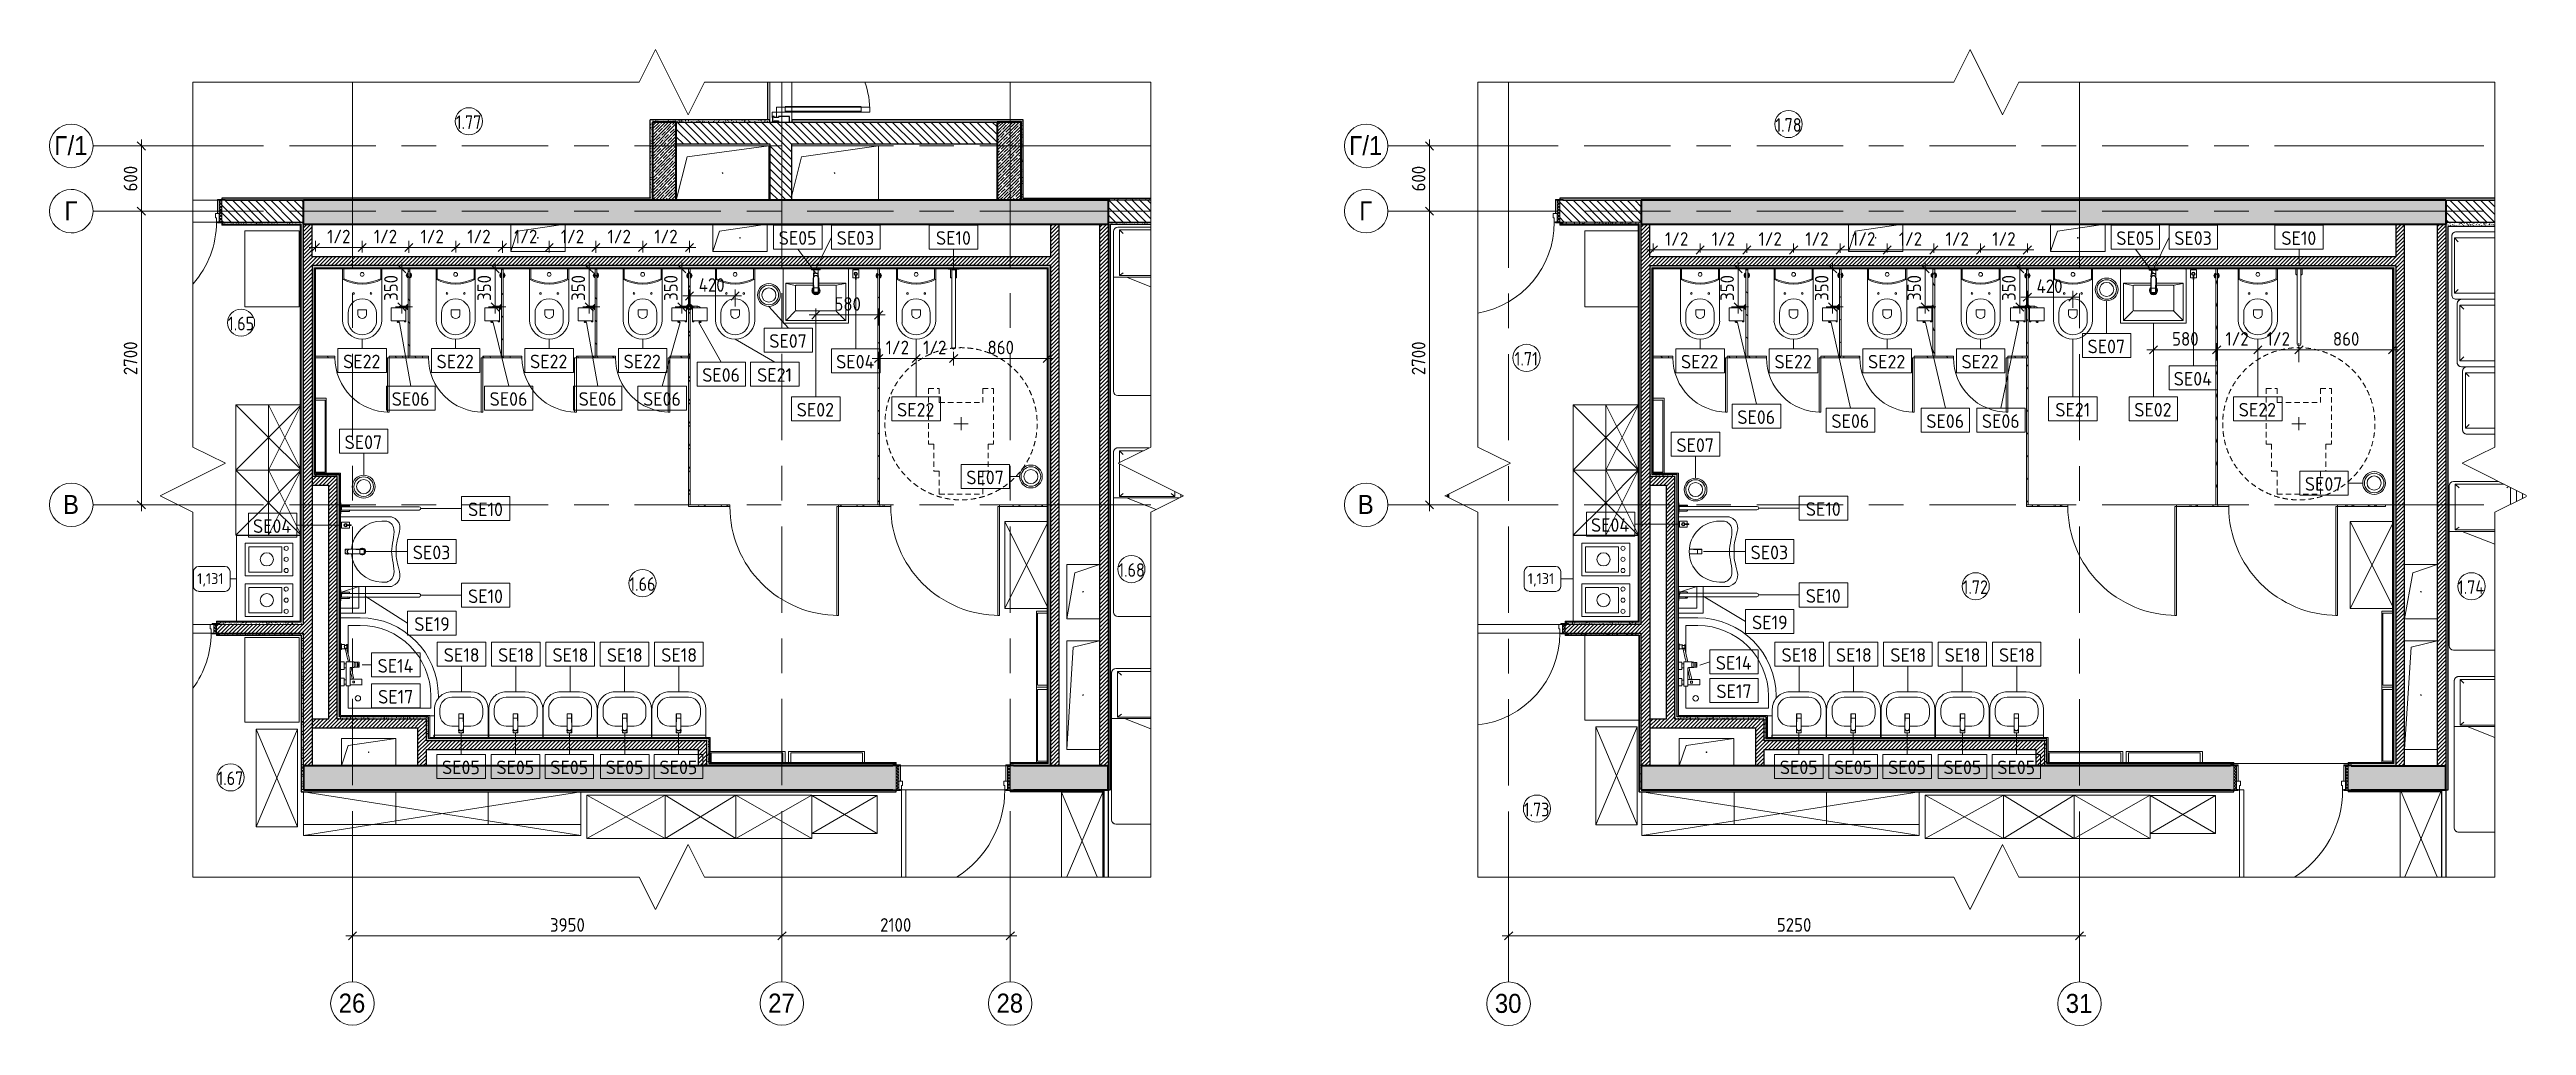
# Model space of a CAD drawing. Header units: millimetres. Extents: x 54725 to 263872, y -8553 to 29614.
# Drawn here: x 93430 to 116209, y 3012 to 11986 of the extents above; entities that cross this region are included whole.
import ezdxf

# ---------------------------------------------------------------- set-up
doc = ezdxf.new("R2010")
doc.units = ezdxf.units.MM
doc.linetypes.add('200_ШТРИХ__ш1_п0_6_', pattern=[80, 50, -30])
doc.linetypes.add('Осевая', pattern=[1587.5, 317.5, -238.125, 793.75, -238.125])
for name, color, linetype, lineweight, true_color in [('0-1', 7, 'Continuous', 9, 0x4994b4), ('A-DETL-GENF-1', 7, 'Continuous', 9, 0x4994b4), ('A-GENM-2', 7, 'Continuous', 9, 0x4994b4), ('A-WALL-1', 7, 'Continuous', 35, 0x3c3c3c), ('A-WALL-3', 7, 'Continuous', 25, 0x3c3c3c), ('A-WALL-FNSH-2', 7, 'Continuous', 15, 0x3c3c3c), ('P-SANR-FIXT-1', 7, 'Continuous', 15, 0x4994b4), ('P-SANR-FIXT-2', 7, 'Continuous', 9, 0x4994b4)]:
    doc.layers.add(name, color=color, linetype=linetype, lineweight=lineweight, true_color=true_color)
for name, color, linetype, lineweight in [('A-ANNO-DIMS', 7, 'Continuous', 9), ('A-ANNO-DIMS-50', 7, 'Continuous', 9), ('A-AREA-IDEN', 7, 'Continuous', 9), ('A-DETL-GENF', 7, 'Continuous', 9), ('A-DOOR', 7, 'Continuous', 9), ('A-DOOR-1', 7, 'Continuous', 15), ('A-DOOR-FRAM', 7, 'Continuous', 15), ('A-DOOR-FRAM-1', 7, 'Continuous', 9), ('A-GENM', 7, 'Continuous', 9), ('A-GLAZ-CWMG', 7, 'Continuous', 9), ('A-GLAZ-CWMG-1', 7, 'Continuous', 25), ('A-WALL', 7, 'Continuous', 9), ('I-FURN', 7, 'Continuous', 9), ('I-FURN-1', 7, '200_ШТРИХ__ш1_п0_6_', 15), ('I-FURN-2', 7, '200_ШТРИХ__ш1_п0_6_', 9), ('I-FURN-IDEN', 7, 'Continuous', 9), ('I-WALL', 7, 'Continuous', 9), ('P-SANR-FIXT-IDEN', 7, 'Continuous', 9), ('Оси', 7, 'Continuous', 9), ('Оси-1', 7, 'Continuous', 20), ('Оси-2', 7, 'Осевая', 9)]:
    doc.layers.add(name, color=color, linetype=linetype, lineweight=lineweight)
doc.styles.add('Arial', font='arial.ttf', dxfattribs={"width": 0.9, "height": 175})
doc.styles.add('GOST Common', font='GOST_Common.ttf', dxfattribs={"height": 125})
doc.styles.add('GOST Common_1', font='GOST_Common.ttf', dxfattribs={"width": 0.9, "height": 125})
doc.styles.add('GOST Common_2', font='GOST_Common.ttf', dxfattribs={"height": 100})
doc.styles.add('ISOCPEUR', font='isocpeur.ttf', dxfattribs={"width": 0.9, "height": 125})
doc.dimstyles.new('ISO-2_5_0_9К_БОЛЬШОЙ', dxfattribs={"dimscale": 304.8, "dimtxt": 124.497647, "dimasz": 0.246063, "dimexe": 0.19685, "dimexo": 0.492126, "dimgap": 0, "dimtad": 1, "dimdec": 0, "dimrnd": 10, "dimzin": 0, "dimdsep": 46, "dimtxsty": 'ISOCPEUR', "dimblk1": 'OBLIQUE', "dimblk2": 'OBLIQUE', "dimsah": 1, "dimcen": 0.09, "dimdle": 0.19685, "dimazin": 0, "dimtfac": 1, "dimtdec": 4, "dimtix": 1, "dimtmove": 0, "dimatfit": 3, "dimfxl": 1, "dimtvp": 1, "dimtolj": 1, "dimtzin": 0, "dimarcsym": 2})
pattern_1 = [(45, (1555.134, 0), (-17.6776695, 17.6776695), [])]
pattern_2 = [(135, (1555.134, 0), (-35.35534, -35.35534), [])]
pattern_3 = [(45, (1555.134, 0), (-28.51196, 28.51196), []), (45, (1583.646, 0), (-28.51196, 28.51196), [50.403, -10.081, 1.676, -8.404])]
pattern_4 = [(45, (-296.384, 164.685), (-14.1421, 14.1421), []), (135, (-296.384, 164.685), (-14.1421, -14.1421), [])]
pattern_5 = [(45, (-296.384, 104.685), (-14.1421, 14.1421), []), (135, (-296.384, 104.685), (-14.1421, -14.1421), [])]
pattern_6 = [(135, (1776.41, 174.685), (-14.14214, -14.14214), []), (225, (1776.41, 174.685), (14.14214, -14.14214), [])]
pattern_7 = [(45, (-346.384, 174.685), (-14.1421, 14.1421), []), (135, (-346.384, 174.685), (-14.1421, -14.1421), [])]
pattern_8 = [(288.435, (99087.355, 7791), (208.250902, -416.49961), [79.025, -579.519]), (319.399, (99112.345, 7716.03), (1249.5049425, -1041.2430683), [38.399, -1881.571]), (316.848, (98933.25, 7691.04), (3123.769422, -2915.4788923), [91.346, -4475.934]), (289.983, (98999.89, 7628.565), (624.746965, -1666.001328), [48.75, -2388.754]), (270, (99016.55, 7791), (208.25, -208.25), [41.65, -166.6]), (298.443, (99016.55, 7749.35), (-1457.75313005, 2707.24838793), [113.682, -5570.435]), (264.289, (99070.695, 7649.39), (208.2636477, 1874.2483835), [41.858, -2051.029]), (309.806, (99066.53, 7607.74), (-833.007541, 1041.2439595), [32.53, -1593.955])]
pattern_9 = [(288.435, (95195.355, 9160), (208.250902, -416.49961), [79.025, -579.519]), (319.399, (95220.345, 9085.03), (1249.5049425, -1041.2430683), [38.399, -1881.571]), (316.848, (95041.25, 9060.04), (3123.769422, -2915.4788923), [91.346, -4475.934]), (289.983, (95107.89, 8997.565), (624.746965, -1666.001328), [48.75, -2388.754]), (270, (95124.55, 9160), (208.25, -208.25), [41.65, -166.6]), (298.443, (95124.55, 9118.35), (-1457.75313005, 2707.24838793), [113.682, -5570.435]), (264.289, (95178.695, 9018.39), (208.2636477, 1874.2483835), [41.858, -2051.029]), (309.806, (95174.53, 8976.74), (-833.007541, 1041.2439595), [32.53, -1593.955])]
pattern_10 = [(0, (1555.134, 0), (60.96, 15.24), [5.029, -40.691, 5.029, -40.691, -243.84]), (0, (1555.134, 0), (60.96, 15.24), [-91.44, 5.029, -86.411, 5.029, -40.691, -106.68]), (0, (1555.134, 0), (60.96, 15.24), [-228.6, 5.029, -25.451, 5.029, -71.171]), (120, (1577.994, 7.62), (-43.6782272, 45.1729086), [5.029, -40.691, 5.029, -40.691, -243.84]), (120, (1577.994, 7.62), (-43.6782272, 45.1729086), [-91.44, 5.029, -86.411, 5.029, -40.691, -106.68]), (120, (1577.994, 7.62), (-43.6782272, 45.1729086), [-228.6, 5.029, -25.451, 5.029, -71.171]), (240, (1585.614, 38.1), (-17.2817728, -60.4129086), [5.029, -40.691, 5.029, -40.691, -243.84]), (240, (1585.614, 38.1), (-17.2817728, -60.4129086), [-91.44, 5.029, -86.411, 5.029, -40.691, -106.68]), (240, (1585.614, 38.1), (-17.2817728, -60.4129086), [-228.6, 5.029, -25.451, 5.029, -71.171])]
pattern_11 = [(288.435, (96055.355, 9160), (208.250902, -416.49961), [79.025, -579.519]), (319.399, (96080.345, 9085.03), (1249.5049425, -1041.2430683), [38.399, -1881.571]), (316.848, (95901.25, 9060.04), (3123.769422, -2915.4788923), [91.346, -4475.934]), (289.983, (95967.89, 8997.565), (624.746965, -1666.001328), [48.75, -2388.754]), (270, (95984.55, 9160), (208.25, -208.25), [41.65, -166.6]), (298.443, (95984.55, 9118.35), (-1457.75313005, 2707.24838793), [113.682, -5570.435]), (264.289, (96038.695, 9018.39), (208.2636477, 1874.2483835), [41.858, -2051.029]), (309.806, (96034.53, 8976.74), (-833.007541, 1041.2439595), [32.53, -1593.955])]
pattern_12 = [(288.435, (96915.355, 9160), (208.250902, -416.49961), [79.025, -579.519]), (319.399, (96940.345, 9085.03), (1249.5049425, -1041.2430683), [38.399, -1881.571]), (316.848, (96761.25, 9060.04), (3123.769422, -2915.4788923), [91.346, -4475.934]), (289.983, (96827.89, 8997.565), (624.746965, -1666.001328), [48.75, -2388.754]), (270, (96844.55, 9160), (208.25, -208.25), [41.65, -166.6]), (298.443, (96844.55, 9118.35), (-1457.75313005, 2707.24838793), [113.682, -5570.435]), (264.289, (96898.695, 9018.39), (208.2636477, 1874.2483835), [41.858, -2051.029]), (309.806, (96894.53, 8976.74), (-833.007541, 1041.2439595), [32.53, -1593.955])]
pattern_13 = [(288.435, (97775.355, 9160), (208.250902, -416.49961), [79.025, -579.519]), (319.399, (97800.345, 9085.03), (1249.5049425, -1041.2430683), [38.399, -1881.571]), (316.848, (97621.25, 9060.04), (3123.769422, -2915.4788923), [91.346, -4475.934]), (289.983, (97687.89, 8997.565), (624.746965, -1666.001328), [48.75, -2388.754]), (270, (97704.55, 9160), (208.25, -208.25), [41.65, -166.6]), (298.443, (97704.55, 9118.35), (-1457.75313005, 2707.24838793), [113.682, -5570.435]), (264.289, (97758.695, 9018.39), (208.2636477, 1874.2483835), [41.858, -2051.029]), (309.806, (97754.53, 8976.74), (-833.007541, 1041.2439595), [32.53, -1593.955])]
pattern_14 = [(288.435, (100567.355, 7791), (208.250902, -416.49961), [79.025, -579.519]), (319.399, (100592.345, 7716.03), (1249.5049425, -1041.2430683), [38.399, -1881.571]), (316.848, (100413.25, 7691.04), (3123.769422, -2915.4788923), [91.346, -4475.934]), (289.983, (100479.89, 7628.565), (624.746965, -1666.001328), [48.75, -2388.754]), (270, (100496.55, 7791), (208.25, -208.25), [41.65, -166.6]), (298.443, (100496.55, 7749.35), (-1457.75313005, 2707.24838793), [113.682, -5570.435]), (264.289, (100550.695, 7649.39), (208.2636477, 1874.2483835), [41.858, -2051.029]), (309.806, (100546.53, 7607.74), (-833.007541, 1041.2439595), [32.53, -1593.955])]
pattern_15 = [(45, (-3861.742, 0), (-17.6776695, 17.6776695), [])]
pattern_16 = [(45, (-3861.74, 0), (-28.51196, 28.51196), []), (45, (-3833.23, 0), (-28.51196, 28.51196), [50.403, -10.081, 1.676, -8.404])]
pattern_17 = [(0, (-3861.742, 0), (60.96, 15.24), [5.029, -40.691, 5.029, -40.691, -243.84]), (0, (-3861.742, 0), (60.96, 15.24), [-91.44, 5.029, -86.411, 5.029, -40.691, -106.68]), (0, (-3861.742, 0), (60.96, 15.24), [-228.6, 5.029, -25.451, 5.029, -71.171]), (120, (-3838.882, 7.62), (-43.6782272, 45.1729086), [5.029, -40.691, 5.029, -40.691, -243.84]), (120, (-3838.882, 7.62), (-43.6782272, 45.1729086), [-91.44, 5.029, -86.411, 5.029, -40.691, -106.68]), (120, (-3838.882, 7.62), (-43.6782272, 45.1729086), [-228.6, 5.029, -25.451, 5.029, -71.171]), (240, (-3831.262, 38.1), (-17.2817728, -60.4129086), [5.029, -40.691, 5.029, -40.691, -243.84]), (240, (-3831.262, 38.1), (-17.2817728, -60.4129086), [-91.44, 5.029, -86.411, 5.029, -40.691, -106.68]), (240, (-3831.262, 38.1), (-17.2817728, -60.4129086), [-228.6, 5.029, -25.451, 5.029, -71.171])]
pattern_18 = [(288.435, (112916.855, 9160), (208.250902, -416.49961), [79.025, -579.519]), (319.399, (112941.845, 9085.03), (1249.5049425, -1041.2430683), [38.399, -1881.571]), (316.848, (112762.75, 9060.04), (3123.769422, -2915.4788923), [91.346, -4475.934]), (289.983, (112829.39, 8997.565), (624.746965, -1666.001328), [48.75, -2388.754]), (270, (112846.05, 9160), (208.25, -208.25), [41.65, -166.6]), (298.443, (112846.05, 9118.35), (-1457.75313005, 2707.24838793), [113.682, -5570.435]), (264.289, (112900.195, 9018.39), (208.2636477, 1874.2483835), [41.858, -2051.029]), (309.806, (112896.03, 8976.74), (-833.007541, 1041.2439595), [32.53, -1593.955])]
pattern_19 = [(288.435, (113776.855, 9160), (208.250902, -416.49961), [79.025, -579.519]), (319.399, (113801.845, 9085.03), (1249.5049425, -1041.2430683), [38.399, -1881.571]), (316.848, (113622.75, 9060.04), (3123.769422, -2915.4788923), [91.346, -4475.934]), (289.983, (113689.39, 8997.565), (624.746965, -1666.001328), [48.75, -2388.754]), (270, (113706.05, 9160), (208.25, -208.25), [41.65, -166.6]), (298.443, (113706.05, 9118.35), (-1457.75313005, 2707.24838793), [113.682, -5570.435]), (264.289, (113760.195, 9018.39), (208.2636477, 1874.2483835), [41.858, -2051.029]), (309.806, (113756.03, 8976.74), (-833.007541, 1041.2439595), [32.53, -1593.955])]
pattern_20 = [(288.435, (114636.855, 9160), (208.250902, -416.49961), [79.025, -579.519]), (319.399, (114661.845, 9085.03), (1249.5049425, -1041.2430683), [38.399, -1881.571]), (316.848, (114482.75, 9060.04), (3123.769422, -2915.4788923), [91.346, -4475.934]), (289.983, (114549.39, 8997.565), (624.746965, -1666.001328), [48.75, -2388.754]), (270, (114566.05, 9160), (208.25, -208.25), [41.65, -166.6]), (298.443, (114566.05, 9118.35), (-1457.75313005, 2707.24838793), [113.682, -5570.435]), (264.289, (114620.195, 9018.39), (208.2636477, 1874.2483835), [41.858, -2051.029]), (309.806, (114616.03, 8976.74), (-833.007541, 1041.2439595), [32.53, -1593.955])]
pattern_21 = [(288.435, (115496.855, 9160), (208.250902, -416.49961), [79.025, -579.519]), (319.399, (115521.845, 9085.03), (1249.5049425, -1041.2430683), [38.399, -1881.571]), (316.848, (115342.75, 9060.04), (3123.769422, -2915.4788923), [91.346, -4475.934]), (289.983, (115409.39, 8997.565), (624.746965, -1666.001328), [48.75, -2388.754]), (270, (115426.05, 9160), (208.25, -208.25), [41.65, -166.6]), (298.443, (115426.05, 9118.35), (-1457.75313005, 2707.24838793), [113.682, -5570.435]), (264.289, (115480.195, 9018.39), (208.2636477, 1874.2483835), [41.858, -2051.029]), (309.806, (115476.03, 8976.74), (-833.007541, 1041.2439595), [32.53, -1593.955])]
pattern_22 = [(288.435, (116808.855, 7791), (208.250902, -416.49961), [79.025, -579.519]), (319.399, (116833.845, 7716.03), (1249.5049425, -1041.2430683), [38.399, -1881.571]), (316.848, (116654.75, 7691.04), (3123.769422, -2915.4788923), [91.346, -4475.934]), (289.983, (116721.39, 7628.565), (624.746965, -1666.001328), [48.75, -2388.754]), (270, (116738.05, 7791), (208.25, -208.25), [41.65, -166.6]), (298.443, (116738.05, 7749.35), (-1457.75313005, 2707.24838793), [113.682, -5570.435]), (264.289, (116792.195, 7649.39), (208.2636477, 1874.2483835), [41.858, -2051.029]), (309.806, (116788.03, 7607.74), (-833.007541, 1041.2439595), [32.53, -1593.955])]
pattern_23 = [(288.435, (118288.855, 7791), (208.250902, -416.49961), [79.025, -579.519]), (319.399, (118313.845, 7716.03), (1249.5049425, -1041.2430683), [38.399, -1881.571]), (316.848, (118134.75, 7691.04), (3123.769422, -2915.4788923), [91.346, -4475.934]), (289.983, (118201.39, 7628.565), (624.746965, -1666.001328), [48.75, -2388.754]), (270, (118218.05, 7791), (208.25, -208.25), [41.65, -166.6]), (298.443, (118218.05, 7749.35), (-1457.75313005, 2707.24838793), [113.682, -5570.435]), (264.289, (118272.195, 7649.39), (208.2636477, 1874.2483835), [41.858, -2051.029]), (309.806, (118268.03, 7607.74), (-833.007541, 1041.2439595), [32.53, -1593.955])]

msp = doc.modelspace()

# ---------------------------------------------------------------- texts
at = {"layer": 'A-AREA-IDEN', "char_height": 125, "attachment_point": 1, "style": 'GOST Common_1'}
for s, insert, width in [('1.77', (97165.4, 11380.9), 303.038), ('1.78', (109301.4, 11355.5), 303.038), ('1.65', (95070, 9529), 303.038), ('1.71', (106903.8, 9205.2), 274.177), ('1.66', (98761.6, 7133.4), 303.038), ('1.68', (103258.4, 7262.8), 303.038), ('1.72', (111023.1, 7105), 303.038), ('1.74', (115578.4, 7105), 313.861), ('1.67', (94974, 5347.8), 303.038), ('1.73', (106987.8, 5060.5), 303.038)]:
    msp.add_mtext(s, dxfattribs=dict(at, insert=insert, width=width))
at = {"layer": 'I-FURN-IDEN', "char_height": 100, "width": 308.65, "attachment_point": 1, "style": 'GOST Common_2'}
for insert in [(94787.5, 7171.5), (107025.3, 7171.5)]:
    msp.add_mtext('1,131', dxfattribs=dict(at, insert=insert))
at = {"layer": 'P-SANR-FIXT-IDEN', "char_height": 125, "attachment_point": 1, "style": 'GOST Common'}
for s, insert, width in [('SE05', (100135.4, 10316.2), 444.937), ('SE03', (100668.8, 10316.2), 444.937), ('SE10', (101581.8, 10316.2), 412.869), ('SE05', (112436.7, 10314.4), 444.937), ('SE03', (112970.1, 10314.4), 444.937), ('SE10', (113954.9, 10314.4), 412.869), ('SE07', (100049, 9368.8), 444.937), ('SE22', (96129.8, 9180.2), 444.937), ('SE22', (96989, 9180.2), 444.937), ('SE22', (97849, 9180.2), 444.937), ('SE22', (98709, 9180.2), 444.937), ('SE04', (100663.8, 9178.4), 456.962), ('SE22', (108433.6, 9178.4), 444.937), ('SE22', (109293.6, 9178.4), 444.937), ('SE22', (110153.6, 9178.4), 444.937), ('SE22', (111013.6, 9178.4), 444.937), ('SE07', (112172.6, 9318.4), 444.937), ('SE06', (99432, 9056.1), 444.937), ('SE21', (99937.3, 9056.1), 412.869), ('SE04', (112965.1, 9021.4), 456.962), ('SE06', (96576.4, 8835.2), 444.937), ('SE06', (97476.7, 8835.2), 444.937), ('SE06', (98295.6, 8835.2), 444.937), ('SE06', (98888.2, 8835.2), 444.937), ('SE02', (100301.3, 8736.6), 444.937), ('SE22', (101224, 8736.6), 444.937), ('SE06', (108951.6, 8668.3), 444.937), ('SE21', (111875.9, 8736.6), 412.869), ('SE02', (112602.1, 8736.6), 444.937), ('SE22', (113562.9, 8736.6), 444.937), ('SE07', (96143.3, 8437.8), 444.937), ('SE06', (109817.3, 8631.9), 444.937), ('SE06', (110689.7, 8631.9), 444.937), ('SE06', (111200.8, 8631.9), 444.937), ('SE07', (108391.6, 8411), 444.937), ('SE07', (101860.8, 8113.8), 444.937), ('SE07', (114171.2, 8053.8), 444.937), ('SE10', (97278.4, 7820.5), 412.869), ('SE10', (109581.5, 7823.3), 412.869), ('SE04', (95300.8, 7666.3), 456.962), ('SE04', (107605.9, 7676.3), 456.962), ('SE03', (96770.5, 7424.4), 444.937), ('SE03', (109073.7, 7424.4), 444.937), ('SE10', (97278.4, 7021.5), 412.869), ('SE10', (109581.5, 7024.3), 412.869), ('SE19', (96783.7, 6765.5), 412.869), ('SE19', (109086.9, 6780.5), 412.869), ('SE14', (96446.6, 6381.2), 424.894), ('SE18', (97055.2, 6481), 412.869), ('SE18', (97555.2, 6481), 412.869), ('SE18', (98055.2, 6481), 412.869), ('SE18', (98555.2, 6481), 412.869), ('SE18', (99055.2, 6481), 412.869), ('SE14', (108754.2, 6408.7), 424.894), ('SE18', (109358.4, 6481), 412.869), ('SE18', (109858.4, 6481), 412.869), ('SE18', (110358.4, 6481), 412.869), ('SE18', (110858.4, 6481), 412.869), ('SE18', (111358.4, 6481), 412.869), ('SE17', (96451.6, 6097.1), 412.869), ('SE17', (108759.2, 6147.5), 412.869), ('SE05', (97039.1, 5447.9), 444.937), ('SE05', (97539.1, 5447.9), 444.937), ('SE05', (98035.1, 5447.9), 444.937), ('SE05', (98544.1, 5447.9), 444.937), ('SE05', (99039, 5447.9), 444.937), ('SE05', (109342.3, 5447.9), 444.937), ('SE05', (109842.3, 5447.9), 444.937), ('SE05', (110338.3, 5447.9), 444.937), ('SE05', (110847.3, 5447.9), 444.937), ('SE05', (111342.2, 5447.9), 444.937)]:
    msp.add_mtext(s, dxfattribs=dict(at, insert=insert, width=width))
at = {"layer": 'Оси', "char_height": 175, "attachment_point": 1, "style": 'Arial'}
for s, insert, width in [('\\fArial|b0|i0|c204|p34|;\\W.9;Г', (93473.1, 11190.5), 147.911), ('/1', (93595.1, 11190.5), 227.278), ('\\fArial|b0|i0|c204|p34|;\\W.9;Г', (105380.9, 11190.5), 147.911), ('/1', (105503, 11190.5), 227.278), ('\\fArial|b0|i0|c204|p34|;\\W.9;Г', (93566.9, 10590.5), 147.911), ('\\fArial|b0|i0|c204|p34|;\\W.9;Г', (105474.8, 10590.5), 147.911), ('\\fArial|b0|i0|c204|p34|;\\W.9;В', (93553.4, 7890.5), 180.38), ('\\fArial|b0|i0|c204|p34|;\\W.9;В', (105461.3, 7890.5), 180.38), ('26', (96088.8, 3305.2), 303.038), ('27', (100038.8, 3305.2), 303.038), ('28', (102138.8, 3305.2), 303.038), ('30', (106722, 3302.5), 303.038), ('31', (111972, 3302.5), 303.038)]:
    msp.add_mtext(s, dxfattribs=dict(at, insert=insert, width=width))

# ---------------------------------------------------------------- blocks, each defined once
blk = doc.blocks.new('110_Дверь_СКБ_1Ст_Внутренняя1 - Д-8 950x2100h_охрана-31784688-Фрагмент 1_11_ Групповая ячейка')
at = {"layer": 'A-DOOR-FRAM-1'}
h = blk.add_hatch(dxfattribs=at)
h.set_pattern_fill('FP_18', color=256, style=0, pattern_type=2)
h.set_pattern_definition(pattern_4)
h.paths.add_polyline_path([(-438, 100), (-463, 100), (-463, -100), (-438, -100)])
at = {"layer": 'A-DOOR'}
blk.add_arc((437, 100), 850, 138.188, 180, dxfattribs=at)
at = {"layer": 'A-DOOR-FRAM'}
for p, q in [((-423, 108), (-493, 108)), ((-493, 108), (-493, 100)), ((-493, 100), (-423, 100)), ((-438, 100), (-463, 100)), ((-463, 100), (-463, -100)), ((-413, 100), (-438, 100)), ((-438, 100), (-438, 20)), ((-438, -100), (-438, 100)), ((-423, 100), (-438, 100)), ((-438, 100), (-438, 99)), ((-438, 99), (-423, 99)), ((-438, 20), (-403, 20)), ((-423, 20), (-438, 20)), ((-438, 20), (-438, -100)), ((-423, 100), (-423, 108)), ((-423, 99), (-423, 100)), ((-423, -100), (-423, 20)), ((-413, 60), (-413, 100)), ((-403, 60), (-413, 60)), ((-403, 20), (-403, 60)), ((-423, -100), (-493, -100)), ((-493, -100), (-493, -108)), ((-493, -108), (-423, -108)), ((-463, -100), (-438, -100)), ((-438, -100), (-423, -100)), ((-423, -108), (-423, -100))]:
    blk.add_line(p, q, dxfattribs=at)
blk = doc.blocks.new('110_Дверь_СКБ_1Ст_Внутренняя1 - Д-8 950x2100h_охрана-32224770-Фрагмент 1_11_ Групповая ячейка')
at = {"layer": 'A-DOOR-FRAM-1'}
h = blk.add_hatch(dxfattribs=at)
h.set_pattern_fill('FP_27', color=256, style=0, pattern_type=2)
h.set_pattern_definition(pattern_5)
h.paths.add_polyline_path([(-438, 40), (-463, 40), (-463, -40), (-438, -40)])
at = {"layer": 'A-DOOR'}
blk.add_arc((437, 40), 850, 143.4533, 180, dxfattribs=at)
at = {"layer": 'A-DOOR-FRAM'}
for p, q in [((-423, 48), (-493, 48)), ((-493, 48), (-493, 40)), ((-493, 40), (-423, 40)), ((-438, 40), (-463, 40)), ((-463, 40), (-463, -40)), ((-413, 40), (-438, 40)), ((-438, 40), (-438, -40)), ((-438, -40), (-438, 40)), ((-423, 40), (-438, 40)), ((-438, 40), (-438, 39)), ((-438, 39), (-423, 39)), ((-423, 40), (-423, 48)), ((-423, 39), (-423, 40)), ((-413, 0), (-413, 40)), ((-403, 0), (-413, 0)), ((-403, -40), (-403, 0)), ((-423, -40), (-493, -40)), ((-493, -40), (-493, -48)), ((-493, -48), (-423, -48)), ((-463, -40), (-438, -40)), ((-423, -39), (-438, -39)), ((-438, -39), (-438, -40)), ((-438, -40), (-403, -40)), ((-438, -40), (-423, -40)), ((-423, -40), (-423, -39)), ((-423, -48), (-423, -40))]:
    blk.add_line(p, q, dxfattribs=at)
blk = doc.blocks.new('110_Дверь_СКБ_1Ст_Внутренняя1 - Д-7а_л__950x2100h_Туалет-32220591-Фрагмент 1_11_ Групповая ячейка')
at = {"layer": 'A-DOOR'}
h = blk.add_hatch(dxfattribs=at)
h.set_pattern_fill('FP_37', color=256, style=0, pattern_type=2)
h.set_pattern_definition(pattern_6)
h.paths.add_polyline_path([(537, 110), (512, 110), (512, -110), (537, -110)])
at = {"layer": 'A-DOOR-FRAM-1'}
h = blk.add_hatch(dxfattribs=at)
h.set_pattern_fill('FP_38', color=256, style=0, pattern_type=2)
h.set_pattern_definition(pattern_7)
h.paths.add_polyline_path([(-488, 110), (-513, 110), (-513, -110), (-488, -110)])
at = {"layer": 'A-DOOR'}
blk.add_arc((487, 110), 950, 122.1717, 180, dxfattribs=at)
at = {"layer": 'A-DOOR-1'}
for p, q in [((447, 913), (447, 110)), ((487, 110), (487, 913)), ((447, 110), (487, 110))]:
    blk.add_line(p, q, dxfattribs=at)
at = {"layer": 'A-DOOR-FRAM'}
for p, q in [((-473, 118), (-543, 118)), ((-543, 118), (-543, 110)), ((-543, 110), (-473, 110)), ((-488, 110), (-513, 110)), ((-513, 110), (-513, -110)), ((-463, 110), (-488, 110)), ((-488, 110), (-488, 30)), ((-488, -110), (-488, 110)), ((-473, 110), (-488, 110)), ((-488, 110), (-488, 109)), ((-488, 109), (-473, 109)), ((-488, 30), (-453, 30)), ((-473, 30), (-488, 30)), ((-488, 30), (-488, -110)), ((-473, 110), (-473, 118)), ((-473, 109), (-473, 110)), ((-473, -110), (-473, 30)), ((-463, 70), (-463, 110)), ((-453, 70), (-463, 70)), ((-453, 30), (-453, 70)), ((487, 70), (477, 70)), ((477, 70), (477, 30)), ((477, 30), (512, 30)), ((487, 110), (487, 70)), ((512, 110), (487, 110)), ((567, 118), (497, 118)), ((497, 118), (497, 110)), ((512, 110), (497, 110)), ((497, 110), (497, 109)), ((497, 110), (567, 110)), ((497, 109), (512, 109)), ((512, 30), (497, 30)), ((497, 30), (497, -110)), ((512, 30), (512, 110)), ((537, 110), (512, 110)), ((512, 110), (512, -110)), ((512, 109), (512, 110)), ((512, -110), (512, 30)), ((537, -110), (537, 110)), ((567, 110), (567, 118)), ((-473, -110), (-543, -110)), ((-543, -110), (-543, -118)), ((-543, -118), (-473, -118)), ((-513, -110), (-488, -110)), ((-488, -110), (-473, -110)), ((-473, -118), (-473, -110)), ((497, -110), (512, -110)), ((567, -110), (497, -110)), ((497, -110), (497, -118)), ((497, -118), (567, -118)), ((512, -110), (537, -110)), ((567, -118), (567, -110))]:
    blk.add_line(p, q, dxfattribs=at)
blk = doc.blocks.new('FP_52-Фрагмент 1_11_ Групповая ячейка')
at = {"layer": 'A-GENM'}
for p, q in [((16, 8), (17, 7)), ((17, 7), (19, 6)), ((19, 6), (20, 5)), ((20, 5), (22, 4)), ((22, 4), (23, 3)), ((23, 3), (25, 2)), ((25, 2), (26, 1)), ((26, 1), (28, 0)), ((28, 0), (30, 0)), ((30, 0), (31, -1)), ((31, -1), (33, -2)), ((33, -2), (35, -3)), ((35, -3), (37, -4)), ((37, -4), (38, -5)), ((38, -5), (40, -6)), ((40, -6), (42, -7)), ((42, -7), (44, -8))]:
    blk.add_line(p, q, dxfattribs=at)
blk = doc.blocks.new('131_Сантехническая перегородка 7 - СП-1-30858579-Фрагмент 1_11_ Групповая ячейка')
at = {"layer": 'A-GENM'}
h = blk.add_hatch(dxfattribs=at)
h.set_pattern_fill('FP_39', color=256, style=0, pattern_type=2)
h.set_pattern_definition([(198.435, (9964.92, -97705.355), (-416.49961, -208.250902), [79.025, -579.519]), (229.399, (9889.95, -97730.345), (-1041.2430683, -1249.5049425), [38.399, -1881.571]), (226.848, (9864.96, -97551.25), (-2915.4788923, -3123.769422), [91.346, -4475.934]), (199.983, (9802.485, -97617.89), (-1666.001328, -624.746965), [48.75, -2388.754]), (180, (9964.92, -97634.55), (-208.25, -208.25), [41.65, -166.6]), (208.443, (9923.27, -97634.55), (2707.24838793, 1457.75313005), [113.682, -5570.435]), (174.289, (9823.31, -97688.695), (1874.2483835, -208.2636477), [41.858, -2051.029]), (219.806, (9781.66, -97684.53), (1041.2439595, 833.007541), [32.53, -1593.955])])
h.paths.add_polyline_path([(2166, -8), (2166, 8), (46, 8), (46, -8), (797, -8), (797, 0), (813, 0), (813, -8), (2028, -8)])
for p, q in [((-4, 8), (46, 8)), ((46, 8), (2166, 8)), ((46, -8), (-4, -8)), ((797, -8), (46, -8)), ((2166, -8), (813, -8))]:
    blk.add_line(p, q, dxfattribs=at)
at = {"layer": 'A-GENM', "flags": 128}
for points in [[(71, 8), (63, 15), (52, 13), (46, 8)], [(46, -8), (55, -15), (66, -13), (71, -8)]]:
    blk.add_lwpolyline(points, dxfattribs=at)
at = {"layer": 'A-GENM'}
for radius, start, end in [(24.6, 19.9113, 160.0887), (17.6, 28.9731, 151.0269), (15.1, 126.8617, 139.5341), (15.1, 78.8699, 82.6459), (15.1, 40.4659, 53.124), (24.6, 199.9113, 340.0887), (17.6, 208.9731, 331.0269), (15.1, 220.4659, 233.124), (15.1, 258.8699, 262.6459), (15.1, 306.8617, 319.5341)]:
    blk.add_arc((59, 0), radius, start, end, dxfattribs=at)
blk.add_blockref('FP_52-Фрагмент 1_11_ Групповая ячейка', (0, 0), dxfattribs=at)
blk = doc.blocks.new('FP_53-Фрагмент 1_11_ Групповая ячейка')
at = {"layer": 'A-GENM'}
blk.add_line((0, 8), (0, -8), dxfattribs=at)
blk = doc.blocks.new('131_Сантехническая перегородка 6 - СП-1-30839354-Фрагмент 1_11_ Групповая ячейка')
at = {"layer": 'A-GENM'}
h = blk.add_hatch(dxfattribs=at)
h.set_pattern_fill('FP_40', color=256, style=0, pattern_type=2)
h.set_pattern_definition([(198.435, (9968, -96845.355), (-416.49961, -208.250902), [79.025, -579.519]), (229.399, (9893.03, -96870.345), (-1041.2430683, -1249.5049425), [38.399, -1881.571]), (226.848, (9868.04, -96691.25), (-2915.4788923, -3123.769422), [91.346, -4475.934]), (199.983, (9805.565, -96757.89), (-1666.001328, -624.746965), [48.75, -2388.754]), (180, (9968, -96774.55), (-208.25, -208.25), [41.65, -166.6]), (208.443, (9926.35, -96774.55), (2707.24838793, 1457.75313005), [113.682, -5570.435]), (174.289, (9826.39, -96828.695), (1874.2483835, -208.2636477), [41.858, -2051.029]), (219.806, (9784.74, -96824.53), (1041.2439595, 833.007541), [32.53, -1593.955])])
h.paths.add_polyline_path([(800, 0), (800, 8), (50, 8), (50, -8), (800, -8)])
for p, q in [((0, 8), (50, 8)), ((50, 8), (800, 8)), ((50, -8), (0, -8)), ((800, -8), (50, -8))]:
    blk.add_line(p, q, dxfattribs=at)
at = {"layer": 'A-GENM', "flags": 128}
for points in [[(71, 8), (63, 15), (52, 13), (46, 8)], [(46, -8), (55, -15), (66, -13), (71, -8)]]:
    blk.add_lwpolyline(points, dxfattribs=at)
at = {"layer": 'A-GENM'}
for radius, start, end in [(24.6, 19.9113, 160.0887), (17.6, 28.9731, 151.0269), (15.1, 126.8617, 139.5341), (15.1, 78.8699, 82.6459), (15.1, 40.4659, 53.124), (24.6, 199.9113, 340.0887), (17.6, 208.9731, 331.0269), (15.1, 220.4659, 233.124), (15.1, 258.8699, 262.6459), (15.1, 306.8617, 319.5341)]:
    blk.add_arc((59, 0), radius, start, end, dxfattribs=at)
blk.add_blockref('FP_53-Фрагмент 1_11_ Групповая ячейка', (0, 0), dxfattribs=at)
blk = doc.blocks.new('132_МГН_Поручень для унитаза_тип откидной - ПР 1Р-18611699-Фрагмент 1_11_ Групповая ячейка')
at = {"layer": 'A-GENM-2'}
for p, q in [((-16, 722), (-16, 9)), ((16, 9), (16, 722)), ((-50, 3), (-50, 0)), ((50, 3), (-50, 3)), ((-28, 3), (-28, 78)), ((-17, 3), (-28, 3)), ((-23, 83), (-17, 83)), ((-17, 83), (-17, 3)), ((-17, 9), (-17, 4)), ((-16, 9), (-17, 9)), ((16, 9), (-16, 9)), ((16, 9), (17, 9)), ((17, 83), (23, 83)), ((17, 3), (17, 83)), ((17, 9), (17, 4)), ((28, 3), (17, 3)), ((28, 78), (28, 3)), ((50, 0), (50, 3))]:
    blk.add_line(p, q, dxfattribs=at)
for centre, radius, start, end in [((0, 722), 16, 90, 180), ((0, 722), 16, 0, 90), ((-23, 78), 5, 90, 180), ((-15, 4), 1.24, 180, 270), ((15, 4), 1.24, 270, 360), ((23, 78), 5, 0, 90)]:
    blk.add_arc(centre, radius, start, end, dxfattribs=at)
blk = doc.blocks.new('131_Сантехническая перегородка_Дверь МГН - СД-1-30883454-Фрагмент 1_11_ Групповая ячейка')
at = {"layer": 'A-DOOR'}
h = blk.add_hatch(dxfattribs=at)
h.set_pattern_fill('FP_41', color=256, style=0, pattern_type=2)
h.set_pattern_definition(pattern_8)
h.paths.add_polyline_path([(1390, 8), (1010, 8), (1010, -8), (1390, -8)])
at = {"layer": 'A-GENM'}
h = blk.add_hatch(dxfattribs=at)
h.set_pattern_fill('FP_41', color=256, style=0, pattern_type=2)
h.set_pattern_definition(pattern_8)
h.paths.add_polyline_path([(-370, 8), (-370, -8), (10, -8), (10, 8)])
at = {"layer": 'A-DOOR'}
for p, q in [((10, 1008), (26, 1008)), ((10, 8), (10, 1008)), ((26, 8), (26, 1008)), ((10, 8), (26, 8))]:
    blk.add_line(p, q, dxfattribs=at)
blk.add_arc((10, 8), 1000, 360, 90, dxfattribs=at)
at = {"layer": 'A-GENM'}
for p, q in [((-370, 8), (10, 8)), ((-370, -8), (-370, 8)), ((10, -8), (10, 8)), ((1010, 8), (1390, 8)), ((1010, -8), (1010, 8)), ((1390, -8), (1390, 8)), ((10, -8), (-370, -8)), ((1390, -8), (1010, -8))]:
    blk.add_line(p, q, dxfattribs=at)
blk = doc.blocks.new('FRT_2D_Символ _разворот МГН_1 - D1_4_Символ доступности разворота МГН _360__-18618045-Фрагмент 1_11_ Групповая ячейка')
at = {"layer": 'I-FURN'}
for p, q in [((-65, 0), (65, 0)), ((0, 60), (0, -60))]:
    blk.add_line(p, q, dxfattribs=at)
at = {"layer": 'I-FURN-1'}
for p, q in [((-300, 325), (-300, -186)), ((-300, 325), (-200, 325)), ((-200, 195), (-200, 325)), ((200, 325), (300, 325)), ((200, 195), (200, 325)), ((300, 325), (300, -186)), ((-200, 195), (200, 195)), ((-300, -186), (-250, -186)), ((-250, -186), (-250, -436)), ((300, -186), (250, -186)), ((250, -186), (250, -436)), ((-200, -436), (-250, -436)), ((-200, -436), (-200, -646)), ((200, -436), (250, -436)), ((200, -436), (200, -646)), ((-200, -646), (200, -646))]:
    blk.add_line(p, q, dxfattribs=at)
at = {"layer": 'I-FURN-2'}
blk.add_circle((0, 0), 700, dxfattribs=at)
blk = doc.blocks.new('GM_Отверстие прямоугольное _в плите_ - Отверстие-20657929-Фрагмент 1_11_ Групповая ячейка')
at = {"layer": 'A-GENM'}
for p, q in [((-250, -125), (-250, 125)), ((-250, 125), (250, 125)), ((250, 125), (-250, 125)), ((-250, 125), (-250, -125)), ((-250, -125), (-187.5, 62.5)), ((-187.5, 62.5), (250, 125)), ((250, 125), (250, -125)), ((250, -125), (250, 125))]:
    blk.add_line(p, q, dxfattribs=at)
for start, end in [(360, 180), (180, 360)]:
    blk.add_arc((0, 0), 2.5, start, end, dxfattribs=at)
blk = doc.blocks.new('GM_Отверстие прямоугольное _в плите_ - Отверстие-V54-Фрагмент 1_11_ Групповая ячейка')
at = {"layer": 'A-GENM'}
for p, q in [((-250, -125), (-250, 125)), ((-250, 125), (-250, -125)), ((-250, -125), (-187.5, 62.5)), ((-187.5, 62.5), (250, 125)), ((250, 125), (250, -125)), ((250, -125), (250, 125)), ((250, -125), (-250, -125)), ((-250, -125), (250, -125))]:
    blk.add_line(p, q, dxfattribs=at)
for start, end in [(360, 180), (180, 360)]:
    blk.add_arc((0, 0), 2.5, start, end, dxfattribs=at)
blk = doc.blocks.new('131_Сантехническая перегородка_Дверь 5 - СД-1-30835617-Фрагмент 1_11_ Групповая ячейка')
at = {"layer": 'A-DOOR'}
h = blk.add_hatch(dxfattribs=at)
h.set_pattern_fill('FP_42', color=256, style=0, pattern_type=2)
h.set_pattern_definition(pattern_9)
h.paths.add_polyline_path([(750, 8), (750, -8), (929, -8), (929, 8)])
at = {"layer": 'A-GENM'}
h = blk.add_hatch(dxfattribs=at)
h.set_pattern_fill('FP_42', color=256, style=0, pattern_type=2)
h.set_pattern_definition(pattern_9)
h.paths.add_polyline_path([(70, 8), (70, -8), (250, -8), (250, 8)])
at = {"layer": 'A-DOOR'}
for p, q in [((266, 508), (250, 508)), ((250, 8), (250, 508)), ((266, 8), (266, 508)), ((266, 8), (250, 8))]:
    blk.add_line(p, q, dxfattribs=at)
blk.add_arc((250, 8), 500, 360, 90, dxfattribs=at)
at = {"layer": 'A-GENM'}
for p, q in [((70, 8), (250, 8)), ((70, 8), (70, -8)), ((250, 8), (250, -8)), ((750, 8), (929, 8)), ((750, 8), (750, -8)), ((250, -8), (70, -8)), ((929, -8), (750, -8))]:
    blk.add_line(p, q, dxfattribs=at)
blk = doc.blocks.new('GM_Отверстие прямоугольное _в плите_ - Отверстие-21716910-Фрагмент 1_11_ Групповая ячейка')
at = {"layer": 'A-GENM'}
for p, q in [((-425, 250), (425, 250)), ((425, 250), (-425, 250)), ((-325, 150), (425, 250)), ((425, 250), (425, -250)), ((425, -250), (425, 250)), ((-425, -250), (-325, 150))]:
    blk.add_line(p, q, dxfattribs=at)
for start, end in [(360, 180), (180, 360)]:
    blk.add_arc((0, 0), 2.5, start, end, dxfattribs=at)
blk = doc.blocks.new('GM_Отверстие прямоугольное _в плите_ - Отверстие-21717112-Фрагмент 1_11_ Групповая ячейка')
at = {"layer": 'A-GENM'}
for p, q in [((-394, 250), (405, 250)), ((405, 250), (-394, 250)), ((-305, 150), (405, 250)), ((405, 250), (405, -250)), ((405, -250), (405, 250)), ((-394, -206), (-305, 150))]:
    blk.add_line(p, q, dxfattribs=at)
for start, end in [(360, 180), (180, 360)]:
    blk.add_arc((0, 0), 2.5, start, end, dxfattribs=at)
blk = doc.blocks.new('GM_Отверстие прямоугольное _в плите_ - Отверстие-21604341-Фрагмент 1_11_ Групповая ячейка')
at = {"layer": 'A-GENM'}
for p, q in [((-69, -7), (-50, 50)), ((-50, 50), (100, 100)), ((100, 100), (100, -100)), ((100, -100), (100, 100)), ((100, -100), (-69, -100)), ((-69, -100), (100, -100))]:
    blk.add_line(p, q, dxfattribs=at)
for start, end in [(360, 180), (180, 360)]:
    blk.add_arc((0, 0), 2.5, start, end, dxfattribs=at)
blk = doc.blocks.new('GM_Отверстие прямоугольное _в плите_ - Отверстие-21958892-Фрагмент 1_11_ Групповая ячейка')
at = {"layer": 'A-GENM'}
for p, q in [((-150, -250), (-150, 250)), ((-150, 250), (150, 250)), ((150, 250), (-150, 250)), ((-150, 250), (-150, -250)), ((-75, 175), (150, 250)), ((-150, -250), (-75, 175)), ((150, -250), (-150, -250)), ((-150, -250), (150, -250))]:
    blk.add_line(p, q, dxfattribs=at)
for start, end in [(360, 180), (180, 360)]:
    blk.add_arc((0, 0), 2.5, start, end, dxfattribs=at)
blk = doc.blocks.new('GM_Отверстие прямоугольное _в плите_ - Отверстие-21959076-Фрагмент 1_11_ Групповая ячейка')
at = {"layer": 'A-GENM'}
for p, q in [((-150, -500), (-150, 500)), ((-150, 500), (150, 500)), ((150, 500), (-150, 500)), ((-150, 500), (-150, -500)), ((-90, 440), (150, 500)), ((-150, -500), (-90, 440)), ((150, -500), (-150, -500)), ((-150, -500), (150, -500))]:
    blk.add_line(p, q, dxfattribs=at)
for start, end in [(360, 180), (180, 360)]:
    blk.add_arc((0, 0), 2.5, start, end, dxfattribs=at)
blk = doc.blocks.new('Bed - Small Sizes - 1_119-25446116-Фрагмент 1_11_ Групповая ячейка')
at = {"layer": 'I-FURN'}
for p, q in [((27, 0), (-293, 0)), ((-293, 0), (27, 0)), ((27, 0), (-293, 0)), ((-293, 0), (27, 0)), ((-333, -40), (-333, -460)), ((-333, -460), (-333, -40)), ((-333, -40), (-333, -460)), ((-333, -460), (-333, -40)), ((-278, -26), (-243, -60)), ((27, -26), (-278, -26)), ((-278, -26), (-278, -446)), ((27, -26), (-278, -26)), ((-278, -26), (-278, -446)), ((-278, -446), (-243, -420)), ((-278, -446), (27, -446)), ((-278, -446), (27, -446)), ((-333, -460), (-213, -460)), ((-213, -460), (-333, -460)), ((-333, -460), (-333, -1390)), ((-333, -1390), (-333, -460)), ((-333, -460), (-213, -460)), ((-213, -460), (27, -460)), ((27, -460), (-213, -460)), ((27, -460), (-213, -460)), ((-213, -460), (27, -555)), ((27, -555), (-213, -460)), ((-213, -460), (27, -460)), ((-213, -460), (27, -555)), ((-213, -460), (27, -460)), ((-293, -1430), (27, -1430)), ((27, -1430), (-293, -1430))]:
    blk.add_line(p, q, dxfattribs=at)
for centre, start, end in [((-293, -40), 90, 180), ((-293, -40), 90, 120), ((-293, -40), 90, 180), ((-293, -40), 150, 180), ((-293, -40), 165, 180), ((-293, -40), 135, 165), ((-293, -40), 135, 150), ((-293, -40), 120, 135), ((-293, -40), 120, 135), ((-293, -40), 90, 120), ((-293, -1390), 180, 270), ((-293, -1390), 180, 195), ((-293, -1390), 195, 240), ((-293, -1390), 240, 270)]:
    blk.add_arc(centre, 40, start, end, dxfattribs=at)
blk = doc.blocks.new('Bed - Small Sizes - 1_118-25585773-Фрагмент 1_11_ Групповая ячейка')
at = {"layer": 'I-FURN'}
for p, q in [((-7, 0), (-293, 0)), ((-293, 0), (-7, 0)), ((-7, 0), (-293, 0)), ((-293, 0), (-7, 0)), ((-333, -40), (-333, -460)), ((-333, -460), (-333, -40)), ((-333, -40), (-333, -460)), ((-333, -460), (-333, -40)), ((-278, -26), (-243, -60)), ((-59, -26), (-278, -26)), ((-278, -26), (-278, -135)), ((-59, -26), (-278, -26)), ((-278, -26), (-278, -135)), ((-278, -149), (-278, -446)), ((-278, -149), (-278, -446)), ((-278, -446), (-243, -420)), ((-278, -446), (232, -446)), ((-278, -446), (232, -446)), ((232, -446), (197, -420)), ((232, -446), (232, -404)), ((232, -446), (232, -404)), ((287, -453), (287, -431)), ((287, -431), (287, -453)), ((287, -453), (287, -431)), ((287, -431), (287, -453)), ((-333, -460), (-213, -460)), ((-213, -460), (-333, -460)), ((-333, -460), (-333, -1510)), ((-333, -1510), (-333, -460)), ((-333, -460), (-213, -460)), ((-213, -460), (273, -460)), ((273, -460), (-213, -460)), ((273, -460), (-213, -460)), ((-213, -460), (59, -567)), ((59, -567), (-213, -460)), ((-213, -460), (273, -460)), ((-213, -460), (59, -567)), ((-213, -460), (273, -460)), ((-293, -1550), (9, -1550)), ((9, -1550), (-293, -1550))]:
    blk.add_line(p, q, dxfattribs=at)
for centre, start, end in [((-293, -40), 90, 180), ((-293, -40), 90, 180), ((-293, -40), 90, 180), ((-293, -40), 135, 180), ((-293, -40), 120, 135), ((-293, -40), 90, 120), ((-293, -1510), 180, 270), ((-293, -1510), 180, 270)]:
    blk.add_arc(centre, 40, start, end, dxfattribs=at)
blk = doc.blocks.new('Bed - Small Sizes - Single 5-25585953-Фрагмент 1_11_ Групповая ячейка')
at = {"layer": 'I-FURN'}
for p, q in [((-333, -381), (-333, -403)), ((-333, -403), (-333, -381)), ((-333, -381), (-333, -403)), ((-333, -403), (-333, -381))]:
    blk.add_line(p, q, dxfattribs=at)
blk = doc.blocks.new('Bed - Small Sizes - 1_118-V55-Фрагмент 1_11_ Групповая ячейка')
at = {"layer": 'I-FURN'}
for p, q in [((9, 0), (-293, 0)), ((-293, 0), (9, 0)), ((9, 0), (-293, 0)), ((-293, 0), (9, 0)), ((-333, -40), (-333, -460)), ((-333, -460), (-333, -40)), ((-333, -40), (-333, -460)), ((-333, -460), (-333, -40)), ((-278, -26), (-243, -60)), ((9, -26), (-278, -26)), ((-278, -26), (-278, -446)), ((9, -26), (-278, -26)), ((-278, -26), (-278, -446)), ((-278, -446), (-243, -420)), ((-278, -446), (9, -446)), ((-278, -446), (9, -446)), ((-333, -460), (-213, -460)), ((-213, -460), (-333, -460)), ((-333, -460), (-333, -1510)), ((-333, -1510), (-333, -460)), ((-333, -460), (-213, -460)), ((-213, -460), (9, -460)), ((9, -460), (-213, -460)), ((9, -460), (-213, -460)), ((-213, -460), (9, -548)), ((9, -548), (-213, -460)), ((-213, -460), (9, -460)), ((-213, -460), (9, -548)), ((-213, -460), (9, -460)), ((-293, -1550), (9, -1550)), ((9, -1550), (-293, -1550))]:
    blk.add_line(p, q, dxfattribs=at)
for centre, start, end in [((-293, -40), 90, 180), ((-293, -40), 90, 180), ((-293, -40), 90, 180), ((-293, -40), 90, 180), ((-293, -1510), 180, 270), ((-293, -1510), 180, 270)]:
    blk.add_arc(centre, 40, start, end, dxfattribs=at)
blk = doc.blocks.new('Шкаф параметрический - 13_3-25587571-Фрагмент 1_11_ Групповая ячейка')
at = {"layer": 'I-FURN'}
for p, q in [((0, 0), (600, 350)), ((0, 350), (600, 0)), ((600, 350), (0, 350)), ((0, 350), (0, 0)), ((0, 0), (0, 350)), ((0, 350), (600, 350)), ((600, 0), (600, 350)), ((600, 350), (600, 0)), ((0, 0), (600, 0)), ((600, 0), (0, 0))]:
    blk.add_line(p, q, dxfattribs=at)
blk = doc.blocks.new('Шкаф параметрический - 13_1-25587687-Фрагмент 1_11_ Групповая ячейка')
at = {"layer": 'I-FURN'}
for p, q in [((0, 0), (700, 400)), ((0, 400), (700, 0)), ((700, 400), (0, 400)), ((0, 400), (0, 0)), ((0, 0), (0, 400)), ((0, 400), (700, 400)), ((700, 0), (700, 400)), ((700, 400), (700, 398)), ((700, 398), (700, 48)), ((0, 0), (700, 0)), ((700, 0), (0, 0)), ((700, 48), (700, 0))]:
    blk.add_line(p, q, dxfattribs=at)
blk = doc.blocks.new('Шкаф параметрический - 13_2-25587811-Фрагмент 1_11_ Групповая ячейка')
at = {"layer": 'I-FURN'}
for p, q in [((0, 0), (650, 400)), ((0, 400), (650, 0)), ((650, 400), (0, 400)), ((0, 400), (0, 0)), ((0, 0), (0, 400)), ((0, 400), (650, 400)), ((650, 0), (650, 400)), ((650, 400), (650, 0)), ((0, 0), (650, 0)), ((650, 0), (0, 0))]:
    blk.add_line(p, q, dxfattribs=at)
blk = doc.blocks.new('Шкаф параметрический - 13_4-25587915-Фрагмент 1_11_ Групповая ячейка')
at = {"layer": 'I-FURN'}
for p, q in [((0, 0), (720, 400)), ((0, 400), (720, 0)), ((720, 400), (0, 400)), ((0, 400), (0, 0)), ((0, 0), (0, 400)), ((0, 400), (720, 400)), ((720, 0), (720, 400)), ((720, 400), (720, 0)), ((0, 0), (720, 0)), ((720, 0), (0, 0))]:
    blk.add_line(p, q, dxfattribs=at)
blk = doc.blocks.new('Шкаф параметрический - 1_33-25588469-Фрагмент 1_11_ Групповая ячейка')
at = {"layer": 'I-FURN'}
for p, q in [((0, 400), (1913, 100)), ((2550, 400), (0, 400)), ((0, 400), (0, 100)), ((0, 100), (0, 400)), ((0, 400), (2550, 400)), ((637, 100), (2550, 400)), ((2550, 100), (2550, 400)), ((2550, 400), (2550, 100)), ((0, 0), (637, 100)), ((0, 100), (0, 0)), ((0, 0), (0, 100)), ((0, 0), (2550, 0)), ((2550, 0), (0, 0)), ((1913, 100), (2550, 0)), ((2550, 0), (2550, 100)), ((2550, 100), (2550, 0))]:
    blk.add_line(p, q, dxfattribs=at)
blk = doc.blocks.new('Шкаф параметрический - 1_268-25587356-Фрагмент 1_11_ Групповая ячейка')
at = {"layer": 'I-FURN'}
for p, q in [((0, 380), (780, 51)), ((780, 380), (0, 380)), ((0, 380), (0, 0)), ((0, 0), (0, 380)), ((0, 380), (780, 380)), ((0, 0), (780, 329)), ((0, 0), (780, 0)), ((780, 0), (0, 0))]:
    blk.add_line(p, q, dxfattribs=at)
blk = doc.blocks.new('Шкаф параметрический - 1_268-V56-Фрагмент 1_11_ Групповая ячейка')
at = {"layer": 'I-FURN'}
for p, q in [((0, 0), (900, 380)), ((0, 380), (900, 0)), ((900, 380), (0, 380)), ((0, 380), (0, 0)), ((0, 0), (0, 380)), ((0, 380), (900, 380)), ((900, 0), (900, 380)), ((900, 380), (900, 0)), ((0, 0), (900, 0)), ((900, 0), (0, 0))]:
    blk.add_line(p, q, dxfattribs=at)
blk = doc.blocks.new('Стол базовый прямоугольный - 1_190-25588265-Фрагмент 1_11_ Групповая ячейка')
at = {"layer": 'I-FURN'}
for p, q in [((390, 250), (-390, 250)), ((-390, 250), (-390, -250)), ((390, -250), (390, 250)), ((-390, -250), (390, -250))]:
    blk.add_line(p, q, dxfattribs=at)
blk = doc.blocks.new('Стол базовый прямоугольный - 1_196-25596001-Фрагмент 1_11_ Групповая ячейка')
at = {"layer": 'I-FURN'}
for p, q in [((350, 250), (-350, 250)), ((-350, 250), (-350, -250)), ((350, -250), (350, 250)), ((-350, -250), (350, -250))]:
    blk.add_line(p, q, dxfattribs=at)
blk = doc.blocks.new('Вешалка - 1_25-26107852-Фрагмент 1_11_ Групповая ячейка')
at = {"layer": 'I-FURN'}
for p, q in [((350, 55), (-339, 55)), ((-339, 55), (350, 55)), ((-330, -44), (-330, 44)), ((-330, -44), (-330, 44)), ((-330, 44), (330, 44)), ((330, 44), (-330, 44)), ((330, 44), (330, -44)), ((330, -44), (330, 44)), ((350, -44), (350, 55)), ((350, 55), (350, -44))]:
    blk.add_line(p, q, dxfattribs=at)
blk = doc.blocks.new('Вешалка - 1_25-V57-Фрагмент 1_11_ Групповая ячейка')
at = {"layer": 'I-FURN'}
for p, q in [((350, 55), (-350, 55)), ((-350, 55), (-350, -44)), ((-350, -44), (-350, 55)), ((-350, 55), (350, 55)), ((-330, -44), (-330, 44)), ((-330, -44), (-330, 44)), ((-330, 44), (330, 44)), ((330, 44), (-330, 44)), ((330, 44), (330, -44)), ((330, -44), (330, 44)), ((350, -44), (350, 55)), ((350, 55), (350, -44))]:
    blk.add_line(p, q, dxfattribs=at)
blk = doc.blocks.new('Вешалка - 1_25-32858924-Фрагмент 1_11_ Групповая ячейка')
at = {"layer": 'I-FURN'}
for p, q in [((350, 55), (-350, 55)), ((-350, 55), (-350, -44)), ((-350, -44), (-350, 55)), ((-350, 55), (350, 55)), ((-330, -44), (-330, 44)), ((-330, -44), (-330, 44)), ((-330, 44), (330, 44)), ((330, 44), (-330, 44)), ((330, 44), (330, -44)), ((330, -44), (330, 44)), ((350, -44), (350, 55)), ((350, 55), (350, -44))]:
    blk.add_line(p, q, dxfattribs=at)
blk = doc.blocks.new('Вешалка - 1_25-V58-Фрагмент 1_11_ Групповая ячейка')
at = {"layer": 'I-FURN'}
for p, q in [((350, 55), (-342, 55)), ((-342, 55), (350, 55)), ((-330, -44), (-330, 44)), ((-330, -44), (-330, 44)), ((-330, 44), (330, 44)), ((330, 44), (-330, 44)), ((330, 44), (330, -44)), ((330, -44), (330, 44)), ((350, -44), (350, 55)), ((350, 55), (350, -44))]:
    blk.add_line(p, q, dxfattribs=at)
blk = doc.blocks.new('Шкаф параметрический - 1_161-25595840-Фрагмент 1_11_ Групповая ячейка')
at = {"layer": 'I-FURN'}
for p, q in [((0, 0), (800, 400)), ((0, 400), (800, 0)), ((800, 400), (0, 400)), ((0, 400), (0, 0)), ((0, 11), (0, 400)), ((0, 400), (800, 400)), ((800, 0), (800, 400)), ((800, 400), (800, 11))]:
    blk.add_line(p, q, dxfattribs=at)
blk = doc.blocks.new('Вешалка - 1_25-V59-Фрагмент 1_11_ Групповая ячейка')
at = {"layer": 'I-FURN'}
for p, q in [((340, 55), (-350, 55)), ((-350, 55), (-350, -44)), ((-350, -44), (-350, 55)), ((-350, 55), (340, 55)), ((-330, -44), (-330, 44)), ((-330, -44), (-330, 44)), ((-330, 44), (330, 44)), ((330, 44), (-330, 44)), ((330, 44), (330, -44)), ((330, -44), (330, 44))]:
    blk.add_line(p, q, dxfattribs=at)
blk = doc.blocks.new('Шкаф параметрический - 1_280-25596496-Фрагмент 1_11_ Групповая ячейка')
at = {"layer": 'I-FURN'}
for p, q in [((0, 593), (0, 300)), ((0, 300), (0, 593)), ((7, 593), (300, 300)), ((300, 300), (593, 593)), ((600, 300), (600, 593)), ((600, 593), (600, 300)), ((0, 0), (300, 300)), ((0, 300), (0, 0)), ((0, 0), (0, 300)), ((300, 300), (600, 0)), ((600, 0), (600, 300)), ((600, 300), (600, 0)), ((0, 0), (600, 0)), ((600, 0), (0, 0))]:
    blk.add_line(p, q, dxfattribs=at)
blk = doc.blocks.new('Шкаф параметрический - 1_137-25596775-Фрагмент 1_11_ Групповая ячейка')
at = {"layer": 'I-FURN'}
for p, q in [((0, 0), (600, 300)), ((0, 300), (600, 0)), ((600, 300), (0, 300)), ((0, 300), (0, 0)), ((0, 0), (0, 293)), ((600, 0), (600, 300)), ((600, 293), (600, 0)), ((0, 0), (600, 0)), ((598, 0), (0, 0)), ((600, 0), (598, 0))]:
    blk.add_line(p, q, dxfattribs=at)
blk = doc.blocks.new('Шкаф параметрический - 1_137-V60-Фрагмент 1_11_ Групповая ячейка')
at = {"layer": 'I-FURN'}
for p, q in [((0, 0), (600, 300)), ((0, 300), (600, 0)), ((600, 300), (0, 300)), ((0, 300), (0, 0)), ((0, 0), (0, 293)), ((600, 0), (600, 300)), ((600, 293), (600, 0)), ((0, 0), (600, 0)), ((2, 0), (0, 0)), ((600, 0), (2, 0))]:
    blk.add_line(p, q, dxfattribs=at)
blk = doc.blocks.new('Шкаф параметрический - 1_280-V61-Фрагмент 1_11_ Групповая ячейка')
at = {"layer": 'I-FURN'}
for p, q in [((0, 593), (0, 300)), ((0, 300), (0, 593)), ((7, 593), (300, 300)), ((300, 300), (593, 593)), ((600, 0), (600, 593)), ((600, 593), (600, 0)), ((0, 0), (300, 300)), ((0, 300), (0, 0)), ((0, 0), (0, 300)), ((300, 300), (600, 0)), ((0, 0), (600, 0)), ((600, 0), (0, 0))]:
    blk.add_line(p, q, dxfattribs=at)
blk = doc.blocks.new('Мойка кухонная - Мойка Steel Hammer SH R 5151 GLOWE-25557159-Фрагмент 1_11_ Групповая ячейка')
at = {"layer": 'P-SANR-FIXT-2'}
for p, q in [((150, 0), (-150, 0)), ((-150, 0), (-150, -440)), ((116, -102), (-117, -102)), ((-117, -102), (-117, -406)), ((116, -406), (116, -102)), ((150, -440), (150, 0)), ((-150, -440), (150, -440)), ((-117, -406), (116, -406))]:
    blk.add_line(p, q, dxfattribs=at)
for centre, radius, start, end in [((-102, -62), 19, 90, 180), ((-102, -62), 19, 180, 270), ((-102, -62), 19, 360, 90), ((-102, -62), 19.1, 270, 360), ((0, -241), 60.5, 360, 180), ((0, -62), 19, 360, 180), ((0, -62), 19, 180, 360), ((102, -62), 19.1, 360, 180), ((102, -62), 19.1, 180, 360), ((0, -241), 60.5, 180, 360)]:
    blk.add_arc(centre, radius, start, end, dxfattribs=at)
blk = doc.blocks.new('зеркало круглое500д - 1_22а зеркало круглое d500-30453653-Фрагмент 1_11_ Групповая ячейка')
at = {"layer": 'I-FURN'}
for p, q in [((-250, 0), (-250, -20)), ((-250, -20), (250, -20)), ((250, -20), (-250, -20)), ((250, -20), (250, 0))]:
    blk.add_line(p, q, dxfattribs=at)
blk = doc.blocks.new('сифон - Для раковины-30615598-Фрагмент 1_11_ Групповая ячейка')
at = {"layer": 'P-SANR-FIXT-1'}
for radius, start, end in [(30, 46.0777, 180), (30, 180, 316.8879), (22.5, 180, 224.5753), (22.5, 134.338, 180), (21.5, 180, 223.4006), (21.5, 136.6301, 180), (22.5, 100.3246, 111.0164), (21.5, 101.7897, 108), (21.5, 81.6166, 90.6528), (21.5, 72, 75.9978), (22.5, 67.2152, 71.5917), (30, 42.9598, 45), (22.5, 244.2771, 292.5042), (21.5, 247.6878, 288), (21.5, 289.2478, 293.8296), (22.5, 293.3521, 297.2506), (30, 317.2925, 319.7584)]:
    blk.add_arc((0, 0), radius, start, end, dxfattribs=at)
blk = doc.blocks.new('смеситель для раковины - Default-30615600-Фрагмент 1_11_ Групповая ячейка')
at = {"layer": '0-1'}
for p, q in [((-23, 3), (-22, 16)), ((20, 152), (-20, 152)), ((20, 112), (-20, 112)), ((-20, 110), (-20, 97)), ((-19, 8), (-20, 10)), ((20, 97), (20, 110)), ((22, 16), (23, 3))]:
    blk.add_line(p, q, dxfattribs=at)
at = {"layer": '0-1', "flags": 128}
for points in [[(-22, 16), (-22, 25), (-21, 39), (-21, 64), (-21, 88)], [(-21, 151), (-21, 150), (-21, 149), (-21, 148), (-21, 147), (-21, 145), (-21, 135), (-21, 64), (-21, 93)], [(-21, 22), (-21, 24), (-21, 63), (-21, 93)], [(-20, 11), (-21, 13), (-21, 15)], [(12, 0), (16, 4), (19, 9), (21, 14), (21, 16)], [(20, 152), (20, 152), (20, 152), (20, 151), (21, 151), (21, 151), (21, 151), (21, 151)], [(21, 17), (21, 26), (21, 77), (21, 111)]]:
    blk.add_lwpolyline(points, dxfattribs=at)
at = {"layer": 'P-SANR-FIXT-1'}
for p, q in [((-23, 0), (-23, 1)), ((21, 152), (-21, 152)), ((-21, 152), (-21, -23)), ((-20, 144), (-20, 112)), ((20, 112), (20, 144)), ((20, 143), (20, 141)), ((20, 137), (20, 134)), ((20, 131), (20, 126)), ((20, 116), (20, 114)), ((20, 111), (20, 109)), ((21, -23), (21, 152)), ((23, 5), (23, 1)), ((23, 1), (23, 0)), ((-21, -23), (21, -23))]:
    blk.add_line(p, q, dxfattribs=at)
at = {"layer": 'P-SANR-FIXT-1', "flags": 128}
for points in [[(-21, 17), (-21, 42), (-21, 68), (-21, 118), (-21, 144), (-21, 149), (-21, 150), (-21, 145), (-21, 139), (-21, 88)], [(-20, 126), (-20, 134), (-20, 138)], [(-20, 109), (-20, 111), (-20, 120)], [(-16, 4), (-13, 2), (-12, 1)], [(12, 1), (13, 2), (16, 4)], [(20, 124), (20, 120), (20, 118)], [(21, 88), (21, 139), (21, 145), (21, 150), (21, 149), (21, 144), (21, 118), (21, 68), (21, 42), (21, 17)], [(23, 1), (23, 3), (22, 6), (22, 8), (22, 11), (22, 15)], [(-10, 0), (-6, -2), (-5, -2)], [(-3, -2), (-2, -2), (2, -2), (3, -2)], [(1, -4), (0, -4), (0, -4), (0, -4), (0, -4), (-1, -4)], [(5, -2), (6, -2), (10, 0)]]:
    blk.add_lwpolyline(points, dxfattribs=at)
at = {"layer": 'P-SANR-FIXT-1'}
for centre, major_axis, ratio, start_param, end_param in [((0, 17), (20.8, 0), 0.98634, 3.038054, 3.090126), ((0, 17), (20.8, 0), 0.98634, 3.29536, 3.441377), ((-20, 110), (-0.5, 0.002), 0.095846, 0.794229, 1.571164), ((20, 110), (0.5, 0.002), 0.095848, 4.711795, 5.488843), ((0, 17), (20.8, 0), 0.98634, 5.983401, 6.129418), ((0, 17), (20.8, 0), 0.98634, 0.051466, 0.103539), ((0, 17), (20.8, 0), 0.98634, 4.268583, 4.510817), ((0, 17), (18.5, 0), 0.986286, 4.671144, 4.753634), ((0, 17), (20.8, 0), 0.98634, 4.913948, 5.156189)]:
    blk.add_ellipse(centre, major_axis=major_axis, ratio=ratio, start_param=start_param, end_param=end_param, dxfattribs=at)
for points, knots in [([(-22, 15), (-22, 14), (-22, 12), (-22, 10), (-22, 9), (-22, 8), (-22, 7), (-22, 6), (-23, 5), (-23, 4), (-23, 2), (-23, 2), (-23, 1)], [0, 0, 0, 0, 0.166667, 0.25, 0.333333, 0.416667, 0.5, 0.583333, 0.666667, 0.75, 0.833333, 1, 1, 1, 1]), ([(23, 0), (23, -3), (22, -6), (20, -11), (18, -15), (15, -18), (12, -20), (8, -22), (5, -23), (2, -23), (-2, -23), (-6, -22), (-10, -21), (-13, -19), (-15, -18), (-17, -16), (-19, -13), (-22, -8), (-23, -3), (-23, 0)], [0, 0, 0, 0, 0.111111, 0.166667, 0.222222, 0.277778, 0.333333, 0.388889, 0.444444, 0.479167, 0.513889, 0.583333, 0.652778, 0.6875, 0.722222, 0.756944, 0.791667, 0.861111, 1, 1, 1, 1]), ([(-21, 88), (-21, 86), (-21, 82), (-21, 77), (-21, 74), (-21, 70), (-21, 67), (-21, 64), (-21, 62), (-21, 60), (-21, 58), (-21, 56), (-21, 53), (-21, 49), (-21, 46), (-21, 43), (-21, 39), (-21, 36), (-21, 32), (-22, 28), (-22, 24), (-22, 23)], [0, 0, 0, 0, 0.0833333, 0.125, 0.1666667, 0.2083333, 0.25, 0.2916667, 0.3125, 0.3333333, 0.3541667, 0.375, 0.4166667, 0.4583333, 0.5, 0.5416667, 0.5833333, 0.625, 0.6666667, 0.75, 0.8333333, 0.8333333, 0.8333333, 0.8333333]), ([(-20, 97), (-20, 91), (-20, 82), (-21, 70), (-21, 60), (-21, 53), (-21, 47), (-21, 45), (-21, 44), (-21, 42), (-21, 40), (-21, 38), (-21, 36), (-21, 35), (-21, 34), (-21, 33), (-21, 31), (-21, 30), (-21, 29), (-21, 28), (-21, 27), (-21, 26), (-21, 23), (-21, 20), (-21, 18)], [0, 0, 0, 0, 0.222222, 0.333333, 0.444444, 0.583333, 0.618056, 0.652778, 0.670139, 0.6875, 0.722222, 0.756944, 0.774306, 0.782986, 0.791667, 0.826389, 0.84375, 0.861111, 0.878472, 0.887153, 0.895833, 0.913194, 0.930556, 1, 1, 1, 1]), ([(-18, 10), (-19, 11), (-20, 14), (-21, 17), (-21, 20)], [-0.157337, -0.157337, -0.157337, -0.157337, -0.1111111, 0, 0, 0, 0]), ([(-16, 4), (-17, 4), (-18, 5), (-19, 7), (-20, 9), (-20, 11), (-21, 12), (-21, 14), (-21, 16), (-21, 17)], [0.5566569, 0.5566569, 0.5566569, 0.5566569, 0.6, 0.7, 0.75, 0.8, 0.85, 0.9, 1, 1, 1, 1]), ([(-21, 16), (-21, 14), (-20, 11), (-19, 8), (-18, 6), (-16, 4), (-15, 3), (-14, 2), (-12, 1), (-11, 0), (-9, -1), (-7, -2), (-4, -2), (0, -3), (4, -2), (7, -2), (9, -1), (10, 0), (11, 0), (12, 1), (13, 1), (14, 2), (15, 3), (16, 4), (16, 4), (17, 5), (18, 6), (19, 8), (19, 9), (20, 10), (20, 10), (20, 11), (20, 11), (20, 12), (21, 13), (21, 14), (21, 15), (21, 16), (21, 16)], [0, 0, 0, 0, 0.111111, 0.166667, 0.194444, 0.222222, 0.25, 0.277778, 0.305556, 0.333333, 0.361111, 0.388889, 0.444444, 0.5, 0.555556, 0.611111, 0.638889, 0.652778, 0.666667, 0.680556, 0.694444, 0.722222, 0.75, 0.763889, 0.777778, 0.791667, 0.805556, 0.833333, 0.861111, 0.875, 0.881944, 0.888889, 0.895833, 0.902778, 0.916667, 0.944444, 0.972222, 1, 1, 1, 1]), ([(-21, 15), (-21, 14), (-21, 13), (-20, 12), (-20, 11)], [0, 0, 0, 0, 0.4, 1, 1, 1, 1]), ([(-20, 147), (-20, 148), (-20, 149), (-20, 151), (-20, 151), (-20, 152), (-20, 152)], [0.1, 0.1, 0.1, 0.1, 0.2, 0.3, 0.4, 0.4725859, 0.4725859, 0.4725859, 0.4725859]), ([(-20, 152), (-20, 152), (-20, 152), (-20, 151), (-20, 150), (-20, 148), (-20, 146), (-20, 145), (-20, 144)], [0.4728347, 0.4728347, 0.4728347, 0.4728347, 0.5, 0.6, 0.7, 0.8, 0.9, 1, 1, 1, 1]), ([(-20, 112), (-20, 112), (-20, 112), (-20, 111), (-20, 110), (-20, 110)], [0.4695548, 0.4695548, 0.4695548, 0.4695548, 0.6, 0.8, 1, 1, 1, 1]), ([(-19, 9), (-19, 9), (-18, 7), (-18, 6), (-17, 5)], [0.2222222, 0.2222222, 0.2222222, 0.2222222, 0.4444444, 0.7777778, 0.7777778, 0.7777778, 0.7777778]), ([(-14, 4), (-15, 5), (-16, 6), (-17, 7), (-17, 8)], [-0.2625344, -0.2625344, -0.2625344, -0.2625344, -0.22222222, -0.18982564, -0.18982564, -0.18982564, -0.18982564]), ([(-10, -1), (-11, -1), (-13, 0), (-14, 2), (-15, 3), (-15, 3)], [0.3, 0.3, 0.3, 0.3, 0.4, 0.5, 0.5124698, 0.5124698, 0.5124698, 0.5124698]), ([(-8, 0), (-9, 0), (-10, 1), (-12, 2), (-12, 3)], [-0.37982072, -0.37982072, -0.37982072, -0.37982072, -0.33333333, -0.30027801, -0.30027801, -0.30027801, -0.30027801]), ([(17, 8), (17, 7), (15, 5), (11, 1), (4, -2), (-2, -2), (-5, -1), (-6, -1)], [-0.8101744, -0.8101744, -0.8101744, -0.8101744, -0.7777778, -0.6666667, -0.5555556, -0.4444444, -0.4109505, -0.4109505, -0.4109505, -0.4109505]), ([(21, 14), (21, 14), (21, 13), (20, 11), (19, 8), (17, 4), (13, 0), (8, -3), (5, -3), (3, -4)], [0.0919533, 0.0919533, 0.0919533, 0.0919533, 0.1, 0.2, 0.3, 0.4, 0.6, 0.8, 0.9091362, 0.9091362, 0.9091362, 0.9091362]), ([(17, 5), (17, 6), (19, 8), (19, 9), (20, 11)], [0.2222222, 0.2222222, 0.2222222, 0.2222222, 0.4444444, 0.9768048, 0.9768048, 0.9768048, 0.9768048]), ([(21, 20), (21, 17), (20, 14), (19, 11), (18, 10)], [-1, -1, -1, -1, -0.8888889, -0.8424724, -0.8424724, -0.8424724, -0.8424724]), ([(20, 144), (20, 145), (20, 146), (20, 148), (20, 150), (20, 151), (20, 152), (20, 152), (20, 152)], [0, 0, 0, 0, 0.1, 0.2, 0.3, 0.4, 0.5, 0.5274121, 0.5274121, 0.5274121, 0.5274121]), ([(20, 152), (20, 152), (20, 151), (20, 151), (20, 149), (20, 148), (20, 147)], [0.5275209, 0.5275209, 0.5275209, 0.5275209, 0.6, 0.7, 0.8, 0.9, 0.9, 0.9, 0.9]), ([(20, 110), (20, 110), (20, 111), (20, 112), (20, 112), (20, 112)], [0, 0, 0, 0, 0.2, 0.4, 0.5304748, 0.5304748, 0.5304748, 0.5304748]), ([(21, 18), (21, 19), (21, 21), (21, 23), (21, 25), (21, 26), (21, 28), (21, 29), (21, 30), (21, 32), (21, 33), (21, 35), (21, 35), (21, 36), (21, 36), (21, 37), (21, 38), (21, 40), (21, 41), (21, 43), (21, 44), (21, 46), (21, 49), (21, 53), (21, 61), (21, 69), (21, 77), (20, 86), (20, 93), (20, 97)], [0, 0, 0, 0, 0.027778, 0.055556, 0.083333, 0.097222, 0.111111, 0.125, 0.138889, 0.166667, 0.194444, 0.208333, 0.215278, 0.222222, 0.229167, 0.236111, 0.25, 0.277778, 0.305556, 0.319444, 0.333333, 0.361111, 0.388889, 0.444444, 0.555556, 0.666667, 0.75, 0.833333, 1, 1, 1, 1]), ([(20, 88), (20, 88), (20, 88), (21, 88), (21, 88), (21, 87), (21, 87)], [0.19375, 0.19375, 0.19375, 0.19375, 0.25, 0.3, 0.35, 0.4, 0.4, 0.4, 0.4]), ([(20, 12), (20, 12), (21, 13), (21, 14), (21, 15)], [0.2222222, 0.2222222, 0.2222222, 0.2222222, 0.4444444, 1, 1, 1, 1]), ([(22, 15), (22, 16), (22, 19), (22, 24), (22, 28), (21, 31), (21, 32), (21, 34), (21, 36), (21, 37), (21, 39), (21, 40), (21, 41), (21, 43), (21, 45), (21, 48), (21, 51), (21, 55), (21, 60), (21, 65), (21, 70), (21, 74), (21, 81), (21, 85), (21, 88)], [0, 0, 0, 0, 0.142857, 0.285714, 0.357143, 0.392857, 0.428571, 0.464286, 0.5, 0.535714, 0.553571, 0.571429, 0.589286, 0.607143, 0.642857, 0.678571, 0.714286, 0.75, 0.785714, 0.821429, 0.857143, 0.892857, 0.928571, 1, 1, 1, 1]), ([(-1, -4), (-2, -4), (-4, -4), (-7, -3), (-9, -2), (-9, -2)], [0, 0, 0, 0, 0.1, 0.2, 0.2837623, 0.2837623, 0.2837623, 0.2837623]), ([(-1, -4), (-1, -4), (-1, -4), (-1, -3), (-1, -3), (-1, -3)], [0, 0, 0, 0, 0.3636364, 0.5454545, 0.7272727, 0.7272727, 0.7272727, 0.7272727]), ([(1, -4), (1, -4), (1, -4), (1, -3), (1, -3), (1, -3)], [0, 0, 0, 0, 0.3636364, 0.5454545, 0.7272727, 0.7272727, 0.7272727, 0.7272727])]:
    blk.add_open_spline(points, degree=3, knots=knots, dxfattribs=at)
for points in [[(-23, 1), (-23, 2), (-23, 4), (-23, 5)], [(-22, 22), (-22, 19), (-22, 17), (-22, 15)], [(-20, 88), (-21, 88), (-21, 88), (-21, 88)], [(-20, 112), (-20, 112), (-20, 112), (-20, 112)], [(-20, 110), (-20, 110), (-20, 111), (-20, 111)], [(20, 112), (20, 112), (20, 112), (20, 112)], [(20, 111), (20, 111), (20, 110), (20, 110)], [(2, -4), (2, -4), (1, -4), (1, -4)]]:
    blk.add_open_spline(points, degree=3, dxfattribs=at)
blk = doc.blocks.new('TOY_Диспансер мыло - Дозатор Elegance new 11654 019001 хром-30721027-Фрагмент 1_11_ Групповая ячейка')
at = {"layer": 'A-GENM-2'}
for p, q in [((97, 85), (97, 17)), ((122, 87), (99, 87)), ((99, 15), (105, 15)), ((122, 87), (103, 87)), ((145, 15), (105, 15)), ((105, 15), (105, 6)), ((128, 102), (122, 102)), ((122, 102), (122, 87)), ((122, 88), (122, 60)), ((128, 87), (128, 102)), ((128, 60), (128, 88)), ((147, 87), (128, 87)), ((150, 87), (128, 87)), ((145, 6), (145, 15)), ((145, 15), (150, 15)), ((152, 17), (152, 85))]:
    blk.add_line(p, q, dxfattribs=at)
blk.add_circle((125, 51), 10, dxfattribs=at)
for centre, radius, start, end in [((99, 85), 2, 90, 180), ((99, 17), 2, 180, 270), ((125, 51), 15.7, 100.4353, 79.365), ((150, 85), 2, 360, 90), ((150, 17), 2, 270, 360)]:
    blk.add_arc(centre, radius, start, end, dxfattribs=at)
blk = doc.blocks.new('мусорная корзина - Round_ Metal-30590745-Фрагмент 1_11_ Групповая ячейка')
at = {"layer": 'P-SANR-FIXT-1'}
for radius, start, end in [(105, 0, 180), (105, 180, 360), (90, 360, 180), (90, 180, 360), (65, 0, 180), (65, 180, 360)]:
    blk.add_arc((0, 0), radius, start, end, dxfattribs=at)
blk = doc.blocks.new('WC Seat_2 with Cistern-Wall Based - SE22-33487382-Фрагмент 1_11_ Групповая ячейка')
at = {"layer": 'P-SANR-FIXT-1'}
for p, q in [((-55, 486), (-55, 101)), ((-5, 411), (-5, 501)), ((255, 501), (255, 411)), ((305, 101), (305, 486)), ((85, 431), (85, 381)), ((85, 381), (165, 381)), ((165, 381), (165, 431)), ((-55, 101), (-55, 6)), ((-45, 6), (-45, 96)), ((295, 96), (295, 6)), ((305, 6), (305, 101))]:
    blk.add_line(p, q, dxfattribs=at)
for centre, radius, start, end in [((125, 470), 181, 4.9791, 175.0209), ((125, 479), 132, 9.5273, 170.4727), ((125, 419), 41.7, 16.2602, 163.7398), ((125, 411), 130, 180, 360), ((45, 231), 7.5, 0, 180), ((45, 231), 7.5, 180, 360), ((205, 231), 7.5, 0, 180), ((205, 231), 7.5, 180, 360), ((125, -237), 382, 61.9275, 118.0725), ((125, -247), 382, 63.6122, 116.3878), ((125, 56), 17.5, 0, 180), ((125, 56), 17.5, 180, 360)]:
    blk.add_arc(centre, radius, start, end, dxfattribs=at)
blk = doc.blocks.new('WC Seat_2 with Cistern-Wall Based - SE21-33487045-Фрагмент 1_11_ Групповая ячейка')
at = {"layer": 'P-SANR-FIXT-1'}
for p, q in [((-55, 486), (-55, 101)), ((-5, 411), (-5, 501)), ((255, 501), (255, 411)), ((305, 101), (305, 486)), ((85, 431), (85, 381)), ((85, 381), (165, 381)), ((165, 381), (165, 431)), ((-55, 101), (-55, 6)), ((-45, 6), (-45, 96)), ((295, 96), (295, 6)), ((305, 6), (305, 101))]:
    blk.add_line(p, q, dxfattribs=at)
for centre, radius, start, end in [((125, 470), 181, 4.9791, 175.0209), ((125, 479), 132, 9.5273, 170.4727), ((125, 419), 41.7, 16.2602, 163.7398), ((125, 411), 130, 180, 360), ((45, 231), 7.5, 0, 180), ((45, 231), 7.5, 180, 360), ((205, 231), 7.5, 0, 180), ((205, 231), 7.5, 180, 360), ((125, -237), 382, 61.9275, 118.0725), ((125, -247), 382, 63.6122, 116.3878), ((125, 56), 17.5, 0, 180), ((125, 56), 17.5, 180, 360)]:
    blk.add_arc(centre, radius, start, end, dxfattribs=at)
blk = doc.blocks.new('сифон - Для раковины-V62-Фрагмент 1_11_ Групповая ячейка')
at = {"layer": 'P-SANR-FIXT-1'}
for p, q in [((117, 26), (15, 26)), ((117, 26), (117, 23)), ((127, 20), (126, 20)), ((191, 20), (148, 20)), ((199, 40), (191, 40)), ((191, -40), (191, 40)), ((15, -26), (117, -26)), ((117, -21), (117, -26)), ((122, -20), (123, -20)), ((146, -20), (191, -20)), ((191, -40), (199, -40))]:
    blk.add_line(p, q, dxfattribs=at)
for radius, start, end in [(30, 46.0777, 180), (30, 180, 316.6609), (22.5, 180, 224.5753), (22.5, 134.338, 180), (21.5, 180, 223.4006), (21.5, 136.6301, 180), (22.5, 100.3246, 111.0164), (21.5, 101.7897, 108), (21.5, 81.6166, 90.6528), (21.5, 72, 75.9978), (22.5, 67.2152, 71.5917), (30, 43.3391, 45), (22.5, 244.2771, 292.5042), (21.5, 247.6878, 288), (21.5, 289.2478, 293.8296), (22.5, 293.3521, 297.2506), (30, 317.2925, 319.7584)]:
    blk.add_arc((0, 0), radius, start, end, dxfattribs=at)
blk = doc.blocks.new('раковина - 400 x 500mm-30615599-Фрагмент 1_11_ Групповая ячейка')
at = {"layer": 'P-SANR-FIXT-1'}
for p, q in [((-249, -5), (-249, -495)), ((-224, -135), (-224, -470)), ((31, -130), (-219, -130)), ((-219, -135), (-139, -151)), ((-134, -155), (-134, -380)), ((-126, -150), (-129, -150)), ((31, -150), (-126, -150)), ((322, -130), (73, -130)), ((234, -150), (73, -150)), ((239, -155), (239, -380)), ((322, -135), (243, -150)), ((327, -470), (327, -135)), ((352, -495), (352, -5)), ((-219, -470), (-138, -388)), ((-129, -385), (234, -385)), ((322, -470), (240, -388)), ((-244, -500), (347, -500)), ((-219, -475), (322, -475))]:
    blk.add_line(p, q, dxfattribs=at)
for centre, radius, start, end in [((-244, -5), 5, 90, 180), ((347, -5), 5, 0, 90), ((-219, -135), 5, 90, 180), ((-129, -155), 5, 90, 180), ((53, -200), 37.5, 127.0931, 180), ((53, -200), 37.5, 180, 360), ((53, -200), 37.5, 125.607, 126.844), ((53, -200), 23, 164.2148, 168.2418), ((53, -200), 23, 169.5225, 180), ((53, -200), 23, 180, 191.2606), ((53, -200), 23, 191.9933, 195.5905), ((53, -200), 23, 220.1681, 319.8548), ((53, -200), 37.5, 55.1087, 56.2806), ((53, -200), 23, 18.5368, 25.149), ((53, -200), 37.5, 360, 54.8686), ((53, -200), 23, 337.1293, 360), ((53, -200), 23, 360, 17.2561), ((234, -155), 5, 0, 90), ((322, -135), 5, 0, 90), ((-129, -380), 5, 180, 270), ((234, -380), 5, 270, 360), ((-244, -495), 5, 180, 270), ((-219, -470), 5, 180, 270), ((322, -470), 5, 270, 0), ((347, -495), 5, 270, 0)]:
    blk.add_arc(centre, radius, start, end, dxfattribs=at)
blk = doc.blocks.new('смеситель для раковины - Default-V63-Фрагмент 1_11_ Групповая ячейка')
at = {"layer": '0-1'}
for p, q in [((-23, 3), (-22, 16)), ((20, 152), (-20, 152)), ((20, 112), (-20, 112)), ((-20, 110), (-20, 97)), ((-19, 8), (-20, 10)), ((20, 97), (20, 110)), ((22, 16), (23, 3))]:
    blk.add_line(p, q, dxfattribs=at)
at = {"layer": '0-1', "flags": 128}
for points in [[(-22, 16), (-22, 25), (-21, 39), (-21, 64), (-21, 88)], [(-21, 151), (-21, 150), (-21, 149), (-21, 148), (-21, 147), (-21, 145), (-21, 135), (-21, 64), (-21, 93)], [(-21, 22), (-21, 24), (-21, 63), (-21, 93)], [(-20, 11), (-21, 13), (-21, 15)], [(12, 0), (16, 4), (19, 9), (21, 14), (21, 16)], [(20, 152), (20, 152), (20, 152), (20, 151), (21, 151), (21, 151), (21, 151), (21, 151)], [(21, 17), (21, 26), (21, 77), (21, 111)]]:
    blk.add_lwpolyline(points, dxfattribs=at)
at = {"layer": 'P-SANR-FIXT-1'}
for p, q in [((-23, 0), (-23, 1)), ((21, 152), (-21, 152)), ((-21, 152), (-21, -23)), ((-20, 144), (-20, 112)), ((20, 112), (20, 144)), ((20, 143), (20, 141)), ((20, 137), (20, 134)), ((20, 131), (20, 126)), ((20, 116), (20, 114)), ((20, 111), (20, 109)), ((21, -23), (21, 152)), ((23, 5), (23, 1)), ((23, 1), (23, 0)), ((-21, -23), (21, -23))]:
    blk.add_line(p, q, dxfattribs=at)
at = {"layer": 'P-SANR-FIXT-1', "flags": 128}
for points in [[(-21, 17), (-21, 42), (-21, 68), (-21, 118), (-21, 144), (-21, 149), (-21, 150), (-21, 145), (-21, 139), (-21, 88)], [(-20, 126), (-20, 134), (-20, 138)], [(-20, 109), (-20, 111), (-20, 120)], [(-16, 4), (-13, 2), (-12, 1)], [(12, 1), (13, 2), (16, 4)], [(20, 124), (20, 120), (20, 118)], [(21, 88), (21, 139), (21, 145), (21, 150), (21, 149), (21, 144), (21, 118), (21, 68), (21, 42), (21, 17)], [(23, 1), (23, 3), (22, 6), (22, 8), (22, 11), (22, 15)], [(-10, 0), (-6, -2), (-5, -2)], [(-3, -2), (-2, -2), (2, -2), (3, -2)], [(1, -4), (0, -4), (0, -4), (0, -4), (0, -4), (-1, -4)], [(5, -2), (6, -2), (10, 0)]]:
    blk.add_lwpolyline(points, dxfattribs=at)
at = {"layer": 'P-SANR-FIXT-1'}
for centre, major_axis, ratio, start_param, end_param in [((0, 17), (20.8, 0), 0.98634, 3.038054, 3.090126), ((0, 17), (20.8, 0), 0.98634, 3.29536, 3.441377), ((-20, 110), (-0.5, 0.002), 0.095846, 0.794229, 1.571164), ((20, 110), (0.5, 0.002), 0.095848, 4.711795, 5.488843), ((0, 17), (20.8, 0), 0.98634, 5.983401, 6.129418), ((0, 17), (20.8, 0), 0.98634, 0.051466, 0.103539), ((0, 17), (20.8, 0), 0.98634, 4.268583, 4.510817), ((0, 17), (18.5, 0), 0.986286, 4.671144, 4.753634), ((0, 17), (20.8, 0), 0.98634, 4.913948, 5.156189)]:
    blk.add_ellipse(centre, major_axis=major_axis, ratio=ratio, start_param=start_param, end_param=end_param, dxfattribs=at)
for points, knots in [([(-22, 15), (-22, 14), (-22, 12), (-22, 10), (-22, 9), (-22, 8), (-22, 7), (-22, 6), (-23, 5), (-23, 4), (-23, 2), (-23, 2), (-23, 1)], [0, 0, 0, 0, 0.166667, 0.25, 0.333333, 0.416667, 0.5, 0.583333, 0.666667, 0.75, 0.833333, 1, 1, 1, 1]), ([(23, 0), (23, -3), (22, -6), (20, -11), (18, -15), (15, -18), (12, -20), (8, -22), (5, -23), (2, -23), (-2, -23), (-6, -22), (-10, -21), (-13, -19), (-15, -18), (-17, -16), (-19, -13), (-22, -8), (-23, -3), (-23, 0)], [0, 0, 0, 0, 0.111111, 0.166667, 0.222222, 0.277778, 0.333333, 0.388889, 0.444444, 0.479167, 0.513889, 0.583333, 0.652778, 0.6875, 0.722222, 0.756944, 0.791667, 0.861111, 1, 1, 1, 1]), ([(-21, 88), (-21, 86), (-21, 82), (-21, 77), (-21, 74), (-21, 70), (-21, 67), (-21, 64), (-21, 62), (-21, 60), (-21, 58), (-21, 56), (-21, 53), (-21, 49), (-21, 46), (-21, 43), (-21, 39), (-21, 36), (-21, 32), (-22, 28), (-22, 21), (-22, 17), (-22, 15)], [0, 0, 0, 0, 0.083333, 0.125, 0.166667, 0.208333, 0.25, 0.291667, 0.3125, 0.333333, 0.354167, 0.375, 0.416667, 0.458333, 0.5, 0.541667, 0.583333, 0.625, 0.666667, 0.75, 0.833333, 1, 1, 1, 1]), ([(-20, 97), (-20, 91), (-20, 82), (-21, 70), (-21, 60), (-21, 53), (-21, 47), (-21, 45), (-21, 44), (-21, 42), (-21, 40), (-21, 38), (-21, 36), (-21, 35), (-21, 34), (-21, 33), (-21, 31), (-21, 30), (-21, 29), (-21, 28), (-21, 27), (-21, 26), (-21, 23), (-21, 20), (-21, 18)], [0, 0, 0, 0, 0.222222, 0.333333, 0.444444, 0.583333, 0.618056, 0.652778, 0.670139, 0.6875, 0.722222, 0.756944, 0.774306, 0.782986, 0.791667, 0.826389, 0.84375, 0.861111, 0.878472, 0.887153, 0.895833, 0.913194, 0.930556, 1, 1, 1, 1]), ([(-18, 10), (-19, 11), (-20, 14), (-21, 17), (-21, 20)], [-0.157337, -0.157337, -0.157337, -0.157337, -0.1111111, 0, 0, 0, 0]), ([(-16, 4), (-17, 4), (-18, 5), (-19, 7), (-20, 9), (-20, 11), (-21, 12), (-21, 14), (-21, 16), (-21, 17)], [0.5566569, 0.5566569, 0.5566569, 0.5566569, 0.6, 0.7, 0.75, 0.8, 0.85, 0.9, 1, 1, 1, 1]), ([(-21, 16), (-21, 14), (-20, 11), (-19, 8), (-18, 6), (-16, 4), (-15, 3), (-14, 2), (-12, 1), (-11, 0), (-9, -1), (-7, -2), (-4, -2), (0, -3), (4, -2), (7, -2), (9, -1), (10, 0), (11, 0), (12, 1), (13, 1), (14, 2), (15, 3), (16, 4), (16, 4), (17, 5), (18, 6), (19, 8), (19, 9), (20, 10), (20, 10), (20, 11), (20, 11), (20, 12), (21, 13), (21, 14), (21, 15), (21, 16), (21, 16)], [0, 0, 0, 0, 0.111111, 0.166667, 0.194444, 0.222222, 0.25, 0.277778, 0.305556, 0.333333, 0.361111, 0.388889, 0.444444, 0.5, 0.555556, 0.611111, 0.638889, 0.652778, 0.666667, 0.680556, 0.694444, 0.722222, 0.75, 0.763889, 0.777778, 0.791667, 0.805556, 0.833333, 0.861111, 0.875, 0.881944, 0.888889, 0.895833, 0.902778, 0.916667, 0.944444, 0.972222, 1, 1, 1, 1]), ([(-21, 15), (-21, 14), (-21, 13), (-20, 12), (-20, 11)], [0, 0, 0, 0, 0.4, 1, 1, 1, 1]), ([(-20, 147), (-20, 148), (-20, 149), (-20, 151), (-20, 151), (-20, 152), (-20, 152)], [0.1, 0.1, 0.1, 0.1, 0.2, 0.3, 0.4, 0.4725859, 0.4725859, 0.4725859, 0.4725859]), ([(-20, 152), (-20, 152), (-20, 152), (-20, 151), (-20, 150), (-20, 148), (-20, 146), (-20, 145), (-20, 144)], [0.4728347, 0.4728347, 0.4728347, 0.4728347, 0.5, 0.6, 0.7, 0.8, 0.9, 1, 1, 1, 1]), ([(-20, 112), (-20, 112), (-20, 112), (-20, 111), (-20, 110), (-20, 110)], [0.4695548, 0.4695548, 0.4695548, 0.4695548, 0.6, 0.8, 1, 1, 1, 1]), ([(-19, 9), (-19, 9), (-18, 7), (-18, 6), (-17, 5)], [0.2222222, 0.2222222, 0.2222222, 0.2222222, 0.4444444, 0.7777778, 0.7777778, 0.7777778, 0.7777778]), ([(-14, 4), (-15, 5), (-16, 6), (-17, 7), (-17, 8)], [-0.26859689, -0.26859689, -0.26859689, -0.26859689, -0.22222222, -0.18982564, -0.18982564, -0.18982564, -0.18982564]), ([(-10, -1), (-11, -1), (-13, 0), (-14, 2), (-15, 3), (-15, 3)], [0.3, 0.3, 0.3, 0.3, 0.4, 0.5, 0.5124698, 0.5124698, 0.5124698, 0.5124698]), ([(-8, 0), (-9, 0), (-10, 1), (-12, 2), (-12, 3)], [-0.37982072, -0.37982072, -0.37982072, -0.37982072, -0.33333333, -0.30027801, -0.30027801, -0.30027801, -0.30027801]), ([(17, 8), (17, 7), (15, 5), (11, 1), (4, -2), (-2, -2), (-5, -1), (-6, -1)], [-0.8101744, -0.8101744, -0.8101744, -0.8101744, -0.7777778, -0.6666667, -0.5555556, -0.4444444, -0.4109505, -0.4109505, -0.4109505, -0.4109505]), ([(21, 14), (21, 14), (21, 13), (20, 11), (19, 8), (17, 4), (13, 0), (8, -3), (5, -3), (3, -4)], [0.0919533, 0.0919533, 0.0919533, 0.0919533, 0.1, 0.2, 0.3, 0.4, 0.6, 0.8, 0.9091362, 0.9091362, 0.9091362, 0.9091362]), ([(17, 5), (17, 6), (19, 8), (19, 9), (20, 11)], [0.2222222, 0.2222222, 0.2222222, 0.2222222, 0.4444444, 0.9768048, 0.9768048, 0.9768048, 0.9768048]), ([(21, 20), (21, 17), (20, 14), (19, 11), (18, 10)], [-1, -1, -1, -1, -0.8888889, -0.8424724, -0.8424724, -0.8424724, -0.8424724]), ([(20, 144), (20, 145), (20, 146), (20, 148), (20, 150), (20, 151), (20, 152), (20, 152), (20, 152)], [0, 0, 0, 0, 0.1, 0.2, 0.3, 0.4, 0.5, 0.5274121, 0.5274121, 0.5274121, 0.5274121]), ([(20, 152), (20, 152), (20, 151), (20, 151), (20, 149), (20, 148), (20, 147)], [0.5275209, 0.5275209, 0.5275209, 0.5275209, 0.6, 0.7, 0.8, 0.9, 0.9, 0.9, 0.9]), ([(20, 110), (20, 110), (20, 111), (20, 112), (20, 112), (20, 112)], [0, 0, 0, 0, 0.2, 0.4, 0.5304748, 0.5304748, 0.5304748, 0.5304748]), ([(21, 18), (21, 19), (21, 21), (21, 23), (21, 25), (21, 26), (21, 28), (21, 29), (21, 30), (21, 32), (21, 33), (21, 35), (21, 35), (21, 36), (21, 36), (21, 37), (21, 38), (21, 40), (21, 41), (21, 43), (21, 44), (21, 46), (21, 49), (21, 53), (21, 61), (21, 69), (21, 77), (20, 86), (20, 93), (20, 97)], [0, 0, 0, 0, 0.027778, 0.055556, 0.083333, 0.097222, 0.111111, 0.125, 0.138889, 0.166667, 0.194444, 0.208333, 0.215278, 0.222222, 0.229167, 0.236111, 0.25, 0.277778, 0.305556, 0.319444, 0.333333, 0.361111, 0.388889, 0.444444, 0.555556, 0.666667, 0.75, 0.833333, 1, 1, 1, 1]), ([(20, 88), (20, 88), (20, 88), (21, 88), (21, 88), (21, 87), (21, 87)], [0.19375, 0.19375, 0.19375, 0.19375, 0.25, 0.3, 0.35, 0.4, 0.4, 0.4, 0.4]), ([(20, 12), (20, 12), (21, 13), (21, 14), (21, 15)], [0.2222222, 0.2222222, 0.2222222, 0.2222222, 0.4444444, 1, 1, 1, 1]), ([(22, 15), (22, 16), (22, 19), (22, 24), (22, 28), (21, 31), (21, 32), (21, 34), (21, 36), (21, 37), (21, 39), (21, 40), (21, 41), (21, 43), (21, 45), (21, 48), (21, 51), (21, 55), (21, 60), (21, 65), (21, 70), (21, 74), (21, 81), (21, 85), (21, 88)], [0, 0, 0, 0, 0.142857, 0.285714, 0.357143, 0.392857, 0.428571, 0.464286, 0.5, 0.535714, 0.553571, 0.571429, 0.589286, 0.607143, 0.642857, 0.678571, 0.714286, 0.75, 0.785714, 0.821429, 0.857143, 0.892857, 0.928571, 1, 1, 1, 1]), ([(-1, -4), (-2, -4), (-4, -4), (-7, -3), (-9, -2), (-9, -2)], [0, 0, 0, 0, 0.1, 0.2, 0.2837623, 0.2837623, 0.2837623, 0.2837623]), ([(-1, -4), (-1, -4), (-1, -4), (-1, -3), (-1, -3), (-1, -3)], [0, 0, 0, 0, 0.3636364, 0.5454545, 0.7272727, 0.7272727, 0.7272727, 0.7272727]), ([(1, -4), (1, -4), (1, -4), (1, -3), (1, -3), (1, -3)], [0, 0, 0, 0, 0.3636364, 0.5454545, 0.7272727, 0.7272727, 0.7272727, 0.7272727])]:
    blk.add_open_spline(points, degree=3, knots=knots, dxfattribs=at)
for points in [[(-23, 1), (-23, 2), (-23, 4), (-23, 5)], [(-20, 88), (-21, 88), (-21, 88), (-21, 88)], [(-20, 112), (-20, 112), (-20, 112), (-20, 112)], [(-20, 110), (-20, 110), (-20, 111), (-20, 111)], [(20, 112), (20, 112), (20, 112), (20, 112)], [(20, 111), (20, 111), (20, 110), (20, 110)], [(2, -4), (2, -4), (1, -4), (1, -4)]]:
    blk.add_open_spline(points, degree=3, dxfattribs=at)
blk = doc.blocks.new('поддон угловой - 900х900-30799906-Фрагмент 1_11_ Групповая ячейка')
at = {"layer": 'P-SANR-FIXT-1'}
for p, q in [((-270, 450), (-450, 450)), ((-380, 115), (-380, 380)), ((-380, 380), (-270, 380)), ((-380, 45), (-380, 65)), ((-380, -380), (-380, -177)), ((380, -380), (-380, -380)), ((370, -450), (414, -450)), ((380, -270), (380, -380)), ((450, -291), (450, -270))]:
    blk.add_line(p, q, dxfattribs=at)
for centre, radius, start, end in [((-270, -270), 720, 360, 90), ((-270, -270), 650, 0, 90), ((-290, -290), 25, 90, 270), ((-290, -290), 25, 270, 90)]:
    blk.add_arc(centre, radius, start, end, dxfattribs=at)
blk = doc.blocks.new('Смеситель для ванны с душевым гарнитуром - Смеситель для ванны с душевым гарнитуром-30756537-Фрагмент 1_11_ Групповая ячейка')
at = {"layer": 'P-SANR-FIXT-1'}
for p, q in [((94559, 6521), (94551, 6521)), ((94551, 6469), (94559, 6469)), ((94559, 6521), (94559, 6521)), ((94559, 6521), (94559, 6519)), ((94559, 6519), (94559, 6470)), ((94586, 6514), (94559, 6514)), ((94559, 6476), (94617, 6476)), ((94559, 6470), (94559, 6469)), ((94559, 6469), (94559, 6469)), ((94588, 6514), (94586, 6514)), ((94586, 6514), (94586, 6507)), ((94586, 6507), (94586, 6514)), ((94610, 6507), (94586, 6507)), ((94586, 6507), (94586, 6483)), ((94586, 6483), (94610, 6483)), ((94589, 6507), (94589, 6514)), ((94607, 6514), (94607, 6507)), ((94610, 6514), (94607, 6514)), ((94610, 6507), (94610, 6514)), ((94617, 6514), (94610, 6514)), ((94610, 6514), (94610, 6507)), ((94610, 6483), (94610, 6507)), ((94611, 6503), (94610, 6503)), ((94611, 6503), (94610, 6503)), ((94611, 6503), (94610, 6503)), ((94611, 6503), (94610, 6503)), ((94611, 6503), (94610, 6503)), ((94611, 6503), (94610, 6503)), ((94611, 6503), (94610, 6503)), ((94611, 6503), (94610, 6503)), ((94610, 6500), (94611, 6500)), ((94610, 6500), (94611, 6500)), ((94610, 6500), (94611, 6500)), ((94610, 6500), (94611, 6500)), ((94610, 6500), (94611, 6500)), ((94610, 6500), (94611, 6500)), ((94610, 6500), (94611, 6500)), ((94610, 6500), (94611, 6500)), ((94611, 6499), (94610, 6499)), ((94611, 6499), (94610, 6499)), ((94611, 6499), (94610, 6499)), ((94611, 6499), (94610, 6499)), ((94611, 6499), (94610, 6499)), ((94611, 6499), (94610, 6499)), ((94611, 6499), (94610, 6499)), ((94611, 6499), (94610, 6499)), ((94610, 6495), (94611, 6495)), ((94610, 6495), (94611, 6495)), ((94610, 6495), (94611, 6495)), ((94610, 6495), (94611, 6495)), ((94610, 6495), (94611, 6495)), ((94610, 6495), (94611, 6495)), ((94610, 6495), (94611, 6495)), ((94610, 6495), (94611, 6495)), ((94611, 6494), (94610, 6494)), ((94611, 6494), (94610, 6494)), ((94611, 6494), (94610, 6494)), ((94611, 6494), (94610, 6494)), ((94611, 6494), (94610, 6494)), ((94611, 6494), (94610, 6494)), ((94611, 6494), (94610, 6494)), ((94611, 6494), (94610, 6494)), ((94610, 6491), (94611, 6491)), ((94610, 6491), (94611, 6491)), ((94610, 6491), (94611, 6491)), ((94610, 6491), (94611, 6491)), ((94610, 6491), (94611, 6491)), ((94610, 6491), (94611, 6491)), ((94610, 6491), (94611, 6491)), ((94610, 6491), (94611, 6491)), ((94611, 6490), (94610, 6490)), ((94611, 6490), (94610, 6490)), ((94611, 6490), (94610, 6490)), ((94611, 6490), (94610, 6490)), ((94611, 6490), (94610, 6490)), ((94611, 6490), (94610, 6490)), ((94611, 6490), (94610, 6490)), ((94611, 6490), (94610, 6490)), ((94610, 6486), (94611, 6486)), ((94610, 6486), (94611, 6486)), ((94610, 6486), (94611, 6486)), ((94610, 6486), (94611, 6486)), ((94610, 6486), (94611, 6486)), ((94610, 6486), (94611, 6486)), ((94610, 6486), (94611, 6486)), ((94610, 6486), (94611, 6486)), ((94611, 6503), (94611, 6500)), ((94611, 6500), (94611, 6503)), ((94611, 6503), (94611, 6500)), ((94611, 6500), (94611, 6503)), ((94611, 6503), (94611, 6500)), ((94611, 6500), (94611, 6503)), ((94611, 6503), (94611, 6500)), ((94611, 6500), (94611, 6503)), ((94611, 6503), (94611, 6500)), ((94611, 6500), (94611, 6503)), ((94611, 6503), (94611, 6500)), ((94611, 6500), (94611, 6503)), ((94611, 6503), (94611, 6500)), ((94611, 6500), (94611, 6503)), ((94611, 6503), (94611, 6500)), ((94611, 6500), (94611, 6503)), ((94611, 6499), (94611, 6495)), ((94611, 6495), (94611, 6499)), ((94611, 6499), (94611, 6495)), ((94611, 6495), (94611, 6499)), ((94611, 6499), (94611, 6495)), ((94611, 6495), (94611, 6499)), ((94611, 6499), (94611, 6495)), ((94611, 6495), (94611, 6499)), ((94611, 6499), (94611, 6495)), ((94611, 6495), (94611, 6499)), ((94611, 6499), (94611, 6495)), ((94611, 6495), (94611, 6499)), ((94611, 6499), (94611, 6495)), ((94611, 6495), (94611, 6499)), ((94611, 6499), (94611, 6495)), ((94611, 6495), (94611, 6499)), ((94611, 6494), (94611, 6491)), ((94611, 6491), (94611, 6494)), ((94611, 6494), (94611, 6491)), ((94611, 6491), (94611, 6494)), ((94611, 6494), (94611, 6491)), ((94611, 6491), (94611, 6494)), ((94611, 6494), (94611, 6491)), ((94611, 6491), (94611, 6494)), ((94611, 6494), (94611, 6491)), ((94611, 6491), (94611, 6494)), ((94611, 6494), (94611, 6491)), ((94611, 6491), (94611, 6494)), ((94611, 6494), (94611, 6491)), ((94611, 6491), (94611, 6494)), ((94611, 6494), (94611, 6491)), ((94611, 6491), (94611, 6494)), ((94611, 6490), (94611, 6486)), ((94611, 6486), (94611, 6490)), ((94611, 6490), (94611, 6486)), ((94611, 6486), (94611, 6490)), ((94611, 6490), (94611, 6486)), ((94611, 6486), (94611, 6490)), ((94611, 6490), (94611, 6486)), ((94611, 6486), (94611, 6490)), ((94611, 6490), (94611, 6486)), ((94611, 6486), (94611, 6490)), ((94611, 6490), (94611, 6486)), ((94611, 6486), (94611, 6490)), ((94611, 6490), (94611, 6486)), ((94611, 6486), (94611, 6490)), ((94611, 6490), (94611, 6486)), ((94611, 6486), (94611, 6490)), ((94617, 6476), (94617, 6514)), ((94584, 6355), (94551, 6355)), ((94584, 6355), (94551, 6355)), ((94551, 6285), (94584, 6285)), ((94551, 6285), (94584, 6285)), ((94584, 6205), (94551, 6205)), ((94584, 6205), (94551, 6205)), ((94584, 6355), (94584, 6285)), ((94584, 6355), (94584, 6285)), ((94603, 6339), (94584, 6339)), ((94584, 6301), (94603, 6301)), ((94584, 6205), (94584, 6135)), ((94584, 6205), (94584, 6135)), ((94603, 6189), (94584, 6189)), ((94584, 6151), (94603, 6151)), ((94603, 6355), (94603, 6135)), ((94603, 6355), (94603, 6135)), ((94674, 6356), (94604, 6356)), ((94674, 6356), (94604, 6356)), ((94622, 6356), (94621, 6360)), ((94638, 6135), (94638, 6299)), ((94638, 6135), (94638, 6299)), ((94748, 6195), (94638, 6195)), ((94643, 6304), (94674, 6304)), ((94643, 6304), (94674, 6304)), ((94680, 6178), (94664, 6178)), ((94664, 6177), (94664, 6178)), ((94664, 6178), (94664, 6178)), ((94664, 6162), (94664, 6177)), ((94664, 6162), (94680, 6162)), ((94664, 6162), (94664, 6162)), ((94664, 6162), (94664, 6162)), ((94675, 6305), (94675, 6355)), ((94675, 6305), (94675, 6355)), ((94675, 6352), (94683, 6347)), ((94677, 6356), (94677, 6356)), ((94693, 6354), (94677, 6356)), ((94677, 6356), (94677, 6351)), ((94677, 6307), (94677, 6304)), ((94677, 6304), (94693, 6306)), ((94677, 6304), (94677, 6304)), ((94680, 6178), (94680, 6178)), ((94680, 6178), (94680, 6177)), ((94680, 6177), (94680, 6162)), ((94680, 6162), (94680, 6162)), ((94680, 6162), (94680, 6162)), ((94693, 6306), (94693, 6354)), ((94706, 6352), (94693, 6354)), ((94693, 6306), (94706, 6307)), ((94707, 6352), (94706, 6352)), ((94706, 6307), (94707, 6308)), ((94707, 6308), (94707, 6352)), ((94710, 6352), (94707, 6352)), ((94707, 6308), (94710, 6308)), ((94719, 6352), (94710, 6352)), ((94710, 6308), (94719, 6308)), ((94717, 6342), (94720, 6342)), ((94717, 6319), (94717, 6340)), ((94720, 6340), (94717, 6340)), ((94720, 6319), (94717, 6319)), ((94720, 6317), (94717, 6317)), ((94718, 6342), (94718, 6342)), ((94718, 6317), (94718, 6318)), ((94722, 6351), (94719, 6352)), ((94719, 6308), (94722, 6308)), ((94720, 6340), (94720, 6319)), ((94722, 6351), (94722, 6308)), ((94748, 6145), (94748, 6194)), ((94551, 6135), (94584, 6135)), ((94551, 6135), (94584, 6135)), ((94604, 6134), (94637, 6134)), ((94604, 6134), (94637, 6134)), ((94638, 6145), (94748, 6145))]:
    blk.add_line(p, q, dxfattribs=at)
at = {"layer": 'P-SANR-FIXT-1', "flags": 128}
for points in [[(94617, 6375), (94612, 6399), (94605, 6430), (94599, 6456), (94594, 6476)], [(94610, 6476), (94613, 6462), (94619, 6436), (94626, 6406), (94634, 6372), (94637, 6356)], [(94659, 6195), (94657, 6203), (94651, 6229), (94644, 6259), (94638, 6285)], [(94649, 6304), (94650, 6300), (94658, 6266), (94665, 6235), (94671, 6209), (94674, 6195)], [(94682, 6310), (94677, 6306), (94675, 6305)], [(94717, 6340), (94717, 6341), (94717, 6341), (94717, 6342), (94717, 6342), (94717, 6342), (94717, 6342), (94717, 6342)], [(94717, 6317), (94717, 6317), (94717, 6318), (94717, 6318), (94717, 6318), (94717, 6319), (94717, 6319), (94717, 6319)], [(94720, 6342), (94720, 6342), (94720, 6342), (94720, 6342), (94720, 6341), (94720, 6341), (94720, 6340)], [(94720, 6319), (94720, 6319), (94720, 6319), (94720, 6318), (94720, 6318), (94720, 6318), (94720, 6317)]]:
    blk.add_lwpolyline(points, dxfattribs=at)
at = {"layer": 'P-SANR-FIXT-1'}
for centre, radius, start, end in [((94598, 6495), 14.2, 148.1524, 211.7439), ((94598, 6495), 14.2, 148.1524, 211.7439), ((94588, 6514), 0.5, 0, 90), ((94598, 6495), 14.2, 238.2631, 301.8541), ((94598, 6495), 14.2, 238.2631, 301.8541), ((94607, 6514), 0.5, 90, 180), ((94598, 6495), 14.2, 328.3082, 32.0443), ((94598, 6495), 14.2, 328.3082, 32.0443), ((94604, 6355), 1, 90, 180), ((94604, 6355), 1, 90, 180), ((94643, 6299), 5, 90, 180), ((94643, 6299), 5, 90, 180), ((94674, 6355), 1, 0, 90), ((94674, 6355), 1, 0, 90), ((94674, 6305), 1, 270, 0), ((94674, 6305), 1, 270, 0), ((94748, 6194), 0.5, 0, 90), ((94604, 6135), 1, 180, 270), ((94604, 6135), 1, 180, 270), ((94637, 6135), 1, 270, 0), ((94637, 6135), 1, 270, 0), ((94748, 6145), 0.5, 270, 0)]:
    blk.add_arc(centre, radius, start, end, dxfattribs=at)
blk = doc.blocks.new('SND_Умывальник МГН_Jika - гибкая подводка_ 640х550х165 PN6_3_ ХВ_ГВ накидная гайка BP DN15_ К-гл_кон_ П DN 50-32632225-Фрагмент 1_11_ Групповая ячейка')
at = {"layer": 'P-SANR-FIXT-1'}
for p, q in [((-320, 0), (-320, -468)), ((320, -468), (320, 0)), ((-280, -380), (-280, -425)), ((280, -425), (280, -380))]:
    blk.add_line(p, q, dxfattribs=at)
for start, end in [(94.3658, 180), (0, 85.6325)]:
    blk.add_arc((0, -380), 280, start, end, dxfattribs=at)
for points, knots in [([(-280, -425), (-273, -451), (-229, -523), (-62, -470), (0, -470)], [-0.6664917, -0.6664917, -0.6664917, -0.6664917, -0.3523534, 0, 0, 0, 0]), ([(0, -470), (62, -470), (229, -523), (273, -451), (280, -425)], [-0.6664917, -0.6664917, -0.6664917, -0.6664917, -0.3141383, 0, 0, 0, 0]), ([(-320, -468), (-281, -575), (-131, -524), (-41, -509), (0, -513)], [0, 0, 0, 0, 0.3972744, 0.715552, 0.715552, 0.715552, 0.715552]), ([(0, -513), (41, -509), (131, -524), (281, -575), (320, -468)], [0, 0, 0, 0, 0.3182776, 0.715552, 0.715552, 0.715552, 0.715552])]:
    blk.add_open_spline(points, degree=3, knots=knots, dxfattribs=at)
blk = doc.blocks.new('Раковина Roca Debba 50x42 - гибкая подводка_ 640х550х165 PN6_3_ ХВ_ГВ накидная гайка BP DN15_ К-гл_кон_ П DN 50-32631442-Фрагмент 1_11_ Групповая ячейка')
at = {"layer": 'P-SANR-FIXT-1'}
for p, q in [((240, -20), (240, 0)), ((-255, 0), (-255, -20)), ((-255, -20), (-255, -260)), ((-205, -260), (-205, -214)), ((-95, -104), (-26, -104)), ((17, -104), (80, -104)), ((190, -214), (190, -260)), ((240, -260), (240, -20)), ((80, -370), (-95, -370)), ((-95, -420), (80, -420))]:
    blk.add_line(p, q, dxfattribs=at)
for centre, radius, start, end in [((-95, -214), 110, 90, 180), ((80, -214), 110, 0, 90), ((-95, -260), 160, 180, 270), ((-95, -260), 110, 180, 270), ((80, -260), 160, 270, 0), ((80, -260), 110, 270, 0)]:
    blk.add_arc(centre, radius, start, end, dxfattribs=at)
blk = doc.blocks.new('Раковина Roca Debba 50x42 - гибкая подводка_ 640х550х165 PN6_3_ ХВ_ГВ накидная гайка BP DN15_ К-гл_кон_ П DN 50-V64-Фрагмент 1_11_ Групповая ячейка')
at = {"layer": 'P-SANR-FIXT-1'}
for p, q in [((-255, 0), (-255, -20)), ((240, -20), (240, 0)), ((-255, -20), (-255, -260)), ((-205, -260), (-205, -214)), ((-95, -104), (-31, -104)), ((12, -104), (80, -104)), ((190, -214), (190, -260)), ((240, -260), (240, -20)), ((80, -370), (-95, -370)), ((-95, -420), (80, -420))]:
    blk.add_line(p, q, dxfattribs=at)
for centre, radius, start, end in [((-95, -214), 110, 90, 180), ((80, -214), 110, 0, 90), ((-95, -260), 160, 180, 270), ((-95, -260), 110, 180, 270), ((80, -260), 160, 270, 0), ((80, -260), 110, 270, 0)]:
    blk.add_arc(centre, radius, start, end, dxfattribs=at)
blk = doc.blocks.new('Раковина Roca Debba 50x42 - гибкая подводка_ 640х550х165 PN6_3_ ХВ_ГВ накидная гайка BP DN15_ К-гл_кон_ П DN 50-V65-Фрагмент 1_11_ Групповая ячейка')
at = {"layer": 'P-SANR-FIXT-1'}
for p, q in [((-255, 0), (-255, -20)), ((240, -20), (240, 0)), ((-255, -20), (-255, -260)), ((-205, -260), (-205, -214)), ((-95, -104), (-22, -104)), ((21, -104), (80, -104)), ((190, -214), (190, -260)), ((240, -260), (240, -20)), ((80, -370), (-95, -370)), ((-95, -420), (80, -420))]:
    blk.add_line(p, q, dxfattribs=at)
for centre, radius, start, end in [((-95, -214), 110, 90, 180), ((80, -214), 110, 0, 90), ((-95, -260), 160, 180, 270), ((-95, -260), 110, 180, 270), ((80, -260), 160, 270, 0), ((80, -260), 110, 270, 0)]:
    blk.add_arc(centre, radius, start, end, dxfattribs=at)
blk = doc.blocks.new('Раковина Roca Debba 50x42 - гибкая подводка_ 640х550х165 PN6_3_ ХВ_ГВ накидная гайка BP DN15_ К-гл_кон_ П DN 50-V66-Фрагмент 1_11_ Групповая ячейка')
at = {"layer": 'P-SANR-FIXT-1'}
for p, q in [((-255, 0), (-255, -20)), ((240, -20), (240, 0)), ((-255, -20), (-255, -260)), ((-205, -260), (-205, -214)), ((-95, -104), (-26, -104)), ((17, -104), (80, -104)), ((190, -214), (190, -260)), ((240, -260), (240, -20)), ((80, -370), (-95, -370)), ((-95, -420), (80, -420))]:
    blk.add_line(p, q, dxfattribs=at)
for centre, radius, start, end in [((-95, -214), 110, 90, 180), ((80, -214), 110, 0, 90), ((-95, -260), 160, 180, 270), ((-95, -260), 110, 180, 270), ((80, -260), 160, 270, 0), ((80, -260), 110, 270, 0)]:
    blk.add_arc(centre, radius, start, end, dxfattribs=at)
blk = doc.blocks.new('смеситель для раковины - Default-V67-Фрагмент 1_11_ Групповая ячейка')
at = {"layer": '0-1'}
for p, q in [((-23, 3), (-22, 16)), ((20, 152), (-20, 152)), ((20, 112), (-20, 112)), ((-20, 110), (-20, 98)), ((-19, 8), (-20, 10)), ((20, 98), (20, 110)), ((22, 16), (23, 3))]:
    blk.add_line(p, q, dxfattribs=at)
at = {"layer": '0-1', "flags": 128}
for points in [[(-22, 16), (-22, 25), (-21, 39), (-21, 64), (-21, 88)], [(-21, 151), (-21, 150), (-21, 149), (-21, 148), (-21, 147), (-21, 145), (-21, 135), (-21, 64), (-21, 93)], [(-21, 22), (-21, 24), (-21, 63), (-21, 93)], [(-20, 11), (-21, 13), (-21, 15)], [(12, 0), (16, 4), (19, 9), (21, 14), (21, 16)], [(20, 152), (20, 152), (20, 152), (20, 151), (21, 151), (21, 151), (21, 151), (21, 151)], [(21, 17), (21, 26), (21, 77), (21, 111)]]:
    blk.add_lwpolyline(points, dxfattribs=at)
at = {"layer": 'P-SANR-FIXT-1'}
for p, q in [((-23, 0), (-23, 1)), ((21, 152), (-21, 152)), ((-21, 152), (-21, -23)), ((-20, 144), (-20, 112)), ((20, 112), (20, 144)), ((20, 143), (20, 141)), ((20, 137), (20, 134)), ((20, 131), (20, 126)), ((20, 116), (20, 114)), ((20, 111), (20, 109)), ((21, -23), (21, 152)), ((23, 5), (23, 1)), ((23, 1), (23, 0)), ((-21, -23), (21, -23))]:
    blk.add_line(p, q, dxfattribs=at)
at = {"layer": 'P-SANR-FIXT-1', "flags": 128}
for points in [[(-21, 17), (-21, 42), (-21, 68), (-21, 118), (-21, 144), (-21, 149), (-21, 150), (-21, 145), (-21, 139), (-21, 88)], [(-20, 126), (-20, 134), (-20, 138)], [(-20, 109), (-20, 111), (-20, 120)], [(-16, 4), (-13, 2), (-12, 1)], [(12, 1), (13, 2), (16, 4)], [(20, 124), (20, 120), (20, 118)], [(21, 88), (21, 139), (21, 145), (21, 150), (21, 149), (21, 144), (21, 118), (21, 68), (21, 42), (21, 17)], [(23, 1), (23, 3), (22, 6), (22, 8), (22, 11), (22, 15)], [(-10, 0), (-10, 0), (-6, -2), (-5, -2)], [(-3, -2), (-2, -2), (2, -2), (3, -2)], [(1, -4), (0, -4), (0, -4), (0, -4), (0, -4), (-1, -4)], [(5, -2), (6, -2), (10, 0), (10, 0)]]:
    blk.add_lwpolyline(points, dxfattribs=at)
at = {"layer": 'P-SANR-FIXT-1'}
for centre, major_axis, ratio, start_param, end_param in [((0, 17), (20.8, 0), 0.98634, 3.038054, 3.090126), ((0, 17), (20.8, 0), 0.98634, 3.29536, 3.441377), ((-20, 110), (-0.5, 0.002), 0.095846, 0.794229, 1.571164), ((20, 110), (0.5, 0.002), 0.095848, 4.711795, 5.488843), ((0, 17), (20.8, 0), 0.98634, 5.983401, 6.129418), ((0, 17), (20.8, 0), 0.98634, 0.051466, 0.103539), ((0, 17), (20.8, 0), 0.98634, 4.268583, 4.510817), ((0, 17), (18.5, 0), 0.986286, 4.671144, 4.753634), ((0, 17), (20.8, 0), 0.98634, 4.913948, 5.156189)]:
    blk.add_ellipse(centre, major_axis=major_axis, ratio=ratio, start_param=start_param, end_param=end_param, dxfattribs=at)
for points, knots in [([(-22, 15), (-22, 14), (-22, 12), (-22, 10), (-22, 9), (-22, 8), (-22, 7), (-22, 6), (-23, 5), (-23, 4), (-23, 2), (-23, 2), (-23, 1)], [0, 0, 0, 0, 0.166667, 0.25, 0.333333, 0.416667, 0.5, 0.583333, 0.666667, 0.75, 0.833333, 1, 1, 1, 1]), ([(23, 0), (23, -3), (22, -6), (20, -11), (18, -15), (15, -18), (12, -20), (8, -22), (5, -23), (2, -23), (-2, -23), (-6, -22), (-10, -21), (-13, -19), (-15, -18), (-17, -16), (-19, -13), (-22, -8), (-23, -3), (-23, 0)], [0, 0, 0, 0, 0.111111, 0.166667, 0.222222, 0.277778, 0.333333, 0.388889, 0.444444, 0.479167, 0.513889, 0.583333, 0.652778, 0.6875, 0.722222, 0.756944, 0.791667, 0.861111, 1, 1, 1, 1]), ([(-21, 88), (-21, 86), (-21, 82), (-21, 77), (-21, 74), (-21, 70), (-21, 67), (-21, 64), (-21, 62), (-21, 60), (-21, 58), (-21, 56), (-21, 53), (-21, 49), (-21, 46), (-21, 43), (-21, 39), (-21, 36), (-21, 32), (-22, 28), (-22, 21), (-22, 17), (-22, 15)], [0, 0, 0, 0, 0.083333, 0.125, 0.166667, 0.208333, 0.25, 0.291667, 0.3125, 0.333333, 0.354167, 0.375, 0.416667, 0.458333, 0.5, 0.541667, 0.583333, 0.625, 0.666667, 0.75, 0.833333, 1, 1, 1, 1]), ([(-20, 97), (-20, 91), (-20, 82), (-21, 70), (-21, 60), (-21, 53), (-21, 47), (-21, 45), (-21, 44), (-21, 42), (-21, 40), (-21, 38), (-21, 36), (-21, 35), (-21, 34), (-21, 33), (-21, 31), (-21, 30), (-21, 29), (-21, 28), (-21, 27), (-21, 26), (-21, 23), (-21, 20), (-21, 18)], [0, 0, 0, 0, 0.222222, 0.333333, 0.444444, 0.583333, 0.618056, 0.652778, 0.670139, 0.6875, 0.722222, 0.756944, 0.774306, 0.782986, 0.791667, 0.826389, 0.84375, 0.861111, 0.878472, 0.887153, 0.895833, 0.913194, 0.930556, 1, 1, 1, 1]), ([(-18, 10), (-19, 11), (-20, 14), (-21, 17), (-21, 20)], [-0.157337, -0.157337, -0.157337, -0.157337, -0.1111111, 0, 0, 0, 0]), ([(-16, 4), (-17, 4), (-18, 5), (-19, 7), (-20, 9), (-20, 11), (-21, 12), (-21, 14), (-21, 16), (-21, 17)], [0.5566569, 0.5566569, 0.5566569, 0.5566569, 0.6, 0.7, 0.75, 0.8, 0.85, 0.9, 1, 1, 1, 1]), ([(-21, 16), (-21, 14), (-20, 11), (-19, 8), (-18, 6), (-16, 4), (-15, 3), (-14, 2), (-12, 1), (-11, 0), (-9, -1), (-7, -2), (-4, -2), (0, -3), (4, -2), (7, -2), (9, -1), (10, 0), (11, 0), (12, 1), (13, 1), (14, 2), (15, 3), (16, 4), (16, 4), (17, 5), (18, 6), (19, 8), (19, 9), (20, 10), (20, 10), (20, 11), (20, 11), (20, 12), (21, 13), (21, 14), (21, 15), (21, 16), (21, 16)], [0, 0, 0, 0, 0.111111, 0.166667, 0.194444, 0.222222, 0.25, 0.277778, 0.305556, 0.333333, 0.361111, 0.388889, 0.444444, 0.5, 0.555556, 0.611111, 0.638889, 0.652778, 0.666667, 0.680556, 0.694444, 0.722222, 0.75, 0.763889, 0.777778, 0.791667, 0.805556, 0.833333, 0.861111, 0.875, 0.881944, 0.888889, 0.895833, 0.902778, 0.916667, 0.944444, 0.972222, 1, 1, 1, 1]), ([(-21, 15), (-21, 14), (-21, 13), (-20, 12), (-20, 11)], [0, 0, 0, 0, 0.4, 1, 1, 1, 1]), ([(-20, 147), (-20, 148), (-20, 149), (-20, 151), (-20, 151), (-20, 152), (-20, 152)], [0.1, 0.1, 0.1, 0.1, 0.2, 0.3, 0.4, 0.4725859, 0.4725859, 0.4725859, 0.4725859]), ([(-20, 152), (-20, 152), (-20, 152), (-20, 151), (-20, 150), (-20, 148), (-20, 146), (-20, 145), (-20, 144)], [0.4728347, 0.4728347, 0.4728347, 0.4728347, 0.5, 0.6, 0.7, 0.8, 0.9, 1, 1, 1, 1]), ([(-20, 112), (-20, 112), (-20, 112), (-20, 111), (-20, 110), (-20, 110)], [0.4695548, 0.4695548, 0.4695548, 0.4695548, 0.6, 0.8, 1, 1, 1, 1]), ([(-19, 9), (-19, 9), (-18, 7), (-18, 6), (-17, 5)], [0.2222222, 0.2222222, 0.2222222, 0.2222222, 0.4444444, 0.7777778, 0.7777778, 0.7777778, 0.7777778]), ([(-14, 4), (-15, 5), (-16, 6), (-17, 7), (-17, 8)], [-0.26859689, -0.26859689, -0.26859689, -0.26859689, -0.22222222, -0.18982564, -0.18982564, -0.18982564, -0.18982564]), ([(-10, -1), (-11, -1), (-13, 0), (-14, 2), (-15, 3), (-15, 3)], [0.3, 0.3, 0.3, 0.3, 0.4, 0.5, 0.5124698, 0.5124698, 0.5124698, 0.5124698]), ([(-8, 0), (-9, 0), (-10, 1), (-12, 2), (-12, 3)], [-0.37982072, -0.37982072, -0.37982072, -0.37982072, -0.33333333, -0.30027801, -0.30027801, -0.30027801, -0.30027801]), ([(17, 8), (17, 7), (15, 5), (11, 1), (4, -2), (-2, -2), (-5, -1), (-6, -1)], [-0.8101744, -0.8101744, -0.8101744, -0.8101744, -0.7777778, -0.6666667, -0.5555556, -0.4444444, -0.4109505, -0.4109505, -0.4109505, -0.4109505]), ([(21, 14), (21, 14), (21, 13), (20, 11), (19, 8), (17, 4), (13, 0), (8, -3), (5, -3), (3, -4)], [0.0919533, 0.0919533, 0.0919533, 0.0919533, 0.1, 0.2, 0.3, 0.4, 0.6, 0.8, 0.9091362, 0.9091362, 0.9091362, 0.9091362]), ([(17, 5), (17, 6), (19, 8), (19, 9), (20, 11)], [0.2222222, 0.2222222, 0.2222222, 0.2222222, 0.4444444, 0.9768048, 0.9768048, 0.9768048, 0.9768048]), ([(21, 20), (21, 17), (20, 14), (19, 11), (18, 10)], [-1, -1, -1, -1, -0.8888889, -0.8424724, -0.8424724, -0.8424724, -0.8424724]), ([(20, 144), (20, 145), (20, 146), (20, 148), (20, 150), (20, 151), (20, 152), (20, 152), (20, 152)], [0, 0, 0, 0, 0.1, 0.2, 0.3, 0.4, 0.5, 0.5274121, 0.5274121, 0.5274121, 0.5274121]), ([(20, 152), (20, 152), (20, 151), (20, 151), (20, 149), (20, 148), (20, 147)], [0.5275209, 0.5275209, 0.5275209, 0.5275209, 0.6, 0.7, 0.8, 0.9, 0.9, 0.9, 0.9]), ([(20, 110), (20, 110), (20, 111), (20, 112), (20, 112), (20, 112)], [0, 0, 0, 0, 0.2, 0.4, 0.5304748, 0.5304748, 0.5304748, 0.5304748]), ([(21, 18), (21, 19), (21, 21), (21, 23), (21, 25), (21, 26), (21, 28), (21, 29), (21, 30), (21, 32), (21, 33), (21, 35), (21, 35), (21, 36), (21, 36), (21, 37), (21, 38), (21, 40), (21, 41), (21, 43), (21, 44), (21, 46), (21, 49), (21, 53), (21, 61), (21, 69), (21, 77), (20, 86), (20, 93), (20, 97)], [0, 0, 0, 0, 0.027778, 0.055556, 0.083333, 0.097222, 0.111111, 0.125, 0.138889, 0.166667, 0.194444, 0.208333, 0.215278, 0.222222, 0.229167, 0.236111, 0.25, 0.277778, 0.305556, 0.319444, 0.333333, 0.361111, 0.388889, 0.444444, 0.555556, 0.666667, 0.75, 0.833333, 1, 1, 1, 1]), ([(20, 88), (20, 88), (20, 88), (21, 88), (21, 88), (21, 87), (21, 87)], [0.19375, 0.19375, 0.19375, 0.19375, 0.25, 0.3, 0.35, 0.4, 0.4, 0.4, 0.4]), ([(20, 12), (20, 12), (21, 13), (21, 14), (21, 15)], [0.2222222, 0.2222222, 0.2222222, 0.2222222, 0.4444444, 1, 1, 1, 1]), ([(22, 15), (22, 16), (22, 19), (22, 24), (22, 28), (21, 31), (21, 32), (21, 34), (21, 36), (21, 37), (21, 39), (21, 40), (21, 41), (21, 43), (21, 45), (21, 48), (21, 51), (21, 55), (21, 60), (21, 65), (21, 70), (21, 74), (21, 81), (21, 85), (21, 88)], [0, 0, 0, 0, 0.142857, 0.285714, 0.357143, 0.392857, 0.428571, 0.464286, 0.5, 0.535714, 0.553571, 0.571429, 0.589286, 0.607143, 0.642857, 0.678571, 0.714286, 0.75, 0.785714, 0.821429, 0.857143, 0.892857, 0.928571, 1, 1, 1, 1]), ([(-1, -4), (-2, -4), (-4, -4), (-7, -3), (-9, -2), (-9, -2)], [0, 0, 0, 0, 0.1, 0.2, 0.2837623, 0.2837623, 0.2837623, 0.2837623]), ([(-1, -4), (-1, -4), (-1, -4), (-1, -3), (-1, -3), (-1, -3)], [0, 0, 0, 0, 0.3636364, 0.5454545, 0.7272727, 0.7272727, 0.7272727, 0.7272727]), ([(1, -4), (1, -4), (1, -4), (1, -3), (1, -3), (1, -3)], [0, 0, 0, 0, 0.3636364, 0.5454545, 0.7272727, 0.7272727, 0.7272727, 0.7272727])]:
    blk.add_open_spline(points, degree=3, knots=knots, dxfattribs=at)
for points in [[(-23, 1), (-23, 2), (-23, 4), (-23, 5)], [(-20, 88), (-21, 88), (-21, 88), (-21, 88)], [(-20, 112), (-20, 112), (-20, 112), (-20, 112)], [(-20, 110), (-20, 110), (-20, 111), (-20, 111)], [(20, 112), (20, 112), (20, 112), (20, 112)], [(20, 111), (20, 111), (20, 110), (20, 110)], [(2, -4), (2, -4), (1, -4), (1, -4)]]:
    blk.add_open_spline(points, degree=3, dxfattribs=at)
blk = doc.blocks.new('смеситель для раковины - Default-V68-Фрагмент 1_11_ Групповая ячейка')
at = {"layer": '0-1'}
for p, q in [((-23, 3), (-22, 16)), ((20, 152), (-20, 152)), ((20, 112), (-20, 112)), ((-20, 110), (-20, 98)), ((-19, 8), (-20, 10)), ((20, 98), (20, 110)), ((22, 16), (23, 3))]:
    blk.add_line(p, q, dxfattribs=at)
at = {"layer": '0-1', "flags": 128}
for points in [[(-22, 16), (-22, 25), (-21, 39), (-21, 64), (-21, 88)], [(-21, 151), (-21, 150), (-21, 149), (-21, 148), (-21, 147), (-21, 145), (-21, 135), (-21, 64), (-21, 93)], [(-21, 22), (-21, 24), (-21, 63), (-21, 93)], [(-20, 11), (-21, 13), (-21, 15)], [(12, 0), (16, 4), (19, 9), (21, 14), (21, 16)], [(20, 152), (20, 152), (20, 152), (20, 151), (21, 151), (21, 151), (21, 151), (21, 151)], [(21, 17), (21, 26), (21, 77), (21, 111)]]:
    blk.add_lwpolyline(points, dxfattribs=at)
at = {"layer": 'P-SANR-FIXT-1'}
for p, q in [((-23, 0), (-23, 1)), ((21, 152), (-21, 152)), ((-21, 152), (-21, -23)), ((-20, 144), (-20, 112)), ((20, 112), (20, 144)), ((20, 143), (20, 141)), ((20, 137), (20, 134)), ((20, 131), (20, 126)), ((20, 116), (20, 114)), ((20, 111), (20, 109)), ((21, -23), (21, 152)), ((23, 5), (23, 1)), ((23, 1), (23, 0)), ((-21, -23), (21, -23))]:
    blk.add_line(p, q, dxfattribs=at)
at = {"layer": 'P-SANR-FIXT-1', "flags": 128}
for points in [[(-21, 17), (-21, 42), (-21, 68), (-21, 118), (-21, 144), (-21, 149), (-21, 150), (-21, 145), (-21, 139), (-21, 88)], [(-20, 126), (-20, 134), (-20, 138)], [(-20, 109), (-20, 111), (-20, 120)], [(-16, 4), (-13, 2), (-12, 1)], [(12, 1), (13, 2), (16, 4)], [(20, 124), (20, 120), (20, 118)], [(21, 88), (21, 139), (21, 145), (21, 150), (21, 149), (21, 144), (21, 118), (21, 68), (21, 42), (21, 17)], [(23, 1), (23, 3), (22, 6), (22, 8), (22, 11), (22, 15)], [(-10, 0), (-10, 0), (-6, -2), (-5, -2)], [(-3, -2), (-2, -2), (2, -2), (3, -2)], [(1, -4), (0, -4), (0, -4), (0, -4), (0, -4), (-1, -4)], [(5, -2), (6, -2), (10, 0), (10, 0)]]:
    blk.add_lwpolyline(points, dxfattribs=at)
at = {"layer": 'P-SANR-FIXT-1'}
for centre, major_axis, ratio, start_param, end_param in [((0, 17), (20.8, 0), 0.98634, 3.038054, 3.090126), ((0, 17), (20.8, 0), 0.98634, 3.29536, 3.441377), ((-20, 110), (-0.5, 0.002), 0.095846, 0.794229, 1.571164), ((20, 110), (0.5, 0.002), 0.095848, 4.711795, 5.488843), ((0, 17), (20.8, 0), 0.98634, 5.983401, 6.129418), ((0, 17), (20.8, 0), 0.98634, 0.051466, 0.103539), ((0, 17), (20.8, 0), 0.98634, 4.268583, 4.510817), ((0, 17), (18.5, 0), 0.986286, 4.671144, 4.753634), ((0, 17), (20.8, 0), 0.98634, 4.913948, 5.156189)]:
    blk.add_ellipse(centre, major_axis=major_axis, ratio=ratio, start_param=start_param, end_param=end_param, dxfattribs=at)
for points, knots in [([(-22, 15), (-22, 14), (-22, 12), (-22, 10), (-22, 9), (-22, 8), (-22, 7), (-22, 6), (-23, 5), (-23, 4), (-23, 2), (-23, 2), (-23, 1)], [0, 0, 0, 0, 0.166667, 0.25, 0.333333, 0.416667, 0.5, 0.583333, 0.666667, 0.75, 0.833333, 1, 1, 1, 1]), ([(23, 0), (23, -3), (22, -6), (20, -11), (18, -15), (15, -18), (12, -20), (8, -22), (5, -23), (2, -23), (-2, -23), (-6, -22), (-10, -21), (-13, -19), (-15, -18), (-17, -16), (-19, -13), (-22, -8), (-23, -3), (-23, 0)], [0, 0, 0, 0, 0.111111, 0.166667, 0.222222, 0.277778, 0.333333, 0.388889, 0.444444, 0.479167, 0.513889, 0.583333, 0.652778, 0.6875, 0.722222, 0.756944, 0.791667, 0.861111, 1, 1, 1, 1]), ([(-21, 88), (-21, 86), (-21, 82), (-21, 77), (-21, 74), (-21, 70), (-21, 67), (-21, 64), (-21, 62), (-21, 60), (-21, 58), (-21, 56), (-21, 53), (-21, 49), (-21, 46), (-21, 43), (-21, 39), (-21, 36), (-21, 32), (-22, 28), (-22, 21), (-22, 17), (-22, 15)], [0, 0, 0, 0, 0.083333, 0.125, 0.166667, 0.208333, 0.25, 0.291667, 0.3125, 0.333333, 0.354167, 0.375, 0.416667, 0.458333, 0.5, 0.541667, 0.583333, 0.625, 0.666667, 0.75, 0.833333, 1, 1, 1, 1]), ([(-20, 97), (-20, 91), (-20, 82), (-21, 70), (-21, 60), (-21, 53), (-21, 47), (-21, 45), (-21, 44), (-21, 42), (-21, 40), (-21, 38), (-21, 36), (-21, 35), (-21, 34), (-21, 33), (-21, 31), (-21, 30), (-21, 29), (-21, 28), (-21, 27), (-21, 26), (-21, 23), (-21, 20), (-21, 18)], [0, 0, 0, 0, 0.222222, 0.333333, 0.444444, 0.583333, 0.618056, 0.652778, 0.670139, 0.6875, 0.722222, 0.756944, 0.774306, 0.782986, 0.791667, 0.826389, 0.84375, 0.861111, 0.878472, 0.887153, 0.895833, 0.913194, 0.930556, 1, 1, 1, 1]), ([(-18, 10), (-19, 11), (-20, 14), (-21, 17), (-21, 20)], [-0.157337, -0.157337, -0.157337, -0.157337, -0.1111111, 0, 0, 0, 0]), ([(-16, 4), (-17, 4), (-18, 5), (-19, 7), (-20, 9), (-20, 11), (-21, 12), (-21, 14), (-21, 16), (-21, 17)], [0.5566569, 0.5566569, 0.5566569, 0.5566569, 0.6, 0.7, 0.75, 0.8, 0.85, 0.9, 1, 1, 1, 1]), ([(-21, 16), (-21, 14), (-20, 11), (-19, 8), (-18, 6), (-16, 4), (-15, 3), (-14, 2), (-12, 1), (-11, 0), (-9, -1), (-7, -2), (-4, -2), (0, -3), (4, -2), (7, -2), (9, -1), (10, 0), (11, 0), (12, 1), (13, 1), (14, 2), (15, 3), (16, 4), (16, 4), (17, 5), (18, 6), (19, 8), (19, 9), (20, 10), (20, 10), (20, 11), (20, 11), (20, 12), (21, 13), (21, 14), (21, 15), (21, 16), (21, 16)], [0, 0, 0, 0, 0.111111, 0.166667, 0.194444, 0.222222, 0.25, 0.277778, 0.305556, 0.333333, 0.361111, 0.388889, 0.444444, 0.5, 0.555556, 0.611111, 0.638889, 0.652778, 0.666667, 0.680556, 0.694444, 0.722222, 0.75, 0.763889, 0.777778, 0.791667, 0.805556, 0.833333, 0.861111, 0.875, 0.881944, 0.888889, 0.895833, 0.902778, 0.916667, 0.944444, 0.972222, 1, 1, 1, 1]), ([(-21, 15), (-21, 14), (-21, 13), (-20, 12), (-20, 11)], [0, 0, 0, 0, 0.4, 1, 1, 1, 1]), ([(-20, 147), (-20, 148), (-20, 149), (-20, 151), (-20, 151), (-20, 152), (-20, 152)], [0.1, 0.1, 0.1, 0.1, 0.2, 0.3, 0.4, 0.4725859, 0.4725859, 0.4725859, 0.4725859]), ([(-20, 152), (-20, 152), (-20, 152), (-20, 151), (-20, 150), (-20, 148), (-20, 146), (-20, 145), (-20, 144)], [0.4728347, 0.4728347, 0.4728347, 0.4728347, 0.5, 0.6, 0.7, 0.8, 0.9, 1, 1, 1, 1]), ([(-20, 112), (-20, 112), (-20, 112), (-20, 111), (-20, 110), (-20, 110)], [0.4695548, 0.4695548, 0.4695548, 0.4695548, 0.6, 0.8, 1, 1, 1, 1]), ([(-19, 9), (-19, 9), (-18, 7), (-18, 6), (-17, 5)], [0.2222222, 0.2222222, 0.2222222, 0.2222222, 0.4444444, 0.7777778, 0.7777778, 0.7777778, 0.7777778]), ([(-14, 4), (-15, 5), (-16, 6), (-17, 7), (-17, 8)], [-0.26859689, -0.26859689, -0.26859689, -0.26859689, -0.22222222, -0.18982564, -0.18982564, -0.18982564, -0.18982564]), ([(-10, -1), (-11, -1), (-13, 0), (-14, 2), (-15, 3), (-15, 3)], [0.3, 0.3, 0.3, 0.3, 0.4, 0.5, 0.5124698, 0.5124698, 0.5124698, 0.5124698]), ([(-8, 0), (-9, 0), (-10, 1), (-12, 2), (-12, 3)], [-0.37982072, -0.37982072, -0.37982072, -0.37982072, -0.33333333, -0.30027801, -0.30027801, -0.30027801, -0.30027801]), ([(17, 8), (17, 7), (15, 5), (11, 1), (4, -2), (-2, -2), (-5, -1), (-6, -1)], [-0.8101744, -0.8101744, -0.8101744, -0.8101744, -0.7777778, -0.6666667, -0.5555556, -0.4444444, -0.4109505, -0.4109505, -0.4109505, -0.4109505]), ([(21, 14), (21, 14), (21, 13), (20, 11), (19, 8), (17, 4), (13, 0), (8, -3), (5, -3), (3, -4)], [0.0919533, 0.0919533, 0.0919533, 0.0919533, 0.1, 0.2, 0.3, 0.4, 0.6, 0.8, 0.9091362, 0.9091362, 0.9091362, 0.9091362]), ([(17, 5), (17, 6), (19, 8), (19, 9), (20, 11)], [0.2222222, 0.2222222, 0.2222222, 0.2222222, 0.4444444, 0.9768048, 0.9768048, 0.9768048, 0.9768048]), ([(21, 20), (21, 17), (20, 14), (19, 11), (18, 10)], [-1, -1, -1, -1, -0.8888889, -0.8424724, -0.8424724, -0.8424724, -0.8424724]), ([(20, 144), (20, 145), (20, 146), (20, 148), (20, 150), (20, 151), (20, 152), (20, 152), (20, 152)], [0, 0, 0, 0, 0.1, 0.2, 0.3, 0.4, 0.5, 0.5274121, 0.5274121, 0.5274121, 0.5274121]), ([(20, 152), (20, 152), (20, 151), (20, 151), (20, 149), (20, 148), (20, 147)], [0.5275209, 0.5275209, 0.5275209, 0.5275209, 0.6, 0.7, 0.8, 0.9, 0.9, 0.9, 0.9]), ([(20, 110), (20, 110), (20, 111), (20, 112), (20, 112), (20, 112)], [0, 0, 0, 0, 0.2, 0.4, 0.5304748, 0.5304748, 0.5304748, 0.5304748]), ([(21, 18), (21, 19), (21, 21), (21, 23), (21, 25), (21, 26), (21, 28), (21, 29), (21, 30), (21, 32), (21, 33), (21, 35), (21, 35), (21, 36), (21, 36), (21, 37), (21, 38), (21, 40), (21, 41), (21, 43), (21, 44), (21, 46), (21, 49), (21, 53), (21, 61), (21, 69), (21, 77), (20, 86), (20, 93), (20, 97)], [0, 0, 0, 0, 0.027778, 0.055556, 0.083333, 0.097222, 0.111111, 0.125, 0.138889, 0.166667, 0.194444, 0.208333, 0.215278, 0.222222, 0.229167, 0.236111, 0.25, 0.277778, 0.305556, 0.319444, 0.333333, 0.361111, 0.388889, 0.444444, 0.555556, 0.666667, 0.75, 0.833333, 1, 1, 1, 1]), ([(20, 88), (20, 88), (20, 88), (21, 88), (21, 88), (21, 87), (21, 87)], [0.19375, 0.19375, 0.19375, 0.19375, 0.25, 0.3, 0.35, 0.4, 0.4, 0.4, 0.4]), ([(20, 12), (20, 12), (21, 13), (21, 14), (21, 15)], [0.2222222, 0.2222222, 0.2222222, 0.2222222, 0.4444444, 1, 1, 1, 1]), ([(22, 15), (22, 16), (22, 19), (22, 24), (22, 28), (21, 31), (21, 32), (21, 34), (21, 36), (21, 37), (21, 39), (21, 40), (21, 41), (21, 43), (21, 45), (21, 48), (21, 51), (21, 55), (21, 60), (21, 65), (21, 70), (21, 74), (21, 81), (21, 85), (21, 88)], [0, 0, 0, 0, 0.142857, 0.285714, 0.357143, 0.392857, 0.428571, 0.464286, 0.5, 0.535714, 0.553571, 0.571429, 0.589286, 0.607143, 0.642857, 0.678571, 0.714286, 0.75, 0.785714, 0.821429, 0.857143, 0.892857, 0.928571, 1, 1, 1, 1]), ([(-1, -4), (-2, -4), (-4, -4), (-7, -3), (-9, -2), (-9, -2)], [0, 0, 0, 0, 0.1, 0.2, 0.2837623, 0.2837623, 0.2837623, 0.2837623]), ([(-1, -4), (-1, -4), (-1, -4), (-1, -3), (-1, -3), (-1, -3)], [0, 0, 0, 0, 0.3636364, 0.5454545, 0.7272727, 0.7272727, 0.7272727, 0.7272727]), ([(1, -4), (1, -4), (1, -4), (1, -3), (1, -3), (1, -3)], [0, 0, 0, 0, 0.3636364, 0.5454545, 0.7272727, 0.7272727, 0.7272727, 0.7272727])]:
    blk.add_open_spline(points, degree=3, knots=knots, dxfattribs=at)
for points in [[(-23, 1), (-23, 2), (-23, 4), (-23, 5)], [(-20, 88), (-21, 88), (-21, 88), (-21, 88)], [(-20, 112), (-20, 112), (-20, 112), (-20, 112)], [(-20, 110), (-20, 110), (-20, 111), (-20, 111)], [(20, 112), (20, 112), (20, 112), (20, 112)], [(20, 111), (20, 111), (20, 110), (20, 110)], [(2, -4), (2, -4), (1, -4), (1, -4)]]:
    blk.add_open_spline(points, degree=3, dxfattribs=at)
blk = doc.blocks.new('смеситель для раковины - Default-V69-Фрагмент 1_11_ Групповая ячейка')
at = {"layer": '0-1'}
for p, q in [((-23, 3), (-22, 16)), ((20, 152), (-20, 152)), ((20, 112), (-20, 112)), ((-20, 110), (-20, 98)), ((-19, 8), (-20, 10)), ((20, 98), (20, 110)), ((22, 16), (23, 3))]:
    blk.add_line(p, q, dxfattribs=at)
at = {"layer": '0-1', "flags": 128}
for points in [[(-22, 16), (-22, 25), (-21, 39), (-21, 64), (-21, 88)], [(-21, 151), (-21, 150), (-21, 149), (-21, 148), (-21, 147), (-21, 145), (-21, 135), (-21, 64), (-21, 93)], [(-21, 22), (-21, 24), (-21, 63), (-21, 93)], [(-20, 11), (-21, 13), (-21, 15)], [(12, 0), (16, 4), (19, 9), (21, 14), (21, 16)], [(20, 152), (20, 152), (20, 152), (20, 151), (21, 151), (21, 151), (21, 151), (21, 151)], [(21, 17), (21, 26), (21, 77), (21, 111)]]:
    blk.add_lwpolyline(points, dxfattribs=at)
at = {"layer": 'P-SANR-FIXT-1'}
for p, q in [((-23, 0), (-23, 1)), ((21, 152), (-21, 152)), ((-21, 152), (-21, -23)), ((-20, 144), (-20, 112)), ((20, 112), (20, 144)), ((20, 143), (20, 141)), ((20, 137), (20, 134)), ((20, 131), (20, 126)), ((20, 116), (20, 114)), ((20, 111), (20, 109)), ((21, -23), (21, 152)), ((23, 5), (23, 1)), ((23, 1), (23, 0)), ((-21, -23), (21, -23))]:
    blk.add_line(p, q, dxfattribs=at)
at = {"layer": 'P-SANR-FIXT-1', "flags": 128}
for points in [[(-21, 17), (-21, 42), (-21, 68), (-21, 118), (-21, 144), (-21, 149), (-21, 150), (-21, 145), (-21, 139), (-21, 88)], [(-20, 126), (-20, 134), (-20, 138)], [(-20, 109), (-20, 111), (-20, 120)], [(-16, 4), (-13, 2), (-12, 1)], [(12, 1), (13, 2), (16, 4)], [(20, 124), (20, 120), (20, 118)], [(21, 88), (21, 139), (21, 145), (21, 150), (21, 149), (21, 144), (21, 118), (21, 68), (21, 42), (21, 17)], [(23, 1), (23, 3), (22, 6), (22, 8), (22, 11), (22, 15)], [(-10, 0), (-10, 0), (-6, -2), (-5, -2)], [(-3, -2), (-2, -2), (2, -2), (3, -2)], [(1, -4), (0, -4), (0, -4), (0, -4), (0, -4), (-1, -4)], [(5, -2), (6, -2), (10, 0), (10, 0)]]:
    blk.add_lwpolyline(points, dxfattribs=at)
at = {"layer": 'P-SANR-FIXT-1'}
for centre, major_axis, ratio, start_param, end_param in [((0, 17), (20.8, 0), 0.98634, 3.038054, 3.090126), ((0, 17), (20.8, 0), 0.98634, 3.29536, 3.441377), ((-20, 110), (-0.5, 0.002), 0.095846, 0.794229, 1.571164), ((20, 110), (0.5, 0.002), 0.095848, 4.711795, 5.488843), ((0, 17), (20.8, 0), 0.98634, 5.983401, 6.129418), ((0, 17), (20.8, 0), 0.98634, 0.051466, 0.103539), ((0, 17), (20.8, 0), 0.98634, 4.268583, 4.510817), ((0, 17), (18.5, 0), 0.986286, 4.671144, 4.753634), ((0, 17), (20.8, 0), 0.98634, 4.913948, 5.156189)]:
    blk.add_ellipse(centre, major_axis=major_axis, ratio=ratio, start_param=start_param, end_param=end_param, dxfattribs=at)
for points, knots in [([(-22, 15), (-22, 14), (-22, 12), (-22, 10), (-22, 9), (-22, 8), (-22, 7), (-22, 6), (-23, 5), (-23, 4), (-23, 2), (-23, 2), (-23, 1)], [0, 0, 0, 0, 0.166667, 0.25, 0.333333, 0.416667, 0.5, 0.583333, 0.666667, 0.75, 0.833333, 1, 1, 1, 1]), ([(23, 0), (23, -3), (22, -6), (20, -11), (18, -15), (15, -18), (12, -20), (8, -22), (4, -23), (2, -23), (-2, -23), (-6, -22), (-10, -21), (-13, -19), (-15, -18), (-17, -16), (-19, -13), (-22, -8), (-23, -3), (-23, 0)], [0, 0, 0, 0, 0.111111, 0.166667, 0.222222, 0.277778, 0.333333, 0.388889, 0.444444, 0.479167, 0.513889, 0.583333, 0.652778, 0.6875, 0.722222, 0.756944, 0.791667, 0.861111, 1, 1, 1, 1]), ([(-21, 88), (-21, 86), (-21, 82), (-21, 77), (-21, 74), (-21, 70), (-21, 67), (-21, 64), (-21, 62), (-21, 60), (-21, 58), (-21, 56), (-21, 53), (-21, 49), (-21, 46), (-21, 43), (-21, 39), (-21, 36), (-21, 32), (-22, 28), (-22, 21), (-22, 17), (-22, 15)], [0, 0, 0, 0, 0.083333, 0.125, 0.166667, 0.208333, 0.25, 0.291667, 0.3125, 0.333333, 0.354167, 0.375, 0.416667, 0.458333, 0.5, 0.541667, 0.583333, 0.625, 0.666667, 0.75, 0.833333, 1, 1, 1, 1]), ([(-20, 97), (-20, 91), (-20, 82), (-21, 70), (-21, 60), (-21, 53), (-21, 47), (-21, 45), (-21, 44), (-21, 42), (-21, 40), (-21, 38), (-21, 36), (-21, 35), (-21, 34), (-21, 33), (-21, 31), (-21, 30), (-21, 29), (-21, 28), (-21, 27), (-21, 26), (-21, 23), (-21, 20), (-21, 18)], [0, 0, 0, 0, 0.222222, 0.333333, 0.444444, 0.583333, 0.618056, 0.652778, 0.670139, 0.6875, 0.722222, 0.756944, 0.774306, 0.782986, 0.791667, 0.826389, 0.84375, 0.861111, 0.878472, 0.887153, 0.895833, 0.913194, 0.930556, 1, 1, 1, 1]), ([(-18, 10), (-19, 11), (-20, 14), (-21, 17), (-21, 20)], [-0.157337, -0.157337, -0.157337, -0.157337, -0.1111111, 0, 0, 0, 0]), ([(-16, 4), (-17, 4), (-18, 5), (-19, 7), (-20, 9), (-20, 11), (-21, 12), (-21, 14), (-21, 16), (-21, 17)], [0.5566569, 0.5566569, 0.5566569, 0.5566569, 0.6, 0.7, 0.75, 0.8, 0.85, 0.9, 1, 1, 1, 1]), ([(-21, 16), (-21, 14), (-20, 11), (-19, 8), (-18, 6), (-16, 4), (-15, 3), (-14, 2), (-12, 1), (-11, 0), (-9, -1), (-7, -2), (-4, -2), (0, -3), (4, -2), (7, -2), (9, -1), (10, 0), (11, 0), (12, 1), (13, 1), (14, 2), (15, 3), (16, 4), (16, 4), (16, 4)], [0.0034394, 0.0034394, 0.0034394, 0.0034394, 0.1111111, 0.1666667, 0.1944444, 0.2222222, 0.25, 0.2777778, 0.3055556, 0.3333333, 0.3611111, 0.3888889, 0.4444444, 0.5, 0.5555556, 0.6111111, 0.6388889, 0.6527778, 0.6666667, 0.6805556, 0.6944444, 0.7222222, 0.75, 0.7638889, 0.7753269, 0.7753269, 0.7753269, 0.7753269]), ([(-21, 15), (-21, 14), (-21, 13), (-20, 12), (-20, 11)], [0, 0, 0, 0, 0.4, 1, 1, 1, 1]), ([(-20, 147), (-20, 148), (-20, 149), (-20, 151), (-20, 151), (-20, 152), (-20, 152)], [0.1, 0.1, 0.1, 0.1, 0.2, 0.3, 0.4, 0.4725859, 0.4725859, 0.4725859, 0.4725859]), ([(-20, 152), (-20, 152), (-20, 152), (-20, 151), (-20, 150), (-20, 148), (-20, 146), (-20, 145), (-20, 144)], [0.4728347, 0.4728347, 0.4728347, 0.4728347, 0.5, 0.6, 0.7, 0.8, 0.9, 1, 1, 1, 1]), ([(-20, 112), (-20, 112), (-20, 112), (-20, 111), (-20, 110), (-20, 110)], [0.4695548, 0.4695548, 0.4695548, 0.4695548, 0.6, 0.8, 1, 1, 1, 1]), ([(-19, 9), (-19, 9), (-18, 7), (-18, 6), (-17, 5)], [0.2222222, 0.2222222, 0.2222222, 0.2222222, 0.4444444, 0.7777778, 0.7777778, 0.7777778, 0.7777778]), ([(-14, 4), (-15, 5), (-16, 6), (-17, 7), (-17, 8)], [-0.26859689, -0.26859689, -0.26859689, -0.26859689, -0.22222222, -0.18982564, -0.18982564, -0.18982564, -0.18982564]), ([(-10, -1), (-11, -1), (-13, 0), (-14, 2), (-15, 3), (-15, 3)], [0.3, 0.3, 0.3, 0.3, 0.4, 0.5, 0.5124698, 0.5124698, 0.5124698, 0.5124698]), ([(-8, 0), (-9, 0), (-10, 1), (-12, 2), (-12, 3)], [-0.37982072, -0.37982072, -0.37982072, -0.37982072, -0.33333333, -0.30027801, -0.30027801, -0.30027801, -0.30027801]), ([(17, 8), (17, 7), (15, 5), (11, 1), (4, -2), (-2, -2), (-5, -1), (-6, -1)], [-0.8101744, -0.8101744, -0.8101744, -0.8101744, -0.7777778, -0.6666667, -0.5555556, -0.4444444, -0.4109505, -0.4109505, -0.4109505, -0.4109505]), ([(21, 14), (21, 14), (21, 13), (20, 11), (19, 8), (17, 4), (13, 0), (8, -3), (5, -3), (3, -4)], [0.0919533, 0.0919533, 0.0919533, 0.0919533, 0.1, 0.2, 0.3, 0.4, 0.6, 0.8, 0.9091362, 0.9091362, 0.9091362, 0.9091362]), ([(16, 4), (17, 5), (17, 5), (18, 6), (19, 8), (19, 9), (20, 10), (20, 10), (20, 11), (20, 11), (20, 12), (21, 13), (21, 14), (21, 15), (21, 16), (21, 16)], [0.7777778, 0.7777778, 0.7777778, 0.7777778, 0.7916667, 0.8055556, 0.8333333, 0.8611111, 0.875, 0.8819444, 0.8888889, 0.8958333, 0.9027778, 0.9166667, 0.9444444, 0.9722222, 1, 1, 1, 1]), ([(17, 5), (17, 6), (19, 8), (19, 9), (20, 11)], [0.2222222, 0.2222222, 0.2222222, 0.2222222, 0.4444444, 0.9768048, 0.9768048, 0.9768048, 0.9768048]), ([(21, 20), (21, 17), (20, 14), (19, 11), (18, 10)], [-1, -1, -1, -1, -0.8888889, -0.8424724, -0.8424724, -0.8424724, -0.8424724]), ([(20, 144), (20, 145), (20, 146), (20, 148), (20, 150), (20, 151), (20, 152), (20, 152), (20, 152)], [0, 0, 0, 0, 0.1, 0.2, 0.3, 0.4, 0.5, 0.5274121, 0.5274121, 0.5274121, 0.5274121]), ([(20, 152), (20, 152), (20, 151), (20, 151), (20, 149), (20, 148), (20, 147)], [0.5275209, 0.5275209, 0.5275209, 0.5275209, 0.6, 0.7, 0.8, 0.9, 0.9, 0.9, 0.9]), ([(20, 110), (20, 110), (20, 111), (20, 112), (20, 112), (20, 112)], [0, 0, 0, 0, 0.2, 0.4, 0.5304748, 0.5304748, 0.5304748, 0.5304748]), ([(21, 18), (21, 19), (21, 21), (21, 23), (21, 25), (21, 26), (21, 28), (21, 29), (21, 30), (21, 32), (21, 33), (21, 35), (21, 35), (21, 36), (21, 36), (21, 37), (21, 38), (21, 40), (21, 41), (21, 43), (21, 44), (21, 46), (21, 49), (21, 53), (21, 61), (21, 69), (21, 77), (20, 86), (20, 93), (20, 97)], [0, 0, 0, 0, 0.027778, 0.055556, 0.083333, 0.097222, 0.111111, 0.125, 0.138889, 0.166667, 0.194444, 0.208333, 0.215278, 0.222222, 0.229167, 0.236111, 0.25, 0.277778, 0.305556, 0.319444, 0.333333, 0.361111, 0.388889, 0.444444, 0.555556, 0.666667, 0.75, 0.833333, 1, 1, 1, 1]), ([(20, 88), (20, 88), (20, 88), (21, 88), (21, 88), (21, 87), (21, 87)], [0.19375, 0.19375, 0.19375, 0.19375, 0.25, 0.3, 0.35, 0.4, 0.4, 0.4, 0.4]), ([(20, 12), (20, 12), (21, 13), (21, 14), (21, 15)], [0.2222222, 0.2222222, 0.2222222, 0.2222222, 0.4444444, 1, 1, 1, 1]), ([(22, 15), (22, 16), (22, 19), (22, 24), (22, 28), (21, 31), (21, 32), (21, 34), (21, 36), (21, 37), (21, 39), (21, 40), (21, 41), (21, 43), (21, 45), (21, 48), (21, 51), (21, 55), (21, 60), (21, 65), (21, 70), (21, 74), (21, 81), (21, 85), (21, 88)], [0, 0, 0, 0, 0.142857, 0.285714, 0.357143, 0.392857, 0.428571, 0.464286, 0.5, 0.535714, 0.553571, 0.571429, 0.589286, 0.607143, 0.642857, 0.678571, 0.714286, 0.75, 0.785714, 0.821429, 0.857143, 0.892857, 0.928571, 1, 1, 1, 1]), ([(-1, -4), (-2, -4), (-4, -4), (-7, -3), (-9, -2), (-9, -2)], [0, 0, 0, 0, 0.1, 0.2, 0.2837623, 0.2837623, 0.2837623, 0.2837623]), ([(-1, -4), (-1, -4), (-1, -4), (-1, -3), (-1, -3), (-1, -3)], [0, 0, 0, 0, 0.3636364, 0.5454545, 0.7272727, 0.7272727, 0.7272727, 0.7272727]), ([(1, -4), (1, -4), (1, -4), (1, -3), (1, -3), (1, -3)], [0, 0, 0, 0, 0.3636364, 0.5454545, 0.7272727, 0.7272727, 0.7272727, 0.7272727])]:
    blk.add_open_spline(points, degree=3, knots=knots, dxfattribs=at)
for points in [[(-23, 1), (-23, 2), (-23, 4), (-23, 5)], [(-20, 88), (-21, 88), (-21, 88), (-21, 88)], [(-20, 112), (-20, 112), (-20, 112), (-20, 112)], [(-20, 110), (-20, 110), (-20, 111), (-20, 111)], [(20, 112), (20, 112), (20, 112), (20, 112)], [(20, 111), (20, 111), (20, 110), (20, 110)], [(2, -4), (2, -4), (1, -4), (1, -4)]]:
    blk.add_open_spline(points, degree=3, dxfattribs=at)
blk = doc.blocks.new('Plumbing_Drainage_hansgrohe_56248XXX-RainDrain-Point-Complete-set-po - 800 Stainless Steel Optic-30807005-Фрагмент 1_11_ Групповая ячейка')
at = {"layer": 'A-DETL-GENF-1'}
for p, q in [((159, -158), (159, 89)), ((-69, -158), (159, -158))]:
    blk.add_line(p, q, dxfattribs=at)
blk = doc.blocks.new('132_МГН_Поручень для унитаза_тип откидной - ПР 1Р-18619933-Фрагмент 1_11_ Групповая ячейка')
at = {"layer": 'A-GENM-2'}
for p, q in [((-50, -3), (-50, 0)), ((50, 0), (50, -3)), ((50, -3), (-50, -3)), ((-17, -3), (-28, -3)), ((-28, -3), (-28, -78)), ((-23, -83), (-17, -83)), ((-17, -83), (-17, -3)), ((-17, -9), (-17, -4)), ((-16, -9), (-17, -9)), ((-16, -722), (-16, -9)), ((16, -9), (-16, -9)), ((16, -9), (16, -722)), ((16, -9), (17, -9)), ((28, -3), (17, -3)), ((17, -3), (17, -83)), ((17, -9), (17, -4)), ((17, -83), (23, -83)), ((28, -78), (28, -3))]:
    blk.add_line(p, q, dxfattribs=at)
for centre, radius, start, end in [((-23, -78), 5, 180, 270), ((-15, -4), 1.24, 90, 180), ((15, -4), 1.24, 0, 90), ((23, -78), 5, 270, 360), ((0, -722), 16, 180, 270), ((0, -722), 16, 270, 360)]:
    blk.add_arc(centre, radius, start, end, dxfattribs=at)
blk = doc.blocks.new('131_Сантехническая перегородка_Дверь 5 - СД-1-V70-Фрагмент 1_11_ Групповая ячейка')
at = {"layer": 'A-DOOR'}
h = blk.add_hatch(dxfattribs=at)
h.set_pattern_fill('FP_43', color=256, style=0, pattern_type=2)
h.set_pattern_definition(pattern_11)
h.paths.add_polyline_path([(930, 8), (750, 8), (750, -8), (930, -8)])
at = {"layer": 'A-GENM'}
h = blk.add_hatch(dxfattribs=at)
h.set_pattern_fill('FP_43', color=256, style=0, pattern_type=2)
h.set_pattern_definition(pattern_11)
h.paths.add_polyline_path([(250, 8), (70, 8), (70, -8), (250, -8)])
at = {"layer": 'A-DOOR'}
for p, q in [((266, 508), (250, 508)), ((250, 8), (250, 508)), ((266, 8), (266, 508)), ((266, 8), (250, 8))]:
    blk.add_line(p, q, dxfattribs=at)
blk.add_arc((250, 8), 500, 360, 90, dxfattribs=at)
at = {"layer": 'A-GENM'}
for p, q in [((70, 8), (250, 8)), ((70, 8), (70, -8)), ((250, 8), (250, -8)), ((750, 8), (930, 8)), ((750, 8), (750, -8)), ((930, 8), (930, -8)), ((250, -8), (70, -8)), ((930, -8), (750, -8))]:
    blk.add_line(p, q, dxfattribs=at)
blk = doc.blocks.new('131_Сантехническая перегородка_Дверь 5 - СД-1-V71-Фрагмент 1_11_ Групповая ячейка')
at = {"layer": 'A-DOOR'}
h = blk.add_hatch(dxfattribs=at)
h.set_pattern_fill('FP_44', color=256, style=0, pattern_type=2)
h.set_pattern_definition(pattern_12)
h.paths.add_polyline_path([(750, 8), (750, -8), (930, -8), (930, 8)])
at = {"layer": 'A-GENM'}
h = blk.add_hatch(dxfattribs=at)
h.set_pattern_fill('FP_44', color=256, style=0, pattern_type=2)
h.set_pattern_definition(pattern_12)
h.paths.add_polyline_path([(70, 8), (70, -8), (250, -8), (250, 8)])
at = {"layer": 'A-DOOR'}
for p, q in [((266, 508), (250, 508)), ((250, 8), (250, 508)), ((266, 8), (266, 508)), ((266, 8), (250, 8))]:
    blk.add_line(p, q, dxfattribs=at)
blk.add_arc((250, 8), 500, 360, 90, dxfattribs=at)
at = {"layer": 'A-GENM'}
for p, q in [((70, 8), (250, 8)), ((70, 8), (70, -8)), ((250, 8), (250, -8)), ((750, 8), (930, 8)), ((750, 8), (750, -8)), ((930, 8), (930, -8)), ((250, -8), (70, -8)), ((930, -8), (750, -8))]:
    blk.add_line(p, q, dxfattribs=at)
blk = doc.blocks.new('131_Сантехническая перегородка_Дверь 5 - СД-1-V72-Фрагмент 1_11_ Групповая ячейка')
at = {"layer": 'A-DOOR'}
h = blk.add_hatch(dxfattribs=at)
h.set_pattern_fill('FP_45', color=256, style=0, pattern_type=2)
h.set_pattern_definition(pattern_13)
h.paths.add_polyline_path([(750, 8), (750, -8), (930, -8), (930, 8)])
at = {"layer": 'A-GENM'}
h = blk.add_hatch(dxfattribs=at)
h.set_pattern_fill('FP_45', color=256, style=0, pattern_type=2)
h.set_pattern_definition(pattern_13)
h.paths.add_polyline_path([(70, 8), (70, -8), (250, -8), (250, 8)])
at = {"layer": 'A-DOOR'}
for p, q in [((266, 508), (250, 508)), ((250, 8), (250, 508)), ((266, 8), (266, 508)), ((266, 8), (250, 8))]:
    blk.add_line(p, q, dxfattribs=at)
blk.add_arc((250, 8), 500, 360, 90, dxfattribs=at)
at = {"layer": 'A-GENM'}
for p, q in [((70, 8), (250, 8)), ((70, 8), (70, -8)), ((250, 8), (250, -8)), ((750, 8), (930, 8)), ((750, 8), (750, -8)), ((930, 8), (930, -8)), ((250, -8), (70, -8)), ((930, -8), (750, -8))]:
    blk.add_line(p, q, dxfattribs=at)
blk = doc.blocks.new('FP_74-Фрагмент 1_11_ Групповая ячейка')
at = {"layer": 'A-GENM'}
for p, q in [((-1, 3), (0, 2)), ((0, 8), (0, -8)), ((0, 2), (0, 1)), ((0, 1), (1, 0)), ((1, 0), (1, -1)), ((1, -1), (2, -2)), ((2, -2), (3, -3)), ((3, -3), (4, -4)), ((4, -4), (5, -4)), ((5, -4), (6, -5)), ((6, -5), (8, -6)), ((8, -6), (9, -7))]:
    blk.add_line(p, q, dxfattribs=at)
blk = doc.blocks.new('131_Сантехническая перегородка 6 - СП-1-V73-Фрагмент 1_11_ Групповая ячейка')
at = {"layer": 'A-GENM'}
h = blk.add_hatch(dxfattribs=at)
h.set_pattern_fill('FP_46', color=256, style=0, pattern_type=2)
h.set_pattern_definition([(198.435, (9968, -95985.355), (-416.49961, -208.250902), [79.025, -579.519]), (229.399, (9893.03, -96010.345), (-1041.2430683, -1249.5049425), [38.399, -1881.571]), (226.848, (9868.04, -95831.25), (-2915.4788923, -3123.769422), [91.346, -4475.934]), (199.983, (9805.565, -95897.89), (-1666.001328, -624.746965), [48.75, -2388.754]), (180, (9968, -95914.55), (-208.25, -208.25), [41.65, -166.6]), (208.443, (9926.35, -95914.55), (2707.24838793, 1457.75313005), [113.682, -5570.435]), (174.289, (9826.39, -95968.695), (1874.2483835, -208.2636477), [41.858, -2051.029]), (219.806, (9784.74, -95964.53), (1041.2439595, 833.007541), [32.53, -1593.955])])
h.paths.add_polyline_path([(800, 0), (800, 8), (50, 8), (50, -8), (800, -8)])
for p, q in [((0, 8), (50, 8)), ((50, 8), (800, 8)), ((50, -8), (0, -8)), ((800, -8), (50, -8))]:
    blk.add_line(p, q, dxfattribs=at)
at = {"layer": 'A-GENM', "flags": 128}
for points in [[(71, 8), (63, 15), (52, 13), (46, 8)], [(46, -8), (55, -15), (66, -13), (71, -8)]]:
    blk.add_lwpolyline(points, dxfattribs=at)
at = {"layer": 'A-GENM'}
for radius, start, end in [(24.6, 19.9113, 160.0887), (17.6, 28.9731, 151.0269), (15.1, 126.8617, 139.5341), (15.1, 78.8699, 82.6459), (15.1, 40.4659, 53.124), (24.6, 199.9113, 340.0887), (17.6, 208.9731, 331.0269), (15.1, 220.4659, 233.124), (15.1, 258.8699, 262.6459), (15.1, 306.8617, 319.5341)]:
    blk.add_arc((59, 0), radius, start, end, dxfattribs=at)
blk.add_blockref('FP_74-Фрагмент 1_11_ Групповая ячейка', (0, 0), dxfattribs=at)
blk = doc.blocks.new('FP_76-Фрагмент 1_11_ Групповая ячейка')
at = {"layer": 'A-GENM'}
for p, q in [((0, 8), (0, -8)), ((16, 8), (17, 7)), ((17, 7), (18, 5)), ((18, 5), (19, 4)), ((19, 4), (19, 3)), ((19, 3), (20, 1)), ((20, 1), (21, 0)), ((21, 0), (22, -1)), ((22, -1), (23, -3)), ((23, -3), (24, -4)), ((24, -4), (25, -5)), ((25, -5), (26, -7)), ((26, -7), (27, -8))]:
    blk.add_line(p, q, dxfattribs=at)
blk = doc.blocks.new('131_Сантехническая перегородка 6 - СП-1-V75-Фрагмент 1_11_ Групповая ячейка')
at = {"layer": 'A-GENM'}
h = blk.add_hatch(dxfattribs=at)
h.set_pattern_fill('FP_47', color=256, style=0, pattern_type=2)
h.set_pattern_definition([(198.435, (9968, -95125.355), (-416.49961, -208.250902), [79.025, -579.519]), (229.399, (9893.03, -95150.345), (-1041.2430683, -1249.5049425), [38.399, -1881.571]), (226.848, (9868.04, -94971.25), (-2915.4788923, -3123.769422), [91.346, -4475.934]), (199.983, (9805.565, -95037.89), (-1666.001328, -624.746965), [48.75, -2388.754]), (180, (9968, -95054.55), (-208.25, -208.25), [41.65, -166.6]), (208.443, (9926.35, -95054.55), (2707.24838793, 1457.75313005), [113.682, -5570.435]), (174.289, (9826.39, -95108.695), (1874.2483835, -208.2636477), [41.858, -2051.029]), (219.806, (9784.74, -95104.53), (1041.2439595, 833.007541), [32.53, -1593.955])])
h.paths.add_polyline_path([(800, 0), (800, 8), (50, 8), (50, -8), (800, -8)])
for p, q in [((0, 8), (50, 8)), ((50, 8), (800, 8)), ((50, -8), (0, -8)), ((800, -8), (50, -8))]:
    blk.add_line(p, q, dxfattribs=at)
at = {"layer": 'A-GENM', "flags": 128}
for points in [[(71, 8), (63, 15), (52, 13), (46, 8)], [(46, -8), (55, -15), (66, -13), (71, -8)]]:
    blk.add_lwpolyline(points, dxfattribs=at)
at = {"layer": 'A-GENM'}
for radius, start, end in [(24.6, 19.9113, 160.0887), (17.6, 28.9731, 151.0269), (15.1, 126.8617, 139.5341), (15.1, 78.8699, 82.6459), (15.1, 40.4659, 53.124), (24.6, 199.9113, 340.0887), (17.6, 208.9731, 331.0269), (15.1, 220.4659, 233.124), (15.1, 258.8699, 262.6459), (15.1, 306.8617, 319.5341)]:
    blk.add_arc((59, 0), radius, start, end, dxfattribs=at)
blk.add_blockref('FP_76-Фрагмент 1_11_ Групповая ячейка', (0, 0), dxfattribs=at)
blk = doc.blocks.new('131_Сантехническая перегородка 7 - СП-1-V77-Фрагмент 1_11_ Групповая ячейка')
at = {"layer": 'A-GENM'}
h = blk.add_hatch(dxfattribs=at)
h.set_pattern_fill('FP_48', color=256, style=0, pattern_type=2)
h.set_pattern_definition([(198.435, (9964.92, -99445.855), (-416.49961, -208.250902), [79.025, -579.519]), (229.399, (9889.95, -99470.845), (-1041.2430683, -1249.5049425), [38.399, -1881.571]), (226.848, (9864.96, -99291.75), (-2915.4788923, -3123.769422), [91.346, -4475.934]), (199.983, (9802.485, -99358.39), (-1666.001328, -624.746965), [48.75, -2388.754]), (180, (9964.92, -99375.05), (-208.25, -208.25), [41.65, -166.6]), (208.443, (9923.27, -99375.05), (2707.24838793, 1457.75313005), [113.682, -5570.435]), (174.289, (9823.31, -99429.195), (1874.2483835, -208.2636477), [41.858, -2051.029]), (219.806, (9781.66, -99425.03), (1041.2439595, 833.007541), [32.53, -1593.955])])
h.paths.add_polyline_path([(2166, -8), (2166, 8), (46, 8), (46, -8), (2028, -8)])
for p, q in [((-4, 8), (46, 8)), ((46, 8), (2166, 8)), ((46, -8), (-4, -8)), ((2166, -8), (46, -8))]:
    blk.add_line(p, q, dxfattribs=at)
at = {"layer": 'A-GENM', "flags": 128}
for points in [[(71, 8), (63, 15), (52, 13), (46, 8)], [(46, -8), (55, -15), (66, -13), (71, -8)]]:
    blk.add_lwpolyline(points, dxfattribs=at)
at = {"layer": 'A-GENM'}
for radius, start, end in [(24.6, 19.9113, 160.0887), (17.6, 28.9731, 151.0269), (15.1, 127.3346, 139.5341), (15.1, 78.8699, 82.6459), (15.1, 40.4659, 52.6654), (24.6, 199.9113, 340.0887), (17.6, 208.9731, 331.0269), (15.1, 220.4659, 233.124), (15.1, 258.8699, 262.6459), (15.1, 306.8617, 319.5341)]:
    blk.add_arc((59, 0), radius, start, end, dxfattribs=at)
blk = doc.blocks.new('131_Сантехническая перегородка_Дверь МГН 2 - СД-1-30897608-Фрагмент 1_11_ Групповая ячейка')
at = {"layer": 'A-DOOR'}
h = blk.add_hatch(dxfattribs=at)
h.set_pattern_fill('FP_49', color=256, style=0, pattern_type=2)
h.set_pattern_definition(pattern_14)
h.paths.add_polyline_path([(-427, 8), (-427, -8), (10, -8), (10, 8)])
at = {"layer": 'A-GENM'}
h = blk.add_hatch(dxfattribs=at)
h.set_pattern_fill('FP_49', color=256, style=0, pattern_type=2)
h.set_pattern_definition(pattern_14)
h.paths.add_polyline_path([(1010, 8), (1010, -8), (1110, -8), (1110, 8)])
at = {"layer": 'A-DOOR'}
for p, q in [((10, 1008), (26, 1008)), ((10, 8), (10, 1008)), ((26, 8), (26, 1008)), ((10, 8), (26, 8))]:
    blk.add_line(p, q, dxfattribs=at)
blk.add_arc((10, 8), 1000, 360, 90, dxfattribs=at)
at = {"layer": 'A-GENM'}
for p, q in [((-427, 8), (10, 8)), ((10, 8), (10, -8)), ((1010, 8), (1110, 8)), ((1010, 8), (1010, -8)), ((1110, 8), (1110, -8)), ((10, -8), (-427, -8)), ((1110, -8), (1010, -8))]:
    blk.add_line(p, q, dxfattribs=at)
blk = doc.blocks.new('Sanitary_Toilet-Accessories_Gessi_Wall-mounted-paper-roll-holder-65449 - Chrome-30913797-Фрагмент 1_11_ Групповая ячейка')
at = {"layer": 'A-DETL-GENF-1'}
for p, q in [((95017, 9608), (95017, 9610)), ((95017, 9610), (95077, 9610)), ((95017, 9492), (95017, 9608)), ((95077, 9610), (95083, 9618)), ((95097, 9610), (95077, 9610)), ((95083, 9618), (95092, 9624)), ((95092, 9624), (95104, 9627)), ((95098, 9610), (95097, 9610)), ((95097, 9610), (95142, 9610)), ((95104, 9612), (95098, 9610)), ((95104, 9627), (95109, 9627)), ((95109, 9612), (95104, 9612)), ((95109, 9627), (95109, 9628)), ((95109, 9628), (95139, 9628)), ((95109, 9627), (95109, 9612)), ((95109, 9610), (95109, 9612)), ((95139, 9610), (95109, 9610)), ((95139, 9628), (95139, 9627)), ((95139, 9612), (95139, 9627)), ((95139, 9627), (95153, 9627)), ((95142, 9612), (95139, 9612)), ((95139, 9612), (95139, 9610)), ((95150, 9612), (95142, 9612)), ((95142, 9610), (95142, 9612)), ((95142, 9610), (95150, 9610)), ((95153, 9612), (95150, 9612)), ((95150, 9612), (95150, 9610)), ((95150, 9610), (95152, 9610)), ((95152, 9610), (95152, 9491)), ((95153, 9627), (95153, 9630)), ((95153, 9630), (95155, 9630)), ((95153, 9628), (95153, 9610)), ((95153, 9608), (95153, 9612)), ((95155, 9608), (95153, 9608)), ((95155, 9630), (95155, 9632)), ((95155, 9632), (95157, 9632)), ((95155, 9630), (95155, 9608)), ((95155, 9606), (95155, 9608)), ((95157, 9606), (95155, 9606)), ((95157, 9632), (95159, 9633)), ((95159, 9605), (95157, 9606)), ((95159, 9633), (95160, 9635)), ((95160, 9603), (95159, 9605)), ((95160, 9635), (95161, 9636)), ((95161, 9602), (95160, 9603)), ((95161, 9636), (95164, 9637)), ((95161, 9602), (95161, 9636)), ((95164, 9602), (95161, 9602)), ((95164, 9637), (95164, 9642)), ((95164, 9642), (95172, 9642)), ((95164, 9637), (95164, 9602)), ((95164, 9597), (95164, 9602)), ((95172, 9597), (95164, 9597)), ((95017, 9491), (95017, 9492)), ((95074, 9491), (95017, 9491)), ((95072, 9478), (95072, 9482)), ((95072, 9482), (95074, 9482)), ((95074, 9478), (95072, 9478)), ((95074, 9491), (95089, 9491)), ((95074, 9482), (95074, 9491)), ((95089, 9482), (95074, 9482)), ((95089, 9478), (95074, 9478)), ((95078, 9476), (95074, 9478)), ((95082, 9476), (95078, 9476)), ((95085, 9476), (95082, 9476)), ((95089, 9478), (95085, 9476)), ((95142, 9491), (95089, 9491)), ((95089, 9491), (95089, 9482)), ((95089, 9482), (95091, 9482)), ((95091, 9478), (95089, 9478)), ((95091, 9482), (95091, 9478)), ((95140, 9483), (95140, 9490)), ((95140, 9490), (95142, 9490)), ((95152, 9483), (95140, 9483)), ((95142, 9491), (95150, 9491)), ((95142, 9490), (95142, 9491)), ((95150, 9490), (95142, 9490)), ((95152, 9491), (95150, 9491)), ((95150, 9491), (95150, 9490)), ((95150, 9490), (95152, 9490)), ((95152, 9490), (95152, 9483))]:
    blk.add_line(p, q, dxfattribs=at)
blk = doc.blocks.new('Sanitary_Toilet-Accessories_Gessi_Wall-mounted-paper-roll-holder-65449 - Chrome-30916167-Фрагмент 1_11_ Групповая ячейка')
at = {"layer": 'A-DETL-GENF-1'}
for p, q in [((97776, 9642), (97768, 9642)), ((97768, 9597), (97776, 9597)), ((97776, 9637), (97776, 9642)), ((97776, 9637), (97776, 9602)), ((97778, 9636), (97776, 9637)), ((97776, 9602), (97778, 9602)), ((97776, 9597), (97776, 9602)), ((97778, 9602), (97778, 9636)), ((97779, 9635), (97778, 9636)), ((97778, 9602), (97779, 9603)), ((97780, 9633), (97779, 9635)), ((97779, 9603), (97780, 9605)), ((97782, 9632), (97780, 9633)), ((97780, 9605), (97782, 9606)), ((97784, 9632), (97782, 9632)), ((97782, 9606), (97784, 9606)), ((97784, 9630), (97784, 9632)), ((97784, 9630), (97784, 9608)), ((97787, 9630), (97784, 9630)), ((97784, 9608), (97787, 9608)), ((97784, 9606), (97784, 9608)), ((97787, 9627), (97787, 9630)), ((97787, 9628), (97787, 9610)), ((97800, 9627), (97787, 9627)), ((97787, 9612), (97789, 9612)), ((97787, 9608), (97787, 9612)), ((97787, 9610), (97787, 9491)), ((97789, 9610), (97787, 9610)), ((97789, 9612), (97797, 9612)), ((97789, 9612), (97789, 9610)), ((97797, 9610), (97789, 9610)), ((97797, 9612), (97800, 9612)), ((97797, 9610), (97797, 9612)), ((97842, 9610), (97797, 9610)), ((97800, 9628), (97800, 9627)), ((97830, 9628), (97800, 9628)), ((97800, 9612), (97800, 9627)), ((97800, 9612), (97800, 9610)), ((97800, 9610), (97830, 9610)), ((97830, 9627), (97830, 9628)), ((97830, 9627), (97830, 9612)), ((97836, 9627), (97830, 9627)), ((97830, 9612), (97836, 9612)), ((97830, 9610), (97830, 9612)), ((97847, 9624), (97836, 9627)), ((97836, 9612), (97841, 9610)), ((97841, 9610), (97842, 9610)), ((97842, 9610), (97862, 9610)), ((97856, 9618), (97847, 9624)), ((97862, 9610), (97856, 9618)), ((97922, 9610), (97862, 9610)), ((97922, 9608), (97922, 9610)), ((97922, 9492), (97922, 9608)), ((97787, 9491), (97789, 9491)), ((97787, 9490), (97787, 9483)), ((97789, 9490), (97787, 9490)), ((97787, 9483), (97799, 9483)), ((97797, 9491), (97789, 9491)), ((97789, 9491), (97789, 9490)), ((97789, 9490), (97797, 9490)), ((97797, 9491), (97850, 9491)), ((97797, 9490), (97797, 9491)), ((97799, 9490), (97797, 9490)), ((97799, 9483), (97799, 9490)), ((97848, 9482), (97848, 9478)), ((97850, 9482), (97848, 9482)), ((97848, 9478), (97850, 9478)), ((97865, 9491), (97850, 9491)), ((97850, 9491), (97850, 9482)), ((97850, 9482), (97865, 9482)), ((97850, 9478), (97865, 9478)), ((97850, 9478), (97854, 9476)), ((97854, 9476), (97858, 9476)), ((97858, 9476), (97861, 9476)), ((97861, 9476), (97865, 9478)), ((97865, 9491), (97922, 9491)), ((97865, 9482), (97865, 9491)), ((97867, 9482), (97865, 9482)), ((97865, 9478), (97867, 9478)), ((97867, 9478), (97867, 9482)), ((97922, 9491), (97922, 9492))]:
    blk.add_line(p, q, dxfattribs=at)
blk = doc.blocks.new('Дверь_Витражная_остекление_ - ВВ-7 остекление-32349468-Фрагмент 1_11_ Групповая ячейка')
at = {"layer": 'A-DETL-GENF'}
for p, q in [((-815, -20), (-860, -20)), ((-860, -880), (-860, -20)), ((-815, -20), (-860, -20)), ((-860, -20), (-860, -880)), ((-860, -100), (-815, -100)), ((-850, -800), (-850, -100)), ((-815, -880), (-815, -20)), ((-815, -880), (-815, -20)), ((-806, -800), (-806, -100)), ((-860, -800), (-815, -800)), ((-860, -880), (-815, -880)), ((-860, -880), (-815, -880))]:
    blk.add_line(p, q, dxfattribs=at)
at = {"layer": 'A-DOOR'}
blk.add_line((-860, -880), (-860, -20), dxfattribs=at)
blk.add_arc((-860, -20), 860, 270, 288.7803, dxfattribs=at)
at = {"layer": 'A-DOOR-1'}
for p, q in [((-910, 20), (-860, 20)), ((-910, 17), (-910, 20)), ((-860, 20), (-860, -20)), ((-860, -20), (-910, -20))]:
    blk.add_line(p, q, dxfattribs=at)
blk = doc.blocks.new('Прямоугольный импост - Импост структурный с накладкой - 160мм Темный-32310142-Фрагмент 1_11_ Групповая ячейка')
at = {"layer": 'A-GLAZ-CWMG-1'}
for p, q in [((-50, 0), (-50, 17)), ((-50, 17), (0, 17)), ((-40, 0), (-50, 0)), ((-40, -40), (-40, 0)), ((0, 0), (-10, 0)), ((-10, 0), (-10, -40)), ((0, 17), (0, 0)), ((-50, -140), (-50, -40)), ((-50, -40), (-40, -40)), ((0, -140), (-50, -140)), ((-10, -40), (0, -40)), ((0, -40), (0, -140))]:
    blk.add_line(p, q, dxfattribs=at)
blk = doc.blocks.new('DET_L_Линия разрыва - М100-30706178-Фрагмент 1_11_ Групповая ячейка')
at = {"layer": 'A-DETL-GENF'}
for p, q in [((3505, -300), (3805, 300)), ((3805, 300), (3955, 0)), ((0, 0), (3355, 0)), ((3355, 0), (3505, -300)), ((3955, 0), (7309, 0))]:
    blk.add_line(p, q, dxfattribs=at)
blk = doc.blocks.new('DET_L_Линия разрыва - М100-30706321-Фрагмент 1_11_ Групповая ячейка')
at = {"layer": 'A-DETL-GENF'}
for p, q in [((4255, -300), (4555, 300)), ((4555, 300), (4705, 0)), ((0, 0), (4105, 0)), ((4105, 0), (4255, -300)), ((4705, 0), (8810, 0))]:
    blk.add_line(p, q, dxfattribs=at)
blk = doc.blocks.new('DET_L_Линия разрыва - М100-30706112-Фрагмент 1_11_ Групповая ячейка')
at = {"layer": 'A-DETL-GENF'}
for p, q in [((3505, 300), (3355, 0)), ((3805, -300), (3505, 300)), ((3355, 0), (0, 0)), ((3955, 0), (3805, -300)), ((7309, 0), (3955, 0))]:
    blk.add_line(p, q, dxfattribs=at)
blk = doc.blocks.new('DET_L_Линия разрыва - М100-30706353-Фрагмент 1_11_ Групповая ячейка')
at = {"layer": 'A-DETL-GENF'}
for p, q in [((4255, 300), (4105, 0)), ((4555, -300), (4255, 300)), ((4105, 0), (0, 0)), ((4705, 0), (4555, -300)), ((8810, 0), (4705, 0))]:
    blk.add_line(p, q, dxfattribs=at)
blk = doc.blocks.new('Ось сетки - D8-29747960-Фрагмент 1_11_ Групповая ячейка')
at = {"layer": 'Оси-1'}
for start, end in [(360, 180), (180, 360)]:
    blk.add_arc((0, 0), 4, start, end, dxfattribs=at)
blk = doc.blocks.new('DIMBLOCK34-Фрагмент 1_11_ Групповая ячейка')
at = {"layer": 'A-ANNO-DIMS-50'}
for p, q in [((96215, 3738), (96215, 3895)), ((100165, 3738), (100165, 3895)), ((96155, 3835), (100165, 3835)), ((96215, 3835), (96215, 3738)), ((100165, 3835), (100165, 3738))]:
    blk.add_line(p, q, dxfattribs=at)
at = {"layer": 'A-ANNO-DIMS-50', "lineweight": 20}
for p, q in [((96215, 3835), (96253, 3873)), ((100165, 3835), (100203, 3873)), ((96215, 3835), (96178, 3798)), ((100165, 3835), (100128, 3798))]:
    blk.add_line(p, q, dxfattribs=at)
at = {"layer": 'A-ANNO-DIMS-50', "color": 0, "insert": (98032, 3999), "char_height": 125, "width": 379.24, "attachment_point": 1, "line_spacing_factor": 1.149209, "style": 'ISOCPEUR'}
blk.add_mtext('3950', dxfattribs=at)
blk = doc.blocks.new('_Oblique')
at = {"color": 0, "linetype": 'ByBlock', "lineweight": -2}
blk.add_line((-0.5, -0.5), (0.5, 0.5), dxfattribs=at)
blk = doc.blocks.new('DIMBLOCK35-Фрагмент 1_11_ Групповая ячейка')
at = {"layer": 'A-ANNO-DIMS-50'}
for p, q in [((100165, 3738), (100165, 3895)), ((102265, 3738), (102265, 3895)), ((100165, 3835), (102325, 3835)), ((100165, 3835), (100165, 3738)), ((102265, 3835), (102265, 3738))]:
    blk.add_line(p, q, dxfattribs=at)
at = {"layer": 'A-ANNO-DIMS-50', "lineweight": 20}
for p, q in [((100165, 3835), (100203, 3873)), ((102265, 3835), (102303, 3873)), ((100165, 3835), (100128, 3798)), ((102265, 3835), (102228, 3798))]:
    blk.add_line(p, q, dxfattribs=at)
at = {"layer": 'A-ANNO-DIMS-50', "color": 0, "insert": (101068, 3999), "char_height": 125, "width": 353.38, "attachment_point": 1, "line_spacing_factor": 1.149209, "style": 'ISOCPEUR'}
blk.add_mtext('2100', dxfattribs=at)
blk = doc.blocks.new('DIMBLOCK36-Фрагмент 1_11_ Групповая ячейка')
at = {"layer": 'A-ANNO-DIMS-50'}
for p, q in [((94178, 11100), (94335, 11100)), ((94275, 11100), (94178, 11100)), ((94275, 11160), (94275, 10500)), ((94178, 10500), (94335, 10500)), ((94275, 10500), (94178, 10500))]:
    blk.add_line(p, q, dxfattribs=at)
at = {"layer": 'A-ANNO-DIMS-50', "lineweight": 20}
for p, q in [((94275, 11100), (94237, 11137)), ((94275, 11100), (94312, 11062)), ((94275, 10500), (94237, 10537)), ((94275, 10500), (94312, 10462))]:
    blk.add_line(p, q, dxfattribs=at)
at = {"layer": 'A-ANNO-DIMS-50', "color": 0, "insert": (94112, 10681), "char_height": 125, "width": 284.43, "attachment_point": 1, "rotation": 90, "line_spacing_factor": 1.149209, "style": 'ISOCPEUR'}
blk.add_mtext('600', dxfattribs=at)
blk = doc.blocks.new('DIMBLOCK37-Фрагмент 1_11_ Групповая ячейка')
at = {"layer": 'A-ANNO-DIMS-50'}
for p, q in [((94178, 10500), (94335, 10500)), ((94275, 10500), (94178, 10500)), ((94275, 10500), (94275, 7740)), ((94178, 7800), (94335, 7800)), ((94275, 7800), (94178, 7800))]:
    blk.add_line(p, q, dxfattribs=at)
at = {"layer": 'A-ANNO-DIMS-50', "lineweight": 20}
for p, q in [((94275, 10500), (94237, 10537)), ((94275, 10500), (94312, 10462)), ((94275, 7800), (94237, 7837)), ((94275, 7800), (94312, 7762))]:
    blk.add_line(p, q, dxfattribs=at)
at = {"layer": 'A-ANNO-DIMS-50', "color": 0, "insert": (94112, 8992), "char_height": 125, "width": 379.24, "attachment_point": 1, "rotation": 90, "line_spacing_factor": 1.149209, "style": 'ISOCPEUR'}
blk.add_mtext('2700', dxfattribs=at)
blk = doc.blocks.new('М_сантехническая_рамка1 - В рамке-30590747-Фрагмент 1_11_ Групповая ячейка')
at = {"layer": 'P-SANR-FIXT-IDEN'}
for p, q in [((4.29, 2.24), (-4.64, 2.24)), ((-4.64, 2.24), (-4.64, -2.18)), ((4.29, -2.18), (4.29, 2.24)), ((-4.64, -2.18), (4.29, -2.18))]:
    blk.add_line(p, q, dxfattribs=at)
blk = doc.blocks.new('Марка_Мебель - В прямоуг_Balcon_Марка-25523697-Фрагмент 1_11_ Групповая ячейка')
at = {"layer": 'I-FURN-IDEN'}
for p, q in [((-3.35, 1.38), (-3.35, -1.38)), ((-2.45, 2.28), (2.45, 2.28)), ((3.35, 1.38), (3.35, -1.38)), ((-2.46, -2.28), (2.45, -2.28))]:
    blk.add_line(p, q, dxfattribs=at)
for centre, radius, start, end in [((-2.45, 1.38), 0.9, 90, 180), ((2.45, 1.38), 0.9, 0, 90), ((-2.46, -1.38), 0.893, 180, 270), ((2.45, -1.38), 0.9, 270, 0)]:
    blk.add_arc(centre, radius, start, end, dxfattribs=at)
blk = doc.blocks.new('Марка_Помещения - Номер-25198446-Фрагмент 1_11_ Групповая ячейка')
at = {"layer": 'A-AREA-IDEN'}
for start, end in [(360, 180), (180, 360)]:
    blk.add_arc((0, 0), 2.5, start, end, dxfattribs=at)
blk = doc.blocks.new('DIMBLOCK38-Фрагмент 1_11_ Групповая ячейка')
at = {"layer": 'A-ANNO-DIMS-50'}
for p, q in [((95816, 10166), (96305, 10166)), ((95876, 10130), (95876, 10226)), ((95876, 10166), (95876, 10130)), ((96305, 10119), (96305, 10226)), ((96305, 10166), (96305, 10119))]:
    blk.add_line(p, q, dxfattribs=at)
at = {"layer": 'A-ANNO-DIMS-50', "lineweight": 20}
for p, q in [((95876, 10166), (95839, 10129)), ((95876, 10166), (95914, 10204)), ((96305, 10166), (96268, 10129)), ((96305, 10166), (96343, 10204))]:
    blk.add_line(p, q, dxfattribs=at)
at = {"layer": 'A-ANNO-DIMS-50', "color": 0, "insert": (95983, 10329), "char_height": 125, "width": 258.57, "attachment_point": 1, "line_spacing_factor": 1.149209, "style": 'ISOCPEUR'}
blk.add_mtext('1/2', dxfattribs=at)
blk = doc.blocks.new('DIMBLOCK39-Фрагмент 1_11_ Групповая ячейка')
at = {"layer": 'A-ANNO-DIMS-50', "lineweight": 20}
for p, q in [((96305, 10166), (96268, 10129)), ((96305, 10166), (96343, 10204)), ((96735, 10166), (96697, 10129)), ((96735, 10166), (96772, 10204))]:
    blk.add_line(p, q, dxfattribs=at)
at = {"layer": 'A-ANNO-DIMS-50'}
for p, q in [((96305, 10119), (96305, 10226)), ((96305, 10166), (96795, 10166)), ((96305, 10166), (96305, 10119)), ((96735, 10118), (96735, 10226)), ((96735, 10166), (96735, 10118))]:
    blk.add_line(p, q, dxfattribs=at)
at = {"layer": 'A-ANNO-DIMS-50', "color": 0, "insert": (96412, 10329), "char_height": 125, "width": 258.57, "attachment_point": 1, "line_spacing_factor": 1.149209, "style": 'ISOCPEUR'}
blk.add_mtext('1/2', dxfattribs=at)
blk = doc.blocks.new('DIMBLOCK40-Фрагмент 1_11_ Групповая ячейка')
at = {"layer": 'A-ANNO-DIMS-50'}
for p, q in [((96675, 10166), (97165, 10166)), ((96735, 10118), (96735, 10226)), ((96735, 10166), (96735, 10118)), ((97165, 10119), (97165, 10226)), ((97165, 10166), (97165, 10119))]:
    blk.add_line(p, q, dxfattribs=at)
at = {"layer": 'A-ANNO-DIMS-50', "lineweight": 20}
for p, q in [((96735, 10166), (96697, 10129)), ((96735, 10166), (96772, 10204)), ((97165, 10166), (97127, 10129)), ((97165, 10166), (97202, 10204))]:
    blk.add_line(p, q, dxfattribs=at)
at = {"layer": 'A-ANNO-DIMS-50', "color": 0, "insert": (96842, 10329), "char_height": 125, "width": 258.57, "attachment_point": 1, "line_spacing_factor": 1.149209, "style": 'ISOCPEUR'}
blk.add_mtext('1/2', dxfattribs=at)
blk = doc.blocks.new('DIMBLOCK41-Фрагмент 1_11_ Групповая ячейка')
at = {"layer": 'A-ANNO-DIMS-50', "lineweight": 20}
for p, q in [((97165, 10166), (97127, 10129)), ((97165, 10166), (97202, 10204)), ((97595, 10166), (97557, 10129)), ((97595, 10166), (97632, 10204))]:
    blk.add_line(p, q, dxfattribs=at)
at = {"layer": 'A-ANNO-DIMS-50'}
for p, q in [((97165, 10119), (97165, 10226)), ((97165, 10166), (97655, 10166)), ((97165, 10166), (97165, 10119)), ((97595, 10118), (97595, 10226)), ((97595, 10166), (97595, 10118))]:
    blk.add_line(p, q, dxfattribs=at)
at = {"layer": 'A-ANNO-DIMS-50', "color": 0, "insert": (97272, 10329), "char_height": 125, "width": 258.57, "attachment_point": 1, "line_spacing_factor": 1.149209, "style": 'ISOCPEUR'}
blk.add_mtext('1/2', dxfattribs=at)
blk = doc.blocks.new('DIMBLOCK42-Фрагмент 1_11_ Групповая ячейка')
at = {"layer": 'A-ANNO-DIMS-50'}
for p, q in [((97535, 10166), (98025, 10166)), ((97595, 10118), (97595, 10226)), ((97595, 10166), (97595, 10118)), ((98025, 10119), (98025, 10226)), ((98025, 10166), (98025, 10119))]:
    blk.add_line(p, q, dxfattribs=at)
at = {"layer": 'A-ANNO-DIMS-50', "lineweight": 20}
for p, q in [((97595, 10166), (97557, 10129)), ((97595, 10166), (97632, 10204)), ((98025, 10166), (97987, 10129)), ((98025, 10166), (98062, 10204))]:
    blk.add_line(p, q, dxfattribs=at)
at = {"layer": 'A-ANNO-DIMS-50', "color": 0, "insert": (97702, 10329), "char_height": 125, "width": 258.57, "attachment_point": 1, "line_spacing_factor": 1.149209, "style": 'ISOCPEUR'}
blk.add_mtext('1/2', dxfattribs=at)
blk = doc.blocks.new('DIMBLOCK43-Фрагмент 1_11_ Групповая ячейка')
at = {"layer": 'A-ANNO-DIMS-50', "lineweight": 20}
for p, q in [((98025, 10166), (97987, 10129)), ((98025, 10166), (98062, 10204)), ((98455, 10166), (98417, 10129)), ((98455, 10166), (98492, 10204))]:
    blk.add_line(p, q, dxfattribs=at)
at = {"layer": 'A-ANNO-DIMS-50'}
for p, q in [((98025, 10119), (98025, 10226)), ((98025, 10166), (98515, 10166)), ((98025, 10166), (98025, 10119)), ((98455, 10118), (98455, 10226)), ((98455, 10166), (98455, 10118))]:
    blk.add_line(p, q, dxfattribs=at)
at = {"layer": 'A-ANNO-DIMS-50', "color": 0, "insert": (98132, 10329), "char_height": 125, "width": 258.57, "attachment_point": 1, "line_spacing_factor": 1.149209, "style": 'ISOCPEUR'}
blk.add_mtext('1/2', dxfattribs=at)
blk = doc.blocks.new('DIMBLOCK44-Фрагмент 1_11_ Групповая ячейка')
at = {"layer": 'A-ANNO-DIMS-50'}
for p, q in [((98395, 10166), (98885, 10166)), ((98455, 10118), (98455, 10226)), ((98455, 10166), (98455, 10118)), ((98885, 10119), (98885, 10226)), ((98885, 10166), (98885, 10119))]:
    blk.add_line(p, q, dxfattribs=at)
at = {"layer": 'A-ANNO-DIMS-50', "lineweight": 20}
for p, q in [((98455, 10166), (98417, 10129)), ((98455, 10166), (98492, 10204)), ((98885, 10166), (98847, 10129)), ((98885, 10166), (98922, 10204))]:
    blk.add_line(p, q, dxfattribs=at)
at = {"layer": 'A-ANNO-DIMS-50', "color": 0, "insert": (98562, 10329), "char_height": 125, "width": 258.57, "attachment_point": 1, "line_spacing_factor": 1.149209, "style": 'ISOCPEUR'}
blk.add_mtext('1/2', dxfattribs=at)
blk = doc.blocks.new('DIMBLOCK45-Фрагмент 1_11_ Групповая ячейка')
at = {"layer": 'A-ANNO-DIMS-50', "lineweight": 20}
for p, q in [((98885, 10166), (98847, 10129)), ((98885, 10166), (98922, 10204)), ((99315, 10166), (99277, 10129)), ((99315, 10166), (99352, 10204))]:
    blk.add_line(p, q, dxfattribs=at)
at = {"layer": 'A-ANNO-DIMS-50'}
for p, q in [((98885, 10119), (98885, 10226)), ((98885, 10166), (99375, 10166)), ((98885, 10166), (98885, 10119)), ((99315, 10119), (99315, 10226)), ((99315, 10166), (99315, 10119))]:
    blk.add_line(p, q, dxfattribs=at)
at = {"layer": 'A-ANNO-DIMS-50', "color": 0, "insert": (98992, 10329), "char_height": 125, "width": 258.57, "attachment_point": 1, "line_spacing_factor": 1.149209, "style": 'ISOCPEUR'}
blk.add_mtext('1/2', dxfattribs=at)
blk = doc.blocks.new('DIMBLOCK46-Фрагмент 1_11_ Групповая ячейка')
at = {"layer": 'A-ANNO-DIMS-50'}
for p, q in [((96671, 9559), (96671, 10029)), ((96768, 9969), (96611, 9969)), ((96671, 9969), (96768, 9969)), ((96768, 9619), (96611, 9619)), ((96671, 9619), (96768, 9619))]:
    blk.add_line(p, q, dxfattribs=at)
at = {"layer": 'A-ANNO-DIMS-50', "lineweight": 20}
for p, q in [((96671, 9969), (96633, 10007)), ((96671, 9969), (96708, 9932)), ((96671, 9619), (96633, 9657)), ((96671, 9619), (96708, 9582))]:
    blk.add_line(p, q, dxfattribs=at)
at = {"layer": 'A-ANNO-DIMS-50', "color": 0, "insert": (96507, 9675), "char_height": 125, "width": 284.43, "attachment_point": 1, "rotation": 90, "line_spacing_factor": 1.149209, "style": 'ISOCPEUR'}
blk.add_mtext('350', dxfattribs=at)
blk = doc.blocks.new('DIMBLOCK47-Фрагмент 1_11_ Групповая ячейка')
at = {"layer": 'A-ANNO-DIMS-50'}
for p, q in [((97528, 9559), (97528, 10029)), ((97625, 9969), (97468, 9969)), ((97528, 9969), (97625, 9969)), ((97625, 9619), (97468, 9619)), ((97528, 9619), (97625, 9619))]:
    blk.add_line(p, q, dxfattribs=at)
at = {"layer": 'A-ANNO-DIMS-50', "lineweight": 20}
for p, q in [((97528, 9969), (97491, 10007)), ((97528, 9969), (97566, 9932)), ((97528, 9619), (97491, 9657)), ((97528, 9619), (97566, 9582))]:
    blk.add_line(p, q, dxfattribs=at)
at = {"layer": 'A-ANNO-DIMS-50', "color": 0, "insert": (97365, 9675), "char_height": 125, "width": 284.43, "attachment_point": 1, "rotation": 90, "line_spacing_factor": 1.149209, "style": 'ISOCPEUR'}
blk.add_mtext('350', dxfattribs=at)
blk = doc.blocks.new('DIMBLOCK48-Фрагмент 1_11_ Групповая ячейка')
at = {"layer": 'A-ANNO-DIMS-50'}
for p, q in [((98393, 9559), (98393, 10029)), ((98490, 9969), (98333, 9969)), ((98393, 9969), (98490, 9969)), ((98490, 9619), (98333, 9619)), ((98393, 9619), (98490, 9619))]:
    blk.add_line(p, q, dxfattribs=at)
at = {"layer": 'A-ANNO-DIMS-50', "lineweight": 20}
for p, q in [((98393, 9969), (98356, 10007)), ((98393, 9969), (98431, 9932)), ((98393, 9619), (98356, 9657)), ((98393, 9619), (98431, 9582))]:
    blk.add_line(p, q, dxfattribs=at)
at = {"layer": 'A-ANNO-DIMS-50', "color": 0, "insert": (98230, 9675), "char_height": 125, "width": 284.43, "attachment_point": 1, "rotation": 90, "line_spacing_factor": 1.149209, "style": 'ISOCPEUR'}
blk.add_mtext('350', dxfattribs=at)
blk = doc.blocks.new('DIMBLOCK49-Фрагмент 1_11_ Групповая ячейка')
at = {"layer": 'A-ANNO-DIMS-50'}
for p, q in [((99244, 9559), (99244, 10029)), ((99341, 9969), (99184, 9969)), ((99244, 9969), (99341, 9969)), ((99341, 9619), (99184, 9619)), ((99244, 9619), (99341, 9619))]:
    blk.add_line(p, q, dxfattribs=at)
at = {"layer": 'A-ANNO-DIMS-50', "lineweight": 20}
for p, q in [((99244, 9969), (99207, 10007)), ((99244, 9969), (99282, 9932)), ((99244, 9619), (99207, 9657)), ((99244, 9619), (99282, 9582))]:
    blk.add_line(p, q, dxfattribs=at)
at = {"layer": 'A-ANNO-DIMS-50', "color": 0, "insert": (99081, 9675), "char_height": 125, "width": 284.43, "attachment_point": 1, "rotation": 90, "line_spacing_factor": 1.149209, "style": 'ISOCPEUR'}
blk.add_mtext('350', dxfattribs=at)
blk = doc.blocks.new('DIMBLOCK50-Фрагмент 1_11_ Групповая ячейка')
at = {"layer": 'A-ANNO-DIMS-50'}
for p, q in [((100995, 9146), (101400, 9146)), ((101055, 9049), (101055, 9206)), ((101055, 9146), (101055, 9049)), ((101400, 9174), (101400, 9086)), ((101400, 9146), (101400, 9174))]:
    blk.add_line(p, q, dxfattribs=at)
at = {"layer": 'A-ANNO-DIMS-50', "lineweight": 20}
for p, q in [((101055, 9146), (101018, 9108)), ((101055, 9146), (101093, 9183)), ((101400, 9146), (101362, 9108)), ((101400, 9146), (101437, 9183))]:
    blk.add_line(p, q, dxfattribs=at)
at = {"layer": 'A-ANNO-DIMS-50', "color": 0, "insert": (101120, 9309), "char_height": 125, "width": 258.57, "attachment_point": 1, "line_spacing_factor": 1.149209, "style": 'ISOCPEUR'}
blk.add_mtext('1/2', dxfattribs=at)
blk = doc.blocks.new('DIMBLOCK51-Фрагмент 1_11_ Групповая ячейка')
at = {"layer": 'A-ANNO-DIMS-50', "lineweight": 20}
for p, q in [((101400, 9146), (101362, 9108)), ((101400, 9146), (101437, 9183)), ((101744, 9146), (101707, 9108)), ((101744, 9146), (101782, 9183))]:
    blk.add_line(p, q, dxfattribs=at)
at = {"layer": 'A-ANNO-DIMS-50'}
for p, q in [((101400, 9174), (101400, 9086)), ((101400, 9146), (101400, 9174)), ((101400, 9146), (101804, 9146)), ((101744, 9081), (101744, 9206)), ((101744, 9146), (101744, 9081))]:
    blk.add_line(p, q, dxfattribs=at)
at = {"layer": 'A-ANNO-DIMS-50', "color": 0, "insert": (101464, 9309), "char_height": 125, "width": 258.57, "attachment_point": 1, "line_spacing_factor": 1.149209, "style": 'ISOCPEUR'}
blk.add_mtext('1/2', dxfattribs=at)
blk = doc.blocks.new('DIMBLOCK52-Фрагмент 1_11_ Групповая ячейка')
at = {"layer": 'A-ANNO-DIMS-50'}
for p, q in [((101684, 9146), (102664, 9146)), ((101744, 9081), (101744, 9206)), ((101744, 9146), (101744, 9081)), ((102604, 9049), (102604, 9206)), ((102604, 9146), (102604, 9049))]:
    blk.add_line(p, q, dxfattribs=at)
at = {"layer": 'A-ANNO-DIMS-50', "lineweight": 20}
for p, q in [((101744, 9146), (101707, 9108)), ((101744, 9146), (101782, 9183)), ((102604, 9146), (102567, 9108)), ((102604, 9146), (102642, 9183))]:
    blk.add_line(p, q, dxfattribs=at)
at = {"layer": 'A-ANNO-DIMS-50', "color": 0, "insert": (102056, 9309), "char_height": 125, "width": 284.43, "attachment_point": 1, "line_spacing_factor": 1.149209, "style": 'ISOCPEUR'}
blk.add_mtext('860', dxfattribs=at)
blk = doc.blocks.new('DIMBLOCK53-Фрагмент 1_11_ Групповая ячейка')
at = {"layer": 'A-ANNO-DIMS-50'}
for p, q in [((100477, 9449), (100477, 9606)), ((101055, 9449), (101055, 9606)), ((100417, 9546), (101115, 9546)), ((100477, 9546), (100477, 9449)), ((101055, 9546), (101055, 9449))]:
    blk.add_line(p, q, dxfattribs=at)
at = {"layer": 'A-ANNO-DIMS-50', "lineweight": 20}
for p, q in [((100477, 9546), (100515, 9583)), ((101055, 9546), (101093, 9583)), ((100477, 9546), (100440, 9508)), ((101055, 9546), (101018, 9508))]:
    blk.add_line(p, q, dxfattribs=at)
at = {"layer": 'A-ANNO-DIMS-50', "color": 0, "insert": (100648, 9709), "char_height": 125, "width": 284.43, "attachment_point": 1, "line_spacing_factor": 1.149209, "style": 'ISOCPEUR'}
blk.add_mtext('580', dxfattribs=at)
blk = doc.blocks.new('DIMBLOCK54-Фрагмент 1_11_ Групповая ячейка')
at = {"layer": 'A-ANNO-DIMS-50'}
for p, q in [((99255, 9721), (99795, 9721)), ((99315, 9624), (99315, 9781)), ((99315, 9721), (99315, 9624)), ((99735, 9624), (99735, 9781)), ((99735, 9721), (99735, 9624))]:
    blk.add_line(p, q, dxfattribs=at)
at = {"layer": 'A-ANNO-DIMS-50', "lineweight": 20}
for p, q in [((99315, 9721), (99277, 9683)), ((99315, 9721), (99352, 9758)), ((99735, 9721), (99697, 9683)), ((99735, 9721), (99772, 9758))]:
    blk.add_line(p, q, dxfattribs=at)
at = {"layer": 'A-ANNO-DIMS-50', "color": 0, "insert": (99400, 9884), "char_height": 125, "width": 298.79, "attachment_point": 1, "line_spacing_factor": 1.149209, "style": 'ISOCPEUR'}
blk.add_mtext('420', dxfattribs=at)
blk = doc.blocks.new('110_Дверь_СКБ_1Ст_Внутренняя1 - Д-8 950x2100h_охрана-31784688-Фрагмент 1_12_ Групповая ячейка')
at = {"layer": 'A-DOOR-FRAM-1'}
h = blk.add_hatch(dxfattribs=at)
h.set_pattern_fill('FP_18', color=256, style=0, pattern_type=2)
h.set_pattern_definition(pattern_4)
h.paths.add_polyline_path([(-438, 100), (-463, 100), (-463, -100), (-438, -100)])
at = {"layer": 'A-DOOR'}
blk.add_arc((437, 100), 850, 100.0092, 180, dxfattribs=at)
at = {"layer": 'A-DOOR-FRAM'}
for p, q in [((-423, 108), (-493, 108)), ((-493, 108), (-493, 100)), ((-493, 100), (-423, 100)), ((-438, 100), (-463, 100)), ((-463, 100), (-463, -100)), ((-413, 100), (-438, 100)), ((-438, 100), (-438, 20)), ((-438, -100), (-438, 100)), ((-423, 100), (-438, 100)), ((-438, 100), (-438, 99)), ((-438, 99), (-423, 99)), ((-438, 20), (-403, 20)), ((-423, 20), (-438, 20)), ((-438, 20), (-438, -100)), ((-423, 100), (-423, 108)), ((-423, 99), (-423, 100)), ((-423, -100), (-423, 20)), ((-413, 60), (-413, 100)), ((-403, 60), (-413, 60)), ((-403, 20), (-403, 60)), ((-423, -100), (-493, -100)), ((-493, -100), (-493, -108)), ((-493, -108), (-423, -108)), ((-463, -100), (-438, -100)), ((-438, -100), (-423, -100)), ((-423, -108), (-423, -100))]:
    blk.add_line(p, q, dxfattribs=at)
blk = doc.blocks.new('110_Дверь_СКБ_1Ст_Внутренняя1 - Д-8 950x2100h_охрана-32224770-Фрагмент 1_12_ Групповая ячейка')
at = {"layer": 'A-DOOR-FRAM-1'}
h = blk.add_hatch(dxfattribs=at)
h.set_pattern_fill('FP_27', color=256, style=0, pattern_type=2)
h.set_pattern_definition(pattern_5)
h.paths.add_polyline_path([(-438, 40), (-463, 40), (-463, -40), (-438, -40)])
at = {"layer": 'A-DOOR'}
blk.add_arc((437, 40), 850, 96.5863, 180, dxfattribs=at)
at = {"layer": 'A-DOOR-FRAM'}
for p, q in [((-423, 48), (-493, 48)), ((-493, 48), (-493, 40)), ((-493, 40), (-423, 40)), ((-438, 40), (-463, 40)), ((-463, 40), (-463, -40)), ((-413, 40), (-438, 40)), ((-438, 40), (-438, -40)), ((-438, -40), (-438, 40)), ((-423, 40), (-438, 40)), ((-438, 40), (-438, 39)), ((-438, 39), (-423, 39)), ((-423, 40), (-423, 48)), ((-423, 39), (-423, 40)), ((-413, 0), (-413, 40)), ((-403, 0), (-413, 0)), ((-403, -40), (-403, 0)), ((-423, -40), (-493, -40)), ((-493, -40), (-493, -48)), ((-493, -48), (-423, -48)), ((-463, -40), (-438, -40)), ((-423, -39), (-438, -39)), ((-438, -39), (-438, -40)), ((-438, -40), (-403, -40)), ((-438, -40), (-423, -40)), ((-423, -40), (-423, -39)), ((-423, -48), (-423, -40))]:
    blk.add_line(p, q, dxfattribs=at)
blk = doc.blocks.new('132_МГН_Поручень для унитаза_тип откидной - ПР 1Р-18611699-Фрагмент 1_12_ Групповая ячейка')
at = {"layer": 'A-GENM-2'}
for p, q in [((-16, 722), (-16, 29)), ((16, 29), (16, 722)), ((-28, 29), (-28, 78)), ((-23, 83), (-17, 83)), ((-17, 83), (-17, 29)), ((17, 83), (23, 83)), ((17, 29), (17, 83)), ((28, 78), (28, 29))]:
    blk.add_line(p, q, dxfattribs=at)
for centre, radius, start, end in [((0, 722), 16, 90, 180), ((0, 722), 16, 0, 90), ((-23, 78), 5, 90, 180), ((23, 78), 5, 0, 90)]:
    blk.add_arc(centre, radius, start, end, dxfattribs=at)
blk = doc.blocks.new('FRT_2D_Символ _разворот МГН_1 - D1_4_Символ доступности разворота МГН _360__-18618045-Фрагмент 1_12_ Групповая ячейка')
at = {"layer": 'I-FURN'}
for p, q in [((-65, 0), (65, 0)), ((0, 60), (0, -60))]:
    blk.add_line(p, q, dxfattribs=at)
at = {"layer": 'I-FURN-1'}
for p, q in [((-300, 325), (-300, -186)), ((-300, 325), (-200, 325)), ((-200, 195), (-200, 325)), ((200, 325), (300, 325)), ((200, 195), (200, 325)), ((300, 325), (300, -186)), ((-200, 195), (200, 195)), ((-300, -186), (-250, -186)), ((-250, -186), (-250, -436)), ((300, -186), (250, -186)), ((250, -186), (250, -436)), ((-200, -436), (-250, -436)), ((-200, -436), (-200, -646)), ((200, -436), (250, -436)), ((200, -436), (200, -646)), ((-200, -646), (200, -646))]:
    blk.add_line(p, q, dxfattribs=at)
at = {"layer": 'I-FURN-2'}
blk.add_circle((0, 0), 700, dxfattribs=at)
blk = doc.blocks.new('GM_Отверстие прямоугольное _в плите_ - Отверстие-20657929-Фрагмент 1_12_ Групповая ячейка')
at = {"layer": 'A-GENM'}
for p, q in [((-250, -125), (-250, 125)), ((-250, 125), (250, 125)), ((250, 125), (-250, 125)), ((-250, 125), (-250, -125)), ((-250, -125), (-187.5, 62.5)), ((-187.5, 62.5), (250, 125)), ((250, 125), (250, -125)), ((250, -125), (250, 125))]:
    blk.add_line(p, q, dxfattribs=at)
for start, end in [(360, 180), (180, 360)]:
    blk.add_arc((0, 0), 2.5, start, end, dxfattribs=at)
blk = doc.blocks.new('GM_Отверстие прямоугольное _в плите_ - Отверстие-V78-Фрагмент 1_12_ Групповая ячейка')
at = {"layer": 'A-GENM'}
for p, q in [((-250, -125), (-250, 125)), ((-250, 125), (-250, -125)), ((-250, -125), (-187.5, 62.5)), ((-187.5, 62.5), (250, 125)), ((250, 125), (250, -125)), ((250, -125), (250, 125)), ((250, -125), (-250, -125)), ((-250, -125), (250, -125))]:
    blk.add_line(p, q, dxfattribs=at)
for start, end in [(360, 180), (180, 360)]:
    blk.add_arc((0, 0), 2.5, start, end, dxfattribs=at)
blk = doc.blocks.new('GM_Отверстие прямоугольное _в плите_ - Отверстие-21604341-Фрагмент 1_12_ Групповая ячейка')
at = {"layer": 'A-GENM'}
for p, q in [((-69, -7), (-50, 50)), ((-50, 50), (100, 100)), ((100, 100), (100, -100)), ((100, -100), (100, 100)), ((100, -100), (-69, -100)), ((-69, -100), (100, -100))]:
    blk.add_line(p, q, dxfattribs=at)
for start, end in [(360, 180), (180, 360)]:
    blk.add_arc((0, 0), 2.5, start, end, dxfattribs=at)
blk = doc.blocks.new('GM_Отверстие прямоугольное _в плите_ - Отверстие-21958892-Фрагмент 1_12_ Групповая ячейка')
at = {"layer": 'A-GENM'}
for p, q in [((-150, 250), (150, 250)), ((150, 250), (-150, 250)), ((-75, 175), (150, 250)), ((-150, -250), (-75, 175)), ((150, -250), (-150, -250)), ((-150, -250), (150, -250))]:
    blk.add_line(p, q, dxfattribs=at)
for start, end in [(360, 180), (180, 360)]:
    blk.add_arc((0, 0), 2.5, start, end, dxfattribs=at)
blk = doc.blocks.new('GM_Отверстие прямоугольное _в плите_ - Отверстие-21959076-Фрагмент 1_12_ Групповая ячейка')
at = {"layer": 'A-GENM'}
for p, q in [((-150, 500), (150, 500)), ((150, 500), (-150, 500)), ((-90, 440), (150, 500)), ((-150, -500), (-90, 440)), ((150, -500), (-150, -500)), ((-150, -500), (150, -500))]:
    blk.add_line(p, q, dxfattribs=at)
for start, end in [(360, 180), (180, 360)]:
    blk.add_arc((0, 0), 2.5, start, end, dxfattribs=at)
blk = doc.blocks.new('Bed - Small Sizes - 1_119-25446116-Фрагмент 1_12_ Групповая ячейка')
at = {"layer": 'I-FURN'}
for p, q in [((40, 0), (-293, 0)), ((-293, 0), (40, 0)), ((40, 0), (-293, 0)), ((-293, 0), (40, 0)), ((-333, -40), (-333, -460)), ((-333, -460), (-333, -40)), ((-333, -40), (-333, -460)), ((-333, -460), (-333, -40)), ((-278, -26), (-243, -60)), ((40, -26), (-278, -26)), ((-278, -26), (-278, -446)), ((40, -26), (-278, -26)), ((-278, -26), (-278, -446)), ((-278, -446), (-243, -420)), ((-278, -446), (40, -446)), ((-278, -446), (40, -446)), ((-333, -460), (-213, -460)), ((-213, -460), (-333, -460)), ((-333, -460), (-333, -1390)), ((-333, -1390), (-333, -460)), ((-333, -460), (-213, -460)), ((-213, -460), (40, -460)), ((40, -460), (-213, -460)), ((40, -460), (-213, -460)), ((-213, -460), (40, -560)), ((40, -560), (-213, -460)), ((-213, -460), (40, -460)), ((-213, -460), (40, -560)), ((-213, -460), (40, -460)), ((-293, -1430), (40, -1430)), ((40, -1430), (-293, -1430))]:
    blk.add_line(p, q, dxfattribs=at)
for centre, start, end in [((-293, -40), 90, 180), ((-293, -40), 90, 105), ((-293, -40), 90, 180), ((-293, -40), 150, 180), ((-293, -40), 150, 180), ((-293, -40), 105, 150), ((-293, -40), 135, 150), ((-293, -40), 120, 135), ((-293, -40), 90, 120), ((-293, -1390), 180, 270), ((-293, -1390), 180, 195), ((-293, -1390), 195, 210), ((-293, -1390), 210, 225), ((-293, -1390), 225, 270)]:
    blk.add_arc(centre, 40, start, end, dxfattribs=at)
blk = doc.blocks.new('Bed - Small Sizes - 1_118-25585773-Фрагмент 1_12_ Групповая ячейка')
at = {"layer": 'I-FURN'}
for p, q in [((120, 0), (-293, 0)), ((-293, 0), (120, 0)), ((120, 0), (-293, 0)), ((-293, 0), (120, 0)), ((-333, -40), (-333, -460)), ((-333, -460), (-333, -40)), ((-333, -40), (-333, -460)), ((-333, -460), (-333, -40)), ((-278, -26), (-243, -60)), ((173, -26), (-278, -26)), ((-278, -26), (-278, -446)), ((173, -26), (-278, -26)), ((-278, -26), (-278, -446)), ((212, -46), (197, -60)), ((232, -210), (232, -56)), ((232, -210), (232, -56)), ((287, -182), (287, -83)), ((287, -83), (287, -90)), ((287, -90), (287, -83)), ((287, -83), (287, -90)), ((287, -90), (287, -182)), ((287, -182), (287, -90)), ((287, -90), (287, -182)), ((-278, -446), (-243, -420)), ((-278, -446), (86, -446)), ((-278, -446), (86, -446)), ((-333, -460), (-213, -460)), ((-213, -460), (-333, -460)), ((-333, -460), (-333, -1510)), ((-333, -1510), (-333, -460)), ((-333, -460), (-213, -460)), ((-213, -460), (86, -460)), ((86, -460), (-213, -460)), ((86, -460), (-213, -460)), ((-213, -460), (86, -578)), ((86, -578), (-213, -460)), ((-213, -460), (86, -460)), ((-213, -460), (86, -578)), ((-213, -460), (86, -460)), ((-293, -1550), (86, -1550)), ((86, -1550), (-293, -1550))]:
    blk.add_line(p, q, dxfattribs=at)
for centre, start, end in [((-293, -40), 90, 180), ((-293, -40), 90, 180), ((-293, -40), 90, 180), ((-293, -40), 90, 180), ((-293, -1510), 180, 270), ((-293, -1510), 180, 270)]:
    blk.add_arc(centre, 40, start, end, dxfattribs=at)
blk = doc.blocks.new('Bed - Small Sizes - Single 5-25585953-Фрагмент 1_12_ Групповая ячейка')
at = {"layer": 'I-FURN'}
for p, q in [((-333, -40), (-333, -132)), ((-333, -132), (-333, -40)), ((-333, -40), (-333, -132)), ((-333, -132), (-333, -40)), ((-278, -61), (-278, -105)), ((-278, -61), (-278, -105))]:
    blk.add_line(p, q, dxfattribs=at)
blk.add_arc((-293, -40), 40, 171.0591, 180, dxfattribs=at)
blk.add_arc((-293, -40), 40, 171.0591, 180, dxfattribs=at)
blk.add_arc((-293, -40), 40, 171.0591, 180, dxfattribs=at)
blk.add_arc((-293, -40), 40, 171.0591, 180, dxfattribs=at)
blk = doc.blocks.new('Bed - Small Sizes - 1_118-25586206-Фрагмент 1_12_ Групповая ячейка')
at = {"layer": 'I-FURN'}
for p, q in [((-333, 396), (-333, 40)), ((-333, 40), (-333, 396)), ((-333, 396), (-333, 40)), ((-333, 40), (-333, 396)), ((-278, 26), (-278, 396)), ((-278, 26), (-278, 396)), ((232, 396), (232, 26)), ((232, 396), (232, 26)), ((287, 40), (287, 396)), ((287, 396), (287, 90)), ((287, 90), (287, 396)), ((287, 396), (287, 90)), ((-293, 0), (247, 0)), ((247, 0), (-293, 0)), ((-278, 26), (-243, 60)), ((232, 26), (-278, 26)), ((232, 26), (-278, 26)), ((232, 26), (197, 60)), ((287, 90), (287, 40)), ((287, 40), (287, 90)), ((287, 90), (287, 40)), ((-293, 0), (247, 0)), ((247, 0), (-293, 0))]:
    blk.add_line(p, q, dxfattribs=at)
for centre, start, end in [((-293, 40), 180, 270), ((-293, 40), 180, 195), ((-293, 40), 180, 270), ((-293, 40), 180, 195), ((-293, 40), 195, 210), ((-293, 40), 195, 210), ((-293, 40), 210, 225), ((-293, 40), 210, 225), ((-293, 40), 225, 270), ((-293, 40), 225, 255), ((-293, 40), 255, 270), ((247, 40), 270, 360), ((247, 40), 270, 0), ((247, 40), 270, 360), ((247, 40), 270, 360)]:
    blk.add_arc(centre, 40, start, end, dxfattribs=at)
blk = doc.blocks.new('Bed - Small Sizes - Single 5-25586207-Фрагмент 1_12_ Групповая ячейка')
at = {"layer": 'I-FURN'}
for p, q in [((-333, 346), (-333, 40)), ((-333, 40), (-333, 346)), ((-333, 346), (-333, 40)), ((-333, 40), (-333, 346)), ((-278, 26), (-278, 346)), ((-278, 26), (-278, 346)), ((232, 346), (232, 26)), ((232, 346), (232, 26)), ((287, 40), (287, 346)), ((287, 346), (287, 90)), ((287, 90), (287, 346)), ((287, 346), (287, 90)), ((-293, 0), (247, 0)), ((247, 0), (-293, 0)), ((-278, 26), (-243, 60)), ((232, 26), (-278, 26)), ((232, 26), (-278, 26)), ((232, 26), (197, 60)), ((287, 90), (287, 40)), ((287, 40), (287, 90)), ((287, 90), (287, 40)), ((-293, 0), (247, 0)), ((247, 0), (-293, 0))]:
    blk.add_line(p, q, dxfattribs=at)
for centre, start, end in [((-293, 40), 180, 270), ((-293, 40), 180, 270), ((-293, 40), 180, 270), ((-293, 40), 180, 195), ((-293, 40), 195, 270), ((247, 40), 270, 360), ((247, 40), 270, 0), ((247, 40), 270, 360), ((247, 40), 270, 300), ((247, 40), 300, 360)]:
    blk.add_arc(centre, 40, start, end, dxfattribs=at)
blk = doc.blocks.new('Bed - Small Sizes - Single 6-25586208-Фрагмент 1_12_ Групповая ячейка')
at = {"layer": 'I-FURN'}
for p, q in [((-333, 296), (-333, 40)), ((-333, 40), (-333, 296)), ((-333, 296), (-333, 40)), ((-333, 40), (-333, 296)), ((-278, 26), (-278, 296)), ((-278, 26), (-278, 296)), ((232, 296), (232, 26)), ((232, 296), (232, 26)), ((287, 40), (287, 296)), ((287, 296), (287, 40)), ((287, 40), (287, 296)), ((287, 296), (287, 40)), ((-293, 0), (247, 0)), ((247, 0), (-293, 0)), ((-278, 26), (-243, 60)), ((232, 26), (-278, 26)), ((232, 26), (-278, 26)), ((232, 26), (197, 60)), ((-293, 0), (247, 0)), ((247, 0), (-293, 0))]:
    blk.add_line(p, q, dxfattribs=at)
for centre, start, end in [((-293, 40), 180, 270), ((-293, 40), 180, 270), ((-293, 40), 180, 270), ((-293, 40), 180, 225), ((-293, 40), 225, 270), ((247, 40), 270, 360), ((247, 40), 270, 0), ((247, 40), 270, 360), ((247, 40), 270, 360)]:
    blk.add_arc(centre, 40, start, end, dxfattribs=at)
blk = doc.blocks.new('Шкаф параметрический - 1_268-25587356-Фрагмент 1_12_ Групповая ячейка')
at = {"layer": 'I-FURN'}
for p, q in [((17, 373), (800, 42)), ((17, 7), (800, 338)), ((17, 0), (800, 0)), ((800, 0), (17, 0))]:
    blk.add_line(p, q, dxfattribs=at)
blk = doc.blocks.new('Шкаф параметрический - 1_268-V79-Фрагмент 1_12_ Групповая ячейка')
at = {"layer": 'I-FURN'}
for p, q in [((0, 0), (900, 380)), ((0, 380), (900, 0)), ((900, 380), (0, 380)), ((0, 380), (0, 0)), ((0, 0), (0, 380)), ((0, 380), (900, 380)), ((900, 0), (900, 380)), ((900, 380), (900, 0)), ((0, 0), (900, 0)), ((900, 0), (0, 0))]:
    blk.add_line(p, q, dxfattribs=at)
blk = doc.blocks.new('Шкаф параметрический - 13_3-25587571-Фрагмент 1_12_ Групповая ячейка')
at = {"layer": 'I-FURN'}
for p, q in [((0, 0), (600, 350)), ((0, 350), (600, 0)), ((600, 350), (0, 350)), ((0, 350), (0, 0)), ((0, 0), (0, 350)), ((0, 350), (600, 350)), ((600, 0), (600, 350)), ((600, 350), (600, 0)), ((0, 0), (600, 0)), ((600, 0), (0, 0))]:
    blk.add_line(p, q, dxfattribs=at)
blk = doc.blocks.new('Шкаф параметрический - 13_1-25587687-Фрагмент 1_12_ Групповая ячейка')
at = {"layer": 'I-FURN'}
for p, q in [((0, 0), (700, 400)), ((0, 400), (700, 0)), ((700, 400), (0, 400)), ((0, 400), (0, 0)), ((0, 0), (0, 400)), ((0, 400), (700, 400)), ((700, 0), (700, 400)), ((700, 400), (700, 398)), ((700, 398), (700, 48)), ((0, 0), (700, 0)), ((700, 0), (0, 0)), ((700, 48), (700, 0))]:
    blk.add_line(p, q, dxfattribs=at)
blk = doc.blocks.new('Шкаф параметрический - 13_2-25587811-Фрагмент 1_12_ Групповая ячейка')
at = {"layer": 'I-FURN'}
for p, q in [((0, 0), (650, 400)), ((0, 400), (650, 0)), ((650, 400), (0, 400)), ((0, 400), (0, 0)), ((0, 0), (0, 400)), ((0, 400), (650, 400)), ((650, 0), (650, 400)), ((650, 400), (650, 0)), ((0, 0), (650, 0)), ((650, 0), (0, 0))]:
    blk.add_line(p, q, dxfattribs=at)
blk = doc.blocks.new('Шкаф параметрический - 13_4-25587915-Фрагмент 1_12_ Групповая ячейка')
at = {"layer": 'I-FURN'}
for p, q in [((0, 0), (720, 400)), ((0, 400), (720, 0)), ((720, 400), (0, 400)), ((0, 400), (0, 0)), ((0, 0), (0, 400)), ((0, 400), (720, 400)), ((720, 0), (720, 400)), ((720, 400), (720, 0)), ((0, 0), (720, 0)), ((720, 0), (0, 0))]:
    blk.add_line(p, q, dxfattribs=at)
blk = doc.blocks.new('Стол базовый прямоугольный - 1_190-25588265-Фрагмент 1_12_ Групповая ячейка')
at = {"layer": 'I-FURN'}
for p, q in [((390, 250), (-390, 250)), ((-390, 250), (-390, -250))]:
    blk.add_line(p, q, dxfattribs=at)
blk = doc.blocks.new('Шкаф параметрический - 1_33-25588469-Фрагмент 1_12_ Групповая ячейка')
at = {"layer": 'I-FURN'}
for p, q in [((0, 400), (1913, 100)), ((2550, 400), (0, 400)), ((0, 400), (0, 100)), ((0, 100), (0, 400)), ((0, 400), (2550, 400)), ((637, 100), (2550, 400)), ((2550, 100), (2550, 400)), ((2550, 400), (2550, 100)), ((0, 0), (637, 100)), ((0, 100), (0, 0)), ((0, 0), (0, 100)), ((0, 0), (2550, 0)), ((2550, 0), (0, 0)), ((1913, 100), (2550, 0)), ((2550, 0), (2550, 100)), ((2550, 100), (2550, 0))]:
    blk.add_line(p, q, dxfattribs=at)
blk = doc.blocks.new('Вешалка - 1_25-26107852-Фрагмент 1_12_ Групповая ячейка')
at = {"layer": 'I-FURN'}
for p, q in [((350, 55), (-339, 55)), ((-339, 55), (350, 55)), ((-330, -44), (-330, 44)), ((-330, -44), (-330, 44)), ((-330, 44), (330, 44)), ((330, 44), (-330, 44)), ((330, 44), (330, -44)), ((330, -44), (330, 44)), ((350, -44), (350, 55)), ((350, 55), (350, -44))]:
    blk.add_line(p, q, dxfattribs=at)
blk = doc.blocks.new('Вешалка - 1_25-V80-Фрагмент 1_12_ Групповая ячейка')
at = {"layer": 'I-FURN'}
for p, q in [((350, 55), (-350, 55)), ((-350, 55), (-350, -44)), ((-350, -44), (-350, 55)), ((-350, 55), (350, 55)), ((-330, -44), (-330, 44)), ((-330, -44), (-330, 44)), ((-330, 44), (330, 44)), ((330, 44), (-330, 44)), ((330, 44), (330, -44)), ((330, -44), (330, 44)), ((350, -44), (350, 55)), ((350, 55), (350, -44))]:
    blk.add_line(p, q, dxfattribs=at)
blk = doc.blocks.new('Вешалка - 1_25-V81-Фрагмент 1_12_ Групповая ячейка')
at = {"layer": 'I-FURN'}
for p, q in [((350, 55), (-350, 55)), ((-350, 55), (-350, -44)), ((-350, -44), (-350, 55)), ((-350, 55), (350, 55)), ((-330, -44), (-330, 44)), ((-330, -44), (-330, 44)), ((-330, 44), (330, 44)), ((330, 44), (-330, 44)), ((330, 44), (330, -44)), ((330, -44), (330, 44)), ((350, -44), (350, 55)), ((350, 55), (350, -44))]:
    blk.add_line(p, q, dxfattribs=at)
blk = doc.blocks.new('Вешалка - 1_25-V82-Фрагмент 1_12_ Групповая ячейка')
at = {"layer": 'I-FURN'}
for p, q in [((350, 55), (-342, 55)), ((-342, 55), (350, 55)), ((-330, -44), (-330, 44)), ((-330, -44), (-330, 44)), ((-330, 44), (330, 44)), ((330, 44), (-330, 44)), ((330, 44), (330, -44)), ((330, -44), (330, 44)), ((350, -44), (350, 55)), ((350, 55), (350, -44))]:
    blk.add_line(p, q, dxfattribs=at)
blk = doc.blocks.new('Шкаф параметрический - 1_161-25595840-Фрагмент 1_12_ Групповая ячейка')
at = {"layer": 'I-FURN'}
for p, q in [((0, 0), (800, 400)), ((0, 400), (800, 0)), ((800, 400), (0, 400)), ((0, 400), (0, 0)), ((0, 11), (0, 400)), ((0, 400), (800, 400)), ((800, 0), (800, 400)), ((800, 400), (800, 11))]:
    blk.add_line(p, q, dxfattribs=at)
blk = doc.blocks.new('Стол базовый прямоугольный - 1_196-25596001-Фрагмент 1_12_ Групповая ячейка')
at = {"layer": 'I-FURN'}
for p, q in [((350, 250), (-350, 250)), ((-350, 250), (-350, -241)), ((350, -241), (350, 250))]:
    blk.add_line(p, q, dxfattribs=at)
blk = doc.blocks.new('Вешалка - 1_25-V83-Фрагмент 1_12_ Групповая ячейка')
at = {"layer": 'I-FURN'}
for p, q in [((340, 55), (-350, 55)), ((-350, 55), (-350, -44)), ((-350, -44), (-350, 55)), ((-350, 55), (340, 55)), ((-330, -44), (-330, 44)), ((-330, -44), (-330, 44)), ((-330, 44), (330, 44)), ((330, 44), (-330, 44)), ((330, 44), (330, -44)), ((330, -44), (330, 44))]:
    blk.add_line(p, q, dxfattribs=at)
blk = doc.blocks.new('Шкаф параметрический - 1_280-25596496-Фрагмент 1_12_ Групповая ячейка')
at = {"layer": 'I-FURN'}
for p, q in [((0, 598), (0, 300)), ((0, 300), (0, 598)), ((2, 598), (300, 300)), ((300, 300), (598, 598)), ((600, 300), (600, 598)), ((600, 598), (600, 300)), ((0, 0), (300, 300)), ((0, 300), (0, 0)), ((0, 0), (0, 300)), ((300, 300), (600, 0)), ((600, 0), (600, 300)), ((600, 300), (600, 0)), ((0, 0), (600, 0)), ((600, 0), (0, 0))]:
    blk.add_line(p, q, dxfattribs=at)
blk = doc.blocks.new('Шкаф параметрический - 1_137-25596775-Фрагмент 1_12_ Групповая ячейка')
at = {"layer": 'I-FURN'}
for p, q in [((0, 0), (600, 300)), ((0, 300), (600, 0)), ((600, 300), (0, 300)), ((0, 300), (0, 0)), ((0, 0), (0, 298)), ((600, 0), (600, 300)), ((600, 298), (600, 0)), ((0, 0), (600, 0)), ((598, 0), (0, 0)), ((600, 0), (598, 0))]:
    blk.add_line(p, q, dxfattribs=at)
blk = doc.blocks.new('Шкаф параметрический - 1_137-V84-Фрагмент 1_12_ Групповая ячейка')
at = {"layer": 'I-FURN'}
for p, q in [((0, 0), (600, 300)), ((0, 300), (600, 0)), ((600, 300), (0, 300)), ((0, 300), (0, 0)), ((0, 0), (0, 298)), ((600, 0), (600, 300)), ((600, 298), (600, 0)), ((0, 0), (600, 0)), ((2, 0), (0, 0)), ((600, 0), (2, 0))]:
    blk.add_line(p, q, dxfattribs=at)
blk = doc.blocks.new('Шкаф параметрический - 1_280-V85-Фрагмент 1_12_ Групповая ячейка')
at = {"layer": 'I-FURN'}
for p, q in [((0, 598), (0, 300)), ((0, 300), (0, 598)), ((2, 598), (300, 300)), ((300, 300), (598, 598)), ((600, 0), (600, 598)), ((600, 598), (600, 0)), ((0, 0), (300, 300)), ((0, 300), (0, 0)), ((0, 0), (0, 300)), ((300, 300), (600, 0)), ((0, 0), (600, 0)), ((600, 0), (0, 0))]:
    blk.add_line(p, q, dxfattribs=at)
blk = doc.blocks.new('Мойка кухонная - Мойка Steel Hammer SH R 5151 GLOWE-25557159-Фрагмент 1_12_ Групповая ячейка')
at = {"layer": 'P-SANR-FIXT-2'}
for p, q in [((150, 0), (-150, 0)), ((-150, 0), (-150, -440)), ((116, -102), (-117, -102)), ((-117, -102), (-117, -406)), ((116, -406), (116, -102)), ((150, -440), (150, 0)), ((-150, -440), (150, -440)), ((-117, -406), (116, -406))]:
    blk.add_line(p, q, dxfattribs=at)
for centre, radius, start, end in [((-102, -62), 19, 90, 180), ((-102, -62), 19, 180, 270), ((-102, -62), 19, 360, 90), ((-102, -62), 19.1, 270, 360), ((0, -241), 60.5, 360, 180), ((0, -62), 19, 360, 180), ((0, -62), 19, 180, 360), ((102, -62), 19.1, 360, 180), ((102, -62), 19.1, 180, 360), ((0, -241), 60.5, 180, 360)]:
    blk.add_arc(centre, radius, start, end, dxfattribs=at)
blk = doc.blocks.new('110_Дверь_СКБ_1Ст_Внутренняя1 - Д-7а_л__950x2100h_Туалет-32220591-Фрагмент 1_12_ Групповая ячейка')
at = {"layer": 'A-DOOR'}
h = blk.add_hatch(dxfattribs=at)
h.set_pattern_fill('FP_37', color=256, style=0, pattern_type=2)
h.set_pattern_definition(pattern_6)
h.paths.add_polyline_path([(537, 110), (512, 110), (512, -110), (537, -110)])
at = {"layer": 'A-DOOR-FRAM-1'}
h = blk.add_hatch(dxfattribs=at)
h.set_pattern_fill('FP_38', color=256, style=0, pattern_type=2)
h.set_pattern_definition(pattern_7)
h.paths.add_polyline_path([(-488, 110), (-513, 110), (-513, -110), (-488, -110)])
at = {"layer": 'A-DOOR'}
blk.add_arc((487, 110), 950, 122.1717, 180, dxfattribs=at)
at = {"layer": 'A-DOOR-1'}
for p, q in [((447, 913), (447, 110)), ((487, 110), (487, 913)), ((447, 110), (487, 110))]:
    blk.add_line(p, q, dxfattribs=at)
at = {"layer": 'A-DOOR-FRAM'}
for p, q in [((-473, 118), (-543, 118)), ((-543, 118), (-543, 110)), ((-543, 110), (-473, 110)), ((-488, 110), (-513, 110)), ((-513, 110), (-513, -110)), ((-463, 110), (-488, 110)), ((-488, 110), (-488, 30)), ((-488, -110), (-488, 110)), ((-473, 110), (-488, 110)), ((-488, 110), (-488, 109)), ((-488, 109), (-473, 109)), ((-488, 30), (-453, 30)), ((-473, 30), (-488, 30)), ((-488, 30), (-488, -110)), ((-473, 110), (-473, 118)), ((-473, 109), (-473, 110)), ((-473, -110), (-473, 30)), ((-463, 70), (-463, 110)), ((-453, 70), (-463, 70)), ((-453, 30), (-453, 70)), ((487, 70), (477, 70)), ((477, 70), (477, 30)), ((477, 30), (512, 30)), ((487, 110), (487, 70)), ((512, 110), (487, 110)), ((567, 118), (497, 118)), ((497, 118), (497, 110)), ((512, 110), (497, 110)), ((497, 110), (497, 109)), ((497, 110), (567, 110)), ((497, 109), (512, 109)), ((512, 30), (497, 30)), ((497, 30), (497, -110)), ((512, 30), (512, 110)), ((537, 110), (512, 110)), ((512, 110), (512, -110)), ((512, 109), (512, 110)), ((512, -110), (512, 30)), ((537, -110), (537, 110)), ((567, 110), (567, 118)), ((-473, -110), (-543, -110)), ((-543, -110), (-543, -118)), ((-543, -118), (-473, -118)), ((-513, -110), (-488, -110)), ((-488, -110), (-473, -110)), ((-473, -118), (-473, -110)), ((497, -110), (512, -110)), ((567, -110), (497, -110)), ((497, -110), (497, -118)), ((497, -118), (567, -118)), ((512, -110), (537, -110)), ((567, -118), (567, -110))]:
    blk.add_line(p, q, dxfattribs=at)
blk = doc.blocks.new('зеркало круглое500д - 1_22а зеркало круглое d500-30453653-Фрагмент 1_12_ Групповая ячейка')
at = {"layer": 'I-FURN'}
for p, q in [((-250, 0), (-250, -20)), ((-250, -20), (250, -20)), ((250, -20), (-250, -20)), ((250, -20), (250, 0))]:
    blk.add_line(p, q, dxfattribs=at)
blk = doc.blocks.new('мусорная корзина - Round_ Metal-30590745-Фрагмент 1_12_ Групповая ячейка')
at = {"layer": 'P-SANR-FIXT-1'}
for radius, start, end in [(105, 0, 180), (105, 180, 360), (90, 360, 180), (90, 180, 360), (65, 0, 180), (65, 180, 360)]:
    blk.add_arc((0, 0), radius, start, end, dxfattribs=at)
blk = doc.blocks.new('WC Seat_2 with Cistern-Wall Based - SE22-33487382-Фрагмент 1_12_ Групповая ячейка')
at = {"layer": 'P-SANR-FIXT-1'}
for p, q in [((-55, 486), (-55, 101)), ((-5, 411), (-5, 501)), ((255, 501), (255, 411)), ((305, 101), (305, 486)), ((85, 431), (85, 381)), ((85, 381), (165, 381)), ((165, 381), (165, 431)), ((-55, 101), (-55, 6)), ((-45, 6), (-45, 96)), ((295, 96), (295, 6)), ((305, 6), (305, 101))]:
    blk.add_line(p, q, dxfattribs=at)
for centre, radius, start, end in [((125, 470), 181, 4.9791, 175.0209), ((125, 479), 132, 9.5273, 170.4727), ((125, 419), 41.7, 16.2602, 163.7398), ((125, 411), 130, 180, 360), ((45, 231), 7.5, 0, 180), ((45, 231), 7.5, 180, 360), ((205, 231), 7.5, 0, 180), ((205, 231), 7.5, 180, 360), ((125, -237), 382, 61.9275, 118.0725), ((125, -247), 382, 63.6122, 116.3878), ((125, 56), 17.5, 0, 180), ((125, 56), 17.5, 180, 360)]:
    blk.add_arc(centre, radius, start, end, dxfattribs=at)
blk = doc.blocks.new('WC Seat_2 with Cistern-Wall Based - SE21-33487045-Фрагмент 1_12_ Групповая ячейка')
at = {"layer": 'P-SANR-FIXT-1'}
for p, q in [((-55, 486), (-55, 101)), ((-5, 411), (-5, 501)), ((255, 501), (255, 411)), ((305, 101), (305, 486)), ((85, 431), (85, 381)), ((85, 381), (165, 381)), ((165, 381), (165, 431)), ((-55, 101), (-55, 6)), ((-45, 6), (-45, 96)), ((295, 96), (295, 6)), ((305, 6), (305, 101))]:
    blk.add_line(p, q, dxfattribs=at)
for centre, radius, start, end in [((125, 470), 181, 4.9791, 175.0209), ((125, 479), 132, 9.5273, 170.4727), ((125, 419), 41.7, 16.2602, 163.7398), ((125, 411), 130, 180, 360), ((45, 231), 7.5, 0, 180), ((45, 231), 7.5, 180, 360), ((205, 231), 7.5, 0, 180), ((205, 231), 7.5, 180, 360), ((125, -237), 382, 61.9275, 118.0725), ((125, -247), 382, 63.6122, 116.3878), ((125, 56), 17.5, 0, 180), ((125, 56), 17.5, 180, 360)]:
    blk.add_arc(centre, radius, start, end, dxfattribs=at)
blk = doc.blocks.new('сифон - Для раковины-30615598-Фрагмент 1_12_ Групповая ячейка')
at = {"layer": 'P-SANR-FIXT-1'}
for p, q in [((117, 26), (15, 26)), ((117, 26), (117, 23)), ((127, 20), (126, 20)), ((191, 20), (148, 20)), ((200, 40), (191, 40)), ((191, -40), (191, 40)), ((200, 40), (200, -40)), ((15, -26), (117, -26)), ((117, -21), (117, -26)), ((122, -20), (123, -20)), ((146, -20), (191, -20)), ((191, -40), (200, -40))]:
    blk.add_line(p, q, dxfattribs=at)
for radius, start, end in [(30, 46.0777, 180), (30, 180, 316.8879), (22.5, 180, 224.5753), (22.5, 134.338, 180), (21.5, 180, 223.4006), (21.5, 136.6301, 180), (22.5, 100.8975, 111.0164), (21.5, 101.7897, 108), (21.5, 81.6166, 90.6528), (21.5, 72, 75.9978), (22.5, 67.2152, 71.5917), (30, 42.9598, 45), (22.5, 244.2771, 292.5042), (21.5, 247.6878, 288), (21.5, 289.2478, 293.8296), (22.5, 293.3521, 297.2506), (30, 317.2925, 319.7584)]:
    blk.add_arc((0, 0), radius, start, end, dxfattribs=at)
blk = doc.blocks.new('раковина - 400 x 500mm-30615599-Фрагмент 1_12_ Групповая ячейка')
at = {"layer": 'P-SANR-FIXT-1'}
for p, q in [((-249, -5), (-249, -495)), ((-224, -135), (-224, -470)), ((31, -130), (-219, -130)), ((-219, -135), (-139, -151)), ((-134, -155), (-134, -380)), ((-126, -150), (-129, -150)), ((32, -150), (-126, -150)), ((32, -130), (32, -130)), ((74, -130), (73, -130)), ((322, -130), (74, -130)), ((234, -150), (74, -150)), ((239, -155), (239, -380)), ((322, -135), (243, -150)), ((327, -470), (327, -135)), ((352, -495), (352, -5)), ((-219, -470), (-138, -388)), ((-129, -385), (234, -385)), ((322, -470), (240, -388)), ((-244, -500), (347, -500)), ((-219, -475), (322, -475))]:
    blk.add_line(p, q, dxfattribs=at)
for centre, radius, start, end in [((-244, -5), 5, 90, 180), ((347, -5), 5, 0, 90), ((-219, -135), 5, 90, 180), ((-129, -155), 5, 90, 180), ((53, -200), 37.5, 124.5574, 180), ((53, -200), 37.5, 180, 360), ((53, -200), 23, 157.6165, 164.226), ((53, -200), 23, 165.5066, 180), ((53, -200), 23, 180, 194.7756), ((53, -200), 23, 196.0894, 199.6897), ((53, -200), 23, 201.0739, 202.837), ((53, -200), 23, 225.2617, 314.7264), ((53, -200), 37.5, 53.9023, 55.0521), ((53, -200), 23, 14.4242, 21.0364), ((53, -200), 23, 340.9749, 345.2244), ((53, -200), 37.5, 360, 53.6784), ((53, -200), 23, 360, 13.1436), ((53, -200), 23, 346.2606, 360), ((234, -155), 5, 0, 90), ((322, -135), 5, 0, 90), ((-129, -380), 5, 180, 270), ((234, -380), 5, 270, 360), ((-244, -495), 5, 180, 270), ((-219, -470), 5, 180, 270), ((322, -470), 5, 270, 0), ((347, -495), 5, 270, 0)]:
    blk.add_arc(centre, radius, start, end, dxfattribs=at)
blk = doc.blocks.new('смеситель для раковины - Default-30615600-Фрагмент 1_12_ Групповая ячейка')
at = {"layer": '0-1'}
for p, q in [((-23, 3), (-22, 16)), ((20, 152), (-20, 152)), ((20, 112), (-20, 112)), ((-20, 110), (-20, 97)), ((-19, 8), (-20, 10)), ((20, 97), (20, 110)), ((22, 16), (23, 3))]:
    blk.add_line(p, q, dxfattribs=at)
at = {"layer": '0-1', "flags": 128}
for points in [[(-22, 16), (-22, 25), (-21, 39), (-21, 64), (-21, 88)], [(-21, 151), (-21, 150), (-21, 149), (-21, 148), (-21, 147), (-21, 145), (-21, 135), (-21, 64), (-21, 93)], [(-21, 22), (-21, 24), (-21, 63), (-21, 93)], [(-20, 11), (-21, 13), (-21, 15)], [(12, 0), (16, 4), (19, 9), (21, 14), (21, 16)], [(20, 152), (20, 152), (20, 152), (20, 151), (21, 151), (21, 151), (21, 151), (21, 151)], [(21, 17), (21, 26), (21, 77), (21, 111)]]:
    blk.add_lwpolyline(points, dxfattribs=at)
at = {"layer": 'P-SANR-FIXT-1'}
for p, q in [((-23, 0), (-23, 1)), ((21, 152), (-21, 152)), ((-21, 152), (-21, -23)), ((-20, 144), (-20, 112)), ((20, 112), (20, 144)), ((20, 143), (20, 141)), ((20, 137), (20, 134)), ((20, 131), (20, 126)), ((20, 116), (20, 114)), ((20, 111), (20, 109)), ((21, -23), (21, 152)), ((23, 5), (23, 1)), ((23, 1), (23, 0)), ((-21, -23), (21, -23))]:
    blk.add_line(p, q, dxfattribs=at)
at = {"layer": 'P-SANR-FIXT-1', "flags": 128}
for points in [[(-21, 17), (-21, 42), (-21, 68), (-21, 118), (-21, 144), (-21, 149), (-21, 150), (-21, 145), (-21, 139), (-21, 88)], [(-20, 126), (-20, 134), (-20, 138)], [(-20, 109), (-20, 111), (-20, 120)], [(-16, 4), (-13, 2), (-12, 1)], [(12, 1), (13, 2), (16, 4)], [(20, 124), (20, 120), (20, 118)], [(21, 88), (21, 139), (21, 145), (21, 150), (21, 149), (21, 144), (21, 118), (21, 68), (21, 42), (21, 17)], [(23, 1), (23, 3), (22, 6), (22, 8), (22, 11), (22, 15)], [(-10, 0), (-6, -2), (-5, -2)], [(-3, -2), (-2, -2), (2, -2), (3, -2)], [(1, -4), (0, -4), (0, -4), (0, -4), (0, -4), (-1, -4)], [(5, -2), (6, -2), (10, 0)]]:
    blk.add_lwpolyline(points, dxfattribs=at)
at = {"layer": 'P-SANR-FIXT-1'}
for centre, major_axis, ratio, start_param, end_param in [((0, 17), (20.8, 0), 0.98634, 3.038054, 3.090126), ((0, 17), (20.8, 0), 0.98634, 3.29536, 3.441377), ((-20, 110), (-0.5, 0.002), 0.095846, 0.794229, 1.571164), ((20, 110), (0.5, 0.002), 0.095848, 4.711795, 5.488843), ((0, 17), (20.8, 0), 0.98634, 5.983401, 6.129418), ((0, 17), (20.8, 0), 0.98634, 0.051466, 0.103539), ((0, 17), (20.8, 0), 0.98634, 4.268583, 4.510817), ((0, 17), (18.5, 0), 0.986286, 4.671144, 4.753634), ((0, 17), (20.8, 0), 0.98634, 4.913948, 5.156189)]:
    blk.add_ellipse(centre, major_axis=major_axis, ratio=ratio, start_param=start_param, end_param=end_param, dxfattribs=at)
for points, knots in [([(-22, 15), (-22, 14), (-22, 12), (-22, 10), (-22, 9), (-22, 8), (-22, 7), (-22, 6), (-23, 5), (-23, 4), (-23, 2), (-23, 2), (-23, 1)], [0, 0, 0, 0, 0.166667, 0.25, 0.333333, 0.416667, 0.5, 0.583333, 0.666667, 0.75, 0.833333, 1, 1, 1, 1]), ([(23, 0), (23, -3), (22, -6), (20, -11), (18, -15), (15, -18), (12, -20), (8, -22), (5, -23), (2, -23), (-2, -23), (-6, -22), (-10, -21), (-13, -19), (-15, -18), (-17, -16), (-19, -13), (-22, -8), (-23, -3), (-23, 0)], [0, 0, 0, 0, 0.111111, 0.166667, 0.222222, 0.277778, 0.333333, 0.388889, 0.444444, 0.479167, 0.513889, 0.583333, 0.652778, 0.6875, 0.722222, 0.756944, 0.791667, 0.861111, 1, 1, 1, 1]), ([(-21, 88), (-21, 86), (-21, 82), (-21, 77), (-21, 74), (-21, 70), (-21, 67), (-21, 64), (-21, 62), (-21, 60), (-21, 58), (-21, 56), (-21, 53), (-21, 49), (-21, 46), (-21, 43), (-21, 39), (-21, 36), (-21, 32), (-22, 28), (-22, 21), (-22, 17), (-22, 15)], [0, 0, 0, 0, 0.083333, 0.125, 0.166667, 0.208333, 0.25, 0.291667, 0.3125, 0.333333, 0.354167, 0.375, 0.416667, 0.458333, 0.5, 0.541667, 0.583333, 0.625, 0.666667, 0.75, 0.833333, 1, 1, 1, 1]), ([(-20, 97), (-20, 91), (-20, 82), (-21, 70), (-21, 60), (-21, 53), (-21, 47), (-21, 45), (-21, 44), (-21, 42), (-21, 40), (-21, 38), (-21, 36), (-21, 35), (-21, 34), (-21, 33), (-21, 31), (-21, 30), (-21, 29), (-21, 28), (-21, 27), (-21, 26), (-21, 23), (-21, 20), (-21, 18)], [0, 0, 0, 0, 0.222222, 0.333333, 0.444444, 0.583333, 0.618056, 0.652778, 0.670139, 0.6875, 0.722222, 0.756944, 0.774306, 0.782986, 0.791667, 0.826389, 0.84375, 0.861111, 0.878472, 0.887153, 0.895833, 0.913194, 0.930556, 1, 1, 1, 1]), ([(-18, 10), (-19, 11), (-20, 14), (-21, 17), (-21, 20)], [-0.157337, -0.157337, -0.157337, -0.157337, -0.1111111, 0, 0, 0, 0]), ([(-16, 4), (-17, 4), (-18, 5), (-19, 7), (-20, 9), (-20, 11), (-21, 12), (-21, 14), (-21, 16), (-21, 17)], [0.5566569, 0.5566569, 0.5566569, 0.5566569, 0.6, 0.7, 0.75, 0.8, 0.85, 0.9, 1, 1, 1, 1]), ([(-21, 16), (-21, 14), (-20, 11), (-19, 8), (-18, 6), (-16, 4), (-15, 3), (-14, 2), (-12, 1), (-11, 0), (-9, -1), (-7, -2), (-4, -2), (0, -3), (4, -2), (7, -2), (9, -1), (10, 0), (11, 0), (12, 1), (13, 1), (14, 2), (15, 3), (16, 4), (16, 4), (17, 5), (18, 6), (19, 8), (19, 9), (20, 10), (20, 10), (20, 11), (20, 11), (20, 12), (21, 13), (21, 14), (21, 15), (21, 16), (21, 16)], [0.0053744, 0.0053744, 0.0053744, 0.0053744, 0.1111111, 0.1666667, 0.1944444, 0.2222222, 0.25, 0.2777778, 0.3055556, 0.3333333, 0.3611111, 0.3888889, 0.4444444, 0.5, 0.5555556, 0.6111111, 0.6388889, 0.6527778, 0.6666667, 0.6805556, 0.6944444, 0.7222222, 0.75, 0.7638889, 0.7777778, 0.7916667, 0.8055556, 0.8333333, 0.8611111, 0.875, 0.8819444, 0.8888889, 0.8958333, 0.9027778, 0.9166667, 0.9444444, 0.9722222, 1, 1, 1, 1]), ([(-21, 15), (-21, 14), (-21, 13), (-20, 12), (-20, 11)], [0, 0, 0, 0, 0.4, 1, 1, 1, 1]), ([(-20, 147), (-20, 148), (-20, 149), (-20, 151), (-20, 151), (-20, 152), (-20, 152)], [0.1, 0.1, 0.1, 0.1, 0.2, 0.3, 0.4, 0.4725859, 0.4725859, 0.4725859, 0.4725859]), ([(-20, 152), (-20, 152), (-20, 152), (-20, 151), (-20, 150), (-20, 148), (-20, 146), (-20, 145), (-20, 144)], [0.4728347, 0.4728347, 0.4728347, 0.4728347, 0.5, 0.6, 0.7, 0.8, 0.9, 1, 1, 1, 1]), ([(-20, 112), (-20, 112), (-20, 112), (-20, 111), (-20, 110), (-20, 110)], [0.4695548, 0.4695548, 0.4695548, 0.4695548, 0.6, 0.8, 1, 1, 1, 1]), ([(-19, 9), (-19, 9), (-18, 7), (-18, 6), (-17, 5)], [0.2222222, 0.2222222, 0.2222222, 0.2222222, 0.4444444, 0.7777778, 0.7777778, 0.7777778, 0.7777778]), ([(-14, 4), (-15, 5), (-16, 6), (-17, 7), (-17, 8)], [-0.26859689, -0.26859689, -0.26859689, -0.26859689, -0.22222222, -0.18982564, -0.18982564, -0.18982564, -0.18982564]), ([(-10, -1), (-11, -1), (-13, 0), (-14, 2), (-15, 3), (-15, 3)], [0.3, 0.3, 0.3, 0.3, 0.4, 0.5, 0.5124698, 0.5124698, 0.5124698, 0.5124698]), ([(-8, 0), (-9, 0), (-10, 1), (-12, 2), (-12, 3)], [-0.37982072, -0.37982072, -0.37982072, -0.37982072, -0.33333333, -0.30027801, -0.30027801, -0.30027801, -0.30027801]), ([(17, 8), (17, 7), (15, 5), (11, 1), (4, -2), (-2, -2), (-5, -1), (-6, -1)], [-0.8101744, -0.8101744, -0.8101744, -0.8101744, -0.7777778, -0.6666667, -0.5555556, -0.4444444, -0.4109505, -0.4109505, -0.4109505, -0.4109505]), ([(21, 14), (21, 14), (21, 13), (20, 11), (19, 8), (17, 4), (13, 0), (8, -3), (5, -3), (3, -4)], [0.0919533, 0.0919533, 0.0919533, 0.0919533, 0.1, 0.2, 0.3, 0.4, 0.6, 0.8, 0.9091362, 0.9091362, 0.9091362, 0.9091362]), ([(17, 5), (17, 6), (19, 8), (19, 9), (20, 11)], [0.2222222, 0.2222222, 0.2222222, 0.2222222, 0.4444444, 0.9768048, 0.9768048, 0.9768048, 0.9768048]), ([(21, 20), (21, 17), (20, 14), (19, 11), (18, 10)], [-1, -1, -1, -1, -0.8888889, -0.8424724, -0.8424724, -0.8424724, -0.8424724]), ([(20, 144), (20, 145), (20, 146), (20, 148), (20, 150), (20, 151), (20, 152), (20, 152), (20, 152)], [0, 0, 0, 0, 0.1, 0.2, 0.3, 0.4, 0.5, 0.5274121, 0.5274121, 0.5274121, 0.5274121]), ([(20, 152), (20, 152), (20, 151), (20, 151), (20, 149), (20, 148), (20, 147)], [0.5275209, 0.5275209, 0.5275209, 0.5275209, 0.6, 0.7, 0.8, 0.9, 0.9, 0.9, 0.9]), ([(20, 110), (20, 110), (20, 111), (20, 112), (20, 112), (20, 112)], [0, 0, 0, 0, 0.2, 0.4, 0.5304748, 0.5304748, 0.5304748, 0.5304748]), ([(21, 18), (21, 19), (21, 21), (21, 23), (21, 25), (21, 26), (21, 28), (21, 29), (21, 30), (21, 32), (21, 33), (21, 35), (21, 35), (21, 36), (21, 36), (21, 37), (21, 38), (21, 40), (21, 41), (21, 43), (21, 44), (21, 46), (21, 49), (21, 53), (21, 61), (21, 69), (21, 77), (20, 86), (20, 93), (20, 97)], [0, 0, 0, 0, 0.027778, 0.055556, 0.083333, 0.097222, 0.111111, 0.125, 0.138889, 0.166667, 0.194444, 0.208333, 0.215278, 0.222222, 0.229167, 0.236111, 0.25, 0.277778, 0.305556, 0.319444, 0.333333, 0.361111, 0.388889, 0.444444, 0.555556, 0.666667, 0.75, 0.833333, 1, 1, 1, 1]), ([(20, 88), (20, 88), (20, 88), (21, 88), (21, 88), (21, 87), (21, 87)], [0.19375, 0.19375, 0.19375, 0.19375, 0.25, 0.3, 0.35, 0.4, 0.4, 0.4, 0.4]), ([(20, 12), (20, 12), (21, 13), (21, 14), (21, 15)], [0.2222222, 0.2222222, 0.2222222, 0.2222222, 0.4444444, 1, 1, 1, 1]), ([(22, 15), (22, 16), (22, 19), (22, 24), (22, 28), (21, 31), (21, 32), (21, 34), (21, 36), (21, 37), (21, 39), (21, 40), (21, 41), (21, 43), (21, 45), (21, 48), (21, 51), (21, 55), (21, 60), (21, 65), (21, 70), (21, 74), (21, 81), (21, 85), (21, 88)], [0, 0, 0, 0, 0.142857, 0.285714, 0.357143, 0.392857, 0.428571, 0.464286, 0.5, 0.535714, 0.553571, 0.571429, 0.589286, 0.607143, 0.642857, 0.678571, 0.714286, 0.75, 0.785714, 0.821429, 0.857143, 0.892857, 0.928571, 1, 1, 1, 1]), ([(-1, -4), (-2, -4), (-4, -4), (-7, -3), (-9, -2), (-9, -2)], [0, 0, 0, 0, 0.1, 0.2, 0.2837623, 0.2837623, 0.2837623, 0.2837623]), ([(-1, -4), (-1, -4), (-1, -4), (-1, -3), (-1, -3), (-1, -3)], [0, 0, 0, 0, 0.3636364, 0.5454545, 0.7272727, 0.7272727, 0.7272727, 0.7272727]), ([(1, -4), (1, -4), (1, -4), (1, -3), (1, -3), (1, -3)], [0, 0, 0, 0, 0.3636364, 0.5454545, 0.7272727, 0.7272727, 0.7272727, 0.7272727])]:
    blk.add_open_spline(points, degree=3, knots=knots, dxfattribs=at)
for points in [[(-23, 1), (-23, 2), (-23, 4), (-23, 5)], [(-20, 88), (-21, 88), (-21, 88), (-21, 88)], [(-20, 112), (-20, 112), (-20, 112), (-20, 112)], [(-20, 110), (-20, 110), (-20, 111), (-20, 111)], [(20, 112), (20, 112), (20, 112), (20, 112)], [(20, 111), (20, 111), (20, 110), (20, 110)], [(2, -4), (1, -4), (1, -4), (1, -4)]]:
    blk.add_open_spline(points, degree=3, dxfattribs=at)
blk = doc.blocks.new('TOY_Диспансер мыло - Дозатор Elegance new 11654 019001 хром-30721027-Фрагмент 1_12_ Групповая ячейка')
at = {"layer": 'A-GENM-2'}
for p, q in [((97, 85), (97, 17)), ((122, 87), (99, 87)), ((99, 15), (105, 15)), ((122, 87), (103, 87)), ((145, 15), (105, 15)), ((105, 15), (105, 6)), ((128, 102), (122, 102)), ((122, 102), (122, 87)), ((122, 88), (122, 60)), ((128, 87), (128, 102)), ((128, 60), (128, 88)), ((147, 87), (128, 87)), ((150, 87), (128, 87)), ((145, 6), (145, 15)), ((145, 15), (150, 15)), ((152, 17), (152, 85))]:
    blk.add_line(p, q, dxfattribs=at)
blk.add_circle((125, 51), 10, dxfattribs=at)
for centre, radius, start, end in [((99, 85), 2, 90, 180), ((99, 17), 2, 180, 270), ((125, 51), 15.7, 100.4353, 79.365), ((150, 85), 2, 360, 90), ((150, 17), 2, 270, 360)]:
    blk.add_arc(centre, radius, start, end, dxfattribs=at)
blk = doc.blocks.new('поддон угловой - 900х900-30799906-Фрагмент 1_12_ Групповая ячейка')
at = {"layer": 'P-SANR-FIXT-1'}
for p, q in [((-270, 450), (-449, 450)), ((-380, 119), (-380, 380)), ((-380, 380), (-270, 380)), ((-380, 45), (-380, 65)), ((-380, -380), (-380, -177)), ((380, -380), (-380, -380)), ((371, -450), (415, -450)), ((380, -270), (380, -380)), ((450, -291), (450, -270))]:
    blk.add_line(p, q, dxfattribs=at)
for centre, radius, start, end in [((-270, -270), 720, 360, 90), ((-270, -270), 650, 0, 90), ((-290, -290), 25, 90, 270), ((-290, -290), 25, 270, 90)]:
    blk.add_arc(centre, radius, start, end, dxfattribs=at)
blk = doc.blocks.new('Смеситель для ванны с душевым гарнитуром - Смеситель для ванны с душевым гарнитуром-30756537-Фрагмент 1_12_ Групповая ячейка')
at = {"layer": 'P-SANR-FIXT-1'}
for p, q in [((112279, 6520), (112271, 6520)), ((112271, 6468), (112279, 6468)), ((112279, 6520), (112279, 6520)), ((112279, 6520), (112279, 6518)), ((112279, 6518), (112279, 6470)), ((112306, 6513), (112279, 6513)), ((112279, 6475), (112337, 6475)), ((112279, 6470), (112279, 6468)), ((112279, 6468), (112279, 6468)), ((112308, 6513), (112306, 6513)), ((112306, 6513), (112306, 6506)), ((112306, 6506), (112306, 6513)), ((112330, 6506), (112306, 6506)), ((112306, 6506), (112306, 6482)), ((112306, 6482), (112330, 6482)), ((112309, 6506), (112309, 6513)), ((112327, 6513), (112327, 6506)), ((112330, 6513), (112327, 6513)), ((112330, 6506), (112330, 6513)), ((112337, 6513), (112330, 6513)), ((112330, 6513), (112330, 6506)), ((112330, 6482), (112330, 6506)), ((112331, 6502), (112330, 6502)), ((112331, 6502), (112330, 6502)), ((112331, 6502), (112330, 6502)), ((112331, 6502), (112330, 6502)), ((112331, 6502), (112330, 6502)), ((112331, 6502), (112330, 6502)), ((112331, 6502), (112330, 6502)), ((112331, 6502), (112330, 6502)), ((112330, 6499), (112331, 6499)), ((112330, 6499), (112331, 6499)), ((112330, 6499), (112331, 6499)), ((112330, 6499), (112331, 6499)), ((112330, 6499), (112331, 6499)), ((112330, 6499), (112331, 6499)), ((112330, 6499), (112331, 6499)), ((112330, 6499), (112331, 6499)), ((112331, 6498), (112330, 6498)), ((112331, 6498), (112330, 6498)), ((112331, 6498), (112330, 6498)), ((112331, 6498), (112330, 6498)), ((112331, 6498), (112330, 6498)), ((112331, 6498), (112330, 6498)), ((112331, 6498), (112330, 6498)), ((112331, 6498), (112330, 6498)), ((112330, 6495), (112331, 6495)), ((112330, 6495), (112331, 6495)), ((112330, 6495), (112331, 6495)), ((112330, 6495), (112331, 6495)), ((112330, 6495), (112331, 6495)), ((112330, 6495), (112331, 6495)), ((112330, 6495), (112331, 6495)), ((112330, 6495), (112331, 6495)), ((112331, 6493), (112330, 6493)), ((112331, 6493), (112330, 6493)), ((112331, 6493), (112330, 6493)), ((112331, 6493), (112330, 6493)), ((112331, 6493), (112330, 6493)), ((112331, 6493), (112330, 6493)), ((112331, 6493), (112330, 6493)), ((112331, 6493), (112330, 6493)), ((112330, 6490), (112331, 6490)), ((112330, 6490), (112331, 6490)), ((112330, 6490), (112331, 6490)), ((112330, 6490), (112331, 6490)), ((112330, 6490), (112331, 6490)), ((112330, 6490), (112331, 6490)), ((112330, 6490), (112331, 6490)), ((112330, 6490), (112331, 6490)), ((112331, 6489), (112330, 6489)), ((112331, 6489), (112330, 6489)), ((112331, 6489), (112330, 6489)), ((112331, 6489), (112330, 6489)), ((112331, 6489), (112330, 6489)), ((112331, 6489), (112330, 6489)), ((112331, 6489), (112330, 6489)), ((112331, 6489), (112330, 6489)), ((112330, 6486), (112331, 6486)), ((112330, 6486), (112331, 6486)), ((112330, 6486), (112331, 6486)), ((112330, 6486), (112331, 6486)), ((112330, 6486), (112331, 6486)), ((112330, 6486), (112331, 6486)), ((112330, 6486), (112331, 6486)), ((112330, 6486), (112331, 6486)), ((112331, 6502), (112331, 6499)), ((112331, 6499), (112331, 6502)), ((112331, 6502), (112331, 6499)), ((112331, 6499), (112331, 6502)), ((112331, 6502), (112331, 6499)), ((112331, 6499), (112331, 6502)), ((112331, 6502), (112331, 6499)), ((112331, 6499), (112331, 6502)), ((112331, 6502), (112331, 6499)), ((112331, 6499), (112331, 6502)), ((112331, 6502), (112331, 6499)), ((112331, 6499), (112331, 6502)), ((112331, 6502), (112331, 6499)), ((112331, 6499), (112331, 6502)), ((112331, 6502), (112331, 6499)), ((112331, 6499), (112331, 6502)), ((112331, 6498), (112331, 6495)), ((112331, 6495), (112331, 6498)), ((112331, 6498), (112331, 6495)), ((112331, 6495), (112331, 6498)), ((112331, 6498), (112331, 6495)), ((112331, 6495), (112331, 6498)), ((112331, 6498), (112331, 6495)), ((112331, 6495), (112331, 6498)), ((112331, 6498), (112331, 6495)), ((112331, 6495), (112331, 6498)), ((112331, 6498), (112331, 6495)), ((112331, 6495), (112331, 6498)), ((112331, 6498), (112331, 6495)), ((112331, 6495), (112331, 6498)), ((112331, 6498), (112331, 6495)), ((112331, 6495), (112331, 6498)), ((112331, 6493), (112331, 6490)), ((112331, 6490), (112331, 6493)), ((112331, 6493), (112331, 6490)), ((112331, 6490), (112331, 6493)), ((112331, 6493), (112331, 6490)), ((112331, 6490), (112331, 6493)), ((112331, 6493), (112331, 6490)), ((112331, 6490), (112331, 6493)), ((112331, 6493), (112331, 6490)), ((112331, 6490), (112331, 6493)), ((112331, 6493), (112331, 6490)), ((112331, 6490), (112331, 6493)), ((112331, 6493), (112331, 6490)), ((112331, 6490), (112331, 6493)), ((112331, 6493), (112331, 6490)), ((112331, 6490), (112331, 6493)), ((112331, 6489), (112331, 6486)), ((112331, 6486), (112331, 6489)), ((112331, 6489), (112331, 6486)), ((112331, 6486), (112331, 6489)), ((112331, 6489), (112331, 6486)), ((112331, 6486), (112331, 6489)), ((112331, 6489), (112331, 6486)), ((112331, 6486), (112331, 6489)), ((112331, 6489), (112331, 6486)), ((112331, 6486), (112331, 6489)), ((112331, 6489), (112331, 6486)), ((112331, 6486), (112331, 6489)), ((112331, 6489), (112331, 6486)), ((112331, 6486), (112331, 6489)), ((112331, 6489), (112331, 6486)), ((112331, 6486), (112331, 6489)), ((112337, 6475), (112337, 6513)), ((112304, 6354), (112271, 6354)), ((112304, 6354), (112271, 6354)), ((112271, 6284), (112304, 6284)), ((112271, 6284), (112304, 6284)), ((112304, 6204), (112271, 6204)), ((112304, 6204), (112271, 6204)), ((112304, 6354), (112304, 6284)), ((112304, 6354), (112304, 6284)), ((112323, 6338), (112304, 6338)), ((112304, 6300), (112323, 6300)), ((112304, 6204), (112304, 6134)), ((112304, 6204), (112304, 6134)), ((112323, 6188), (112304, 6188)), ((112323, 6354), (112323, 6134)), ((112323, 6354), (112323, 6134)), ((112394, 6355), (112324, 6355)), ((112394, 6355), (112324, 6355)), ((112342, 6355), (112340, 6363)), ((112358, 6134), (112358, 6298)), ((112358, 6134), (112358, 6298)), ((112468, 6194), (112358, 6194)), ((112363, 6303), (112394, 6303)), ((112363, 6303), (112394, 6303)), ((112400, 6177), (112384, 6177)), ((112384, 6162), (112384, 6177)), ((112384, 6177), (112384, 6177)), ((112384, 6177), (112384, 6177)), ((112384, 6161), (112384, 6162)), ((112384, 6161), (112400, 6161)), ((112384, 6161), (112384, 6161)), ((112395, 6304), (112395, 6354)), ((112395, 6304), (112395, 6354)), ((112395, 6352), (112403, 6346)), ((112397, 6355), (112397, 6355)), ((112413, 6353), (112397, 6355)), ((112397, 6355), (112397, 6350)), ((112397, 6306), (112397, 6303)), ((112397, 6303), (112413, 6305)), ((112397, 6303), (112397, 6303)), ((112400, 6177), (112400, 6177)), ((112400, 6177), (112400, 6177)), ((112400, 6177), (112400, 6162)), ((112400, 6162), (112400, 6161)), ((112400, 6161), (112400, 6161)), ((112413, 6305), (112413, 6353)), ((112426, 6351), (112413, 6353)), ((112413, 6305), (112426, 6307)), ((112427, 6351), (112426, 6351)), ((112426, 6307), (112427, 6307)), ((112427, 6307), (112427, 6351)), ((112430, 6351), (112427, 6351)), ((112427, 6307), (112430, 6307)), ((112439, 6351), (112430, 6351)), ((112430, 6307), (112439, 6307)), ((112437, 6341), (112440, 6341)), ((112437, 6319), (112437, 6339)), ((112440, 6339), (112437, 6339)), ((112440, 6319), (112437, 6319)), ((112440, 6316), (112437, 6316)), ((112438, 6341), (112438, 6341)), ((112438, 6316), (112438, 6317)), ((112442, 6351), (112439, 6351)), ((112439, 6307), (112442, 6307)), ((112440, 6339), (112440, 6319)), ((112442, 6351), (112442, 6307)), ((112468, 6145), (112468, 6194)), ((112271, 6134), (112304, 6134)), ((112271, 6134), (112304, 6134)), ((112304, 6150), (112323, 6150)), ((112324, 6133), (112357, 6133)), ((112324, 6133), (112357, 6133)), ((112358, 6144), (112468, 6144))]:
    blk.add_line(p, q, dxfattribs=at)
at = {"layer": 'P-SANR-FIXT-1', "flags": 128}
for points in [[(112337, 6375), (112332, 6398), (112325, 6429), (112319, 6455), (112314, 6475)], [(112330, 6475), (112333, 6461), (112339, 6435), (112346, 6405), (112354, 6371), (112357, 6355)], [(112379, 6194), (112377, 6202), (112371, 6228), (112364, 6258), (112358, 6284)], [(112369, 6303), (112370, 6299), (112378, 6265), (112385, 6234), (112391, 6208), (112394, 6194)], [(112403, 6310), (112397, 6305), (112395, 6304)], [(112437, 6339), (112437, 6340), (112437, 6340), (112437, 6341), (112437, 6341), (112437, 6341), (112437, 6341), (112437, 6341)], [(112437, 6316), (112437, 6317), (112437, 6317), (112437, 6317), (112437, 6317), (112437, 6318), (112437, 6318), (112437, 6319)], [(112440, 6341), (112440, 6341), (112440, 6341), (112440, 6341), (112440, 6340), (112440, 6340), (112440, 6339)], [(112440, 6319), (112440, 6318), (112440, 6318), (112440, 6317), (112440, 6317), (112440, 6317), (112440, 6317)]]:
    blk.add_lwpolyline(points, dxfattribs=at)
at = {"layer": 'P-SANR-FIXT-1'}
for centre, radius, start, end in [((112318, 6494), 14.2, 148.1524, 211.7439), ((112318, 6494), 14.2, 148.1524, 211.7439), ((112308, 6513), 0.5, 0, 90), ((112318, 6494), 14.2, 238.2631, 301.8541), ((112318, 6494), 14.2, 238.2631, 301.8541), ((112327, 6513), 0.5, 90, 180), ((112318, 6494), 14.2, 328.3082, 32.0443), ((112318, 6494), 14.2, 328.3082, 32.0443), ((112324, 6354), 1, 90, 180), ((112324, 6354), 1, 90, 180), ((112363, 6298), 5, 90, 180), ((112363, 6298), 5, 90, 180), ((112394, 6354), 1, 0, 90), ((112394, 6354), 1, 0, 90), ((112394, 6304), 1, 270, 0), ((112394, 6304), 1, 270, 0), ((112468, 6194), 0.5, 0, 90), ((112324, 6134), 1, 180, 270), ((112324, 6134), 1, 180, 270), ((112357, 6134), 1, 270, 0), ((112357, 6134), 1, 270, 0), ((112468, 6145), 0.5, 270, 0)]:
    blk.add_arc(centre, radius, start, end, dxfattribs=at)
blk = doc.blocks.new('смеситель для раковины - Default-V86-Фрагмент 1_12_ Групповая ячейка')
at = {"layer": '0-1'}
for p, q in [((20, 152), (-20, 152)), ((20, 112), (-20, 112)), ((-20, 110), (-20, 97)), ((20, 97), (20, 110))]:
    blk.add_line(p, q, dxfattribs=at)
at = {"layer": '0-1', "flags": 128}
for points in [[(-21, 151), (-21, 150), (-21, 149), (-21, 148), (-21, 147), (-21, 145), (-21, 135), (-21, 64), (-21, 93)], [(-21, 37), (-21, 63), (-21, 93)], [(-21, 37), (-21, 39), (-21, 64), (-21, 88)], [(20, 152), (20, 152), (20, 152), (20, 151), (21, 151), (21, 151), (21, 151), (21, 151)], [(21, 37), (21, 77), (21, 111)]]:
    blk.add_lwpolyline(points, dxfattribs=at)
at = {"layer": 'P-SANR-FIXT-1'}
for p, q in [((21, 152), (-21, 152)), ((-21, 152), (-21, 37)), ((-20, 144), (-20, 112)), ((20, 112), (20, 144)), ((20, 143), (20, 141)), ((20, 137), (20, 134)), ((20, 131), (20, 126)), ((20, 116), (20, 114)), ((20, 111), (20, 109)), ((21, 37), (21, 152))]:
    blk.add_line(p, q, dxfattribs=at)
at = {"layer": 'P-SANR-FIXT-1', "flags": 128}
for points in [[(-21, 37), (-21, 42), (-21, 68), (-21, 118), (-21, 144), (-21, 149), (-21, 150), (-21, 145), (-21, 139), (-21, 88)], [(-20, 126), (-20, 134), (-20, 138)], [(-20, 109), (-20, 111), (-20, 120)], [(20, 124), (20, 120), (20, 118)], [(21, 88), (21, 139), (21, 145), (21, 150), (21, 149), (21, 144), (21, 118), (21, 68), (21, 42), (21, 37)]]:
    blk.add_lwpolyline(points, dxfattribs=at)
at = {"layer": 'P-SANR-FIXT-1'}
for centre, major_axis, ratio, start_param, end_param in [((-20, 110), (-0.5, 0.002), 0.095846, 0.794229, 1.571164), ((20, 110), (0.5, 0.002), 0.095848, 4.711795, 5.488843)]:
    blk.add_ellipse(centre, major_axis=major_axis, ratio=ratio, start_param=start_param, end_param=end_param, dxfattribs=at)
for points, knots in [([(-20, 97), (-20, 91), (-20, 82), (-21, 70), (-21, 60), (-21, 53), (-21, 47), (-21, 45), (-21, 44), (-21, 42), (-21, 40), (-21, 38), (-21, 37), (-21, 37)], [0, 0, 0, 0, 0.2222222, 0.3333333, 0.4444444, 0.5833333, 0.6180556, 0.6527778, 0.6701389, 0.6875, 0.7222222, 0.7569444, 0.7632988, 0.7632988, 0.7632988, 0.7632988]), ([(-21, 88), (-21, 86), (-21, 82), (-21, 77), (-21, 74), (-21, 70), (-21, 67), (-21, 64), (-21, 62), (-21, 60), (-21, 58), (-21, 56), (-21, 53), (-21, 49), (-21, 46), (-21, 43), (-21, 40), (-21, 38), (-21, 37)], [0, 0, 0, 0, 0.0833333, 0.125, 0.1666667, 0.2083333, 0.25, 0.2916667, 0.3125, 0.3333333, 0.3541667, 0.375, 0.4166667, 0.4583333, 0.5, 0.5416667, 0.5833333, 0.6201385, 0.6201385, 0.6201385, 0.6201385]), ([(-20, 147), (-20, 148), (-20, 149), (-20, 151), (-20, 151), (-20, 152), (-20, 152)], [0.1, 0.1, 0.1, 0.1, 0.2, 0.3, 0.4, 0.4725859, 0.4725859, 0.4725859, 0.4725859]), ([(-20, 152), (-20, 152), (-20, 152), (-20, 151), (-20, 150), (-20, 148), (-20, 146), (-20, 145), (-20, 144)], [0.4728347, 0.4728347, 0.4728347, 0.4728347, 0.5, 0.6, 0.7, 0.8, 0.9, 1, 1, 1, 1]), ([(-20, 112), (-20, 112), (-20, 112), (-20, 111), (-20, 110), (-20, 110)], [0.4695548, 0.4695548, 0.4695548, 0.4695548, 0.6, 0.8, 1, 1, 1, 1]), ([(20, 144), (20, 145), (20, 146), (20, 148), (20, 150), (20, 151), (20, 152), (20, 152), (20, 152)], [0, 0, 0, 0, 0.1, 0.2, 0.3, 0.4, 0.5, 0.5274121, 0.5274121, 0.5274121, 0.5274121]), ([(20, 152), (20, 152), (20, 151), (20, 151), (20, 149), (20, 148), (20, 147)], [0.5275209, 0.5275209, 0.5275209, 0.5275209, 0.6, 0.7, 0.8, 0.9, 0.9, 0.9, 0.9]), ([(20, 110), (20, 110), (20, 111), (20, 112), (20, 112), (20, 112)], [0, 0, 0, 0, 0.2, 0.4, 0.5304748, 0.5304748, 0.5304748, 0.5304748]), ([(21, 37), (21, 37), (21, 38), (21, 40), (21, 41), (21, 43), (21, 44), (21, 46), (21, 49), (21, 53), (21, 61), (21, 69), (21, 77), (20, 86), (20, 93), (20, 97)], [0.2361111, 0.2361111, 0.2361111, 0.2361111, 0.25, 0.2777778, 0.3055556, 0.3194444, 0.3333333, 0.3611111, 0.3888889, 0.4444444, 0.5555556, 0.6666667, 0.75, 0.8333333, 1, 1, 1, 1]), ([(20, 88), (20, 88), (20, 88), (21, 88), (21, 88), (21, 87), (21, 87)], [0.19375, 0.19375, 0.19375, 0.19375, 0.25, 0.3, 0.35, 0.4, 0.4, 0.4, 0.4]), ([(21, 36), (21, 37), (21, 38), (21, 39), (21, 40), (21, 41), (21, 43), (21, 45), (21, 48), (21, 51), (21, 55), (21, 60), (21, 65), (21, 70), (21, 74), (21, 81), (21, 85), (21, 88)], [0.5133824, 0.5133824, 0.5133824, 0.5133824, 0.5357143, 0.5535714, 0.5714286, 0.5892857, 0.6071429, 0.6428571, 0.6785714, 0.7142857, 0.75, 0.7857143, 0.8214286, 0.8571429, 0.8928571, 0.9285714, 1, 1, 1, 1])]:
    blk.add_open_spline(points, degree=3, knots=knots, dxfattribs=at)
for points in [[(-20, 88), (-21, 88), (-21, 88), (-21, 88)], [(-20, 112), (-20, 112), (-20, 112), (-20, 112)], [(-20, 110), (-20, 110), (-20, 111), (-20, 111)], [(20, 112), (20, 112), (20, 112), (20, 112)], [(20, 111), (20, 111), (20, 110), (20, 110)]]:
    blk.add_open_spline(points, degree=3, dxfattribs=at)
blk = doc.blocks.new('SND_Умывальник МГН_Jika - гибкая подводка_ 640х550х165 PN6_3_ ХВ_ГВ накидная гайка BP DN15_ К-гл_кон_ П DN 50-30771805-Фрагмент 1_12_ Групповая ячейка')
at = {"layer": 'P-SANR-FIXT-1'}
for p, q in [((233, 0), (-320, 0)), ((-320, 0), (-320, -468)), ((320, 0), (273, 0)), ((320, -468), (320, 0)), ((-280, -380), (-280, -425)), ((280, -425), (280, -380))]:
    blk.add_line(p, q, dxfattribs=at)
blk.add_arc((0, -380), 280, 0, 180, dxfattribs=at)
for points, knots in [([(-280, -425), (-273, -451), (-229, -523), (-62, -470), (0, -470)], [-0.6664917, -0.6664917, -0.6664917, -0.6664917, -0.3523534, 0, 0, 0, 0]), ([(0, -470), (62, -470), (229, -523), (273, -451), (280, -425)], [-0.6664917, -0.6664917, -0.6664917, -0.6664917, -0.3141383, 0, 0, 0, 0]), ([(-320, -468), (-281, -575), (-131, -524), (-41, -509), (0, -513)], [0, 0, 0, 0, 0.3972744, 0.715552, 0.715552, 0.715552, 0.715552]), ([(0, -513), (41, -509), (131, -524), (281, -575), (320, -468)], [0, 0, 0, 0, 0.3182776, 0.715552, 0.715552, 0.715552, 0.715552])]:
    blk.add_open_spline(points, degree=3, knots=knots, dxfattribs=at)
blk = doc.blocks.new('Раковина Roca Debba 50x42 - гибкая подводка_ 640х550х165 PN6_3_ ХВ_ГВ накидная гайка BP DN15_ К-гл_кон_ П DN 50-30803987-Фрагмент 1_12_ Групповая ячейка')
at = {"layer": 'P-SANR-FIXT-1'}
for p, q in [((-255, 0), (-255, -20)), ((240, -20), (240, 0)), ((-255, -20), (-255, -260)), ((-205, -260), (-205, -214)), ((-95, -104), (-26, -104)), ((17, -104), (80, -104)), ((190, -214), (190, -260)), ((240, -260), (240, -20)), ((80, -370), (-95, -370)), ((-95, -420), (80, -420))]:
    blk.add_line(p, q, dxfattribs=at)
for centre, radius, start, end in [((-95, -214), 110, 90, 180), ((80, -214), 110, 0, 90), ((-95, -260), 160, 180, 270), ((-95, -260), 110, 180, 270), ((80, -260), 160, 270, 0), ((80, -260), 110, 270, 0)]:
    blk.add_arc(centre, radius, start, end, dxfattribs=at)
blk = doc.blocks.new('Раковина Roca Debba 50x42 - гибкая подводка_ 640х550х165 PN6_3_ ХВ_ГВ накидная гайка BP DN15_ К-гл_кон_ П DN 50-V87-Фрагмент 1_12_ Групповая ячейка')
at = {"layer": 'P-SANR-FIXT-1'}
for p, q in [((240, -20), (240, 0)), ((-255, 0), (-255, -20)), ((-255, -20), (-255, -260)), ((-205, -260), (-205, -214)), ((-95, -104), (-31, -104)), ((12, -104), (80, -104)), ((190, -214), (190, -260)), ((240, -260), (240, -20)), ((80, -370), (-95, -370)), ((-95, -420), (80, -420))]:
    blk.add_line(p, q, dxfattribs=at)
for centre, radius, start, end in [((-95, -214), 110, 90, 180), ((80, -214), 110, 0, 90), ((-95, -260), 160, 180, 270), ((-95, -260), 110, 180, 270), ((80, -260), 160, 270, 0), ((80, -260), 110, 270, 0)]:
    blk.add_arc(centre, radius, start, end, dxfattribs=at)
blk = doc.blocks.new('Раковина Roca Debba 50x42 - гибкая подводка_ 640х550х165 PN6_3_ ХВ_ГВ накидная гайка BP DN15_ К-гл_кон_ П DN 50-V88-Фрагмент 1_12_ Групповая ячейка')
at = {"layer": 'P-SANR-FIXT-1'}
for p, q in [((240, -20), (240, 0)), ((-255, 0), (-255, -20)), ((-255, -20), (-255, -260)), ((-205, -260), (-205, -214)), ((-95, -104), (-22, -104)), ((21, -104), (80, -104)), ((190, -214), (190, -260)), ((240, -260), (240, -20)), ((80, -370), (-95, -370)), ((-95, -420), (80, -420))]:
    blk.add_line(p, q, dxfattribs=at)
for centre, radius, start, end in [((-95, -214), 110, 90, 180), ((80, -214), 110, 0, 90), ((-95, -260), 160, 180, 270), ((-95, -260), 110, 180, 270), ((80, -260), 160, 270, 0), ((80, -260), 110, 270, 0)]:
    blk.add_arc(centre, radius, start, end, dxfattribs=at)
blk = doc.blocks.new('Раковина Roca Debba 50x42 - гибкая подводка_ 640х550х165 PN6_3_ ХВ_ГВ накидная гайка BP DN15_ К-гл_кон_ П DN 50-V89-Фрагмент 1_12_ Групповая ячейка')
at = {"layer": 'P-SANR-FIXT-1'}
for p, q in [((240, -20), (240, 0)), ((-255, 0), (-255, -20)), ((-255, -20), (-255, -260)), ((-205, -260), (-205, -214)), ((-95, -104), (-26, -104)), ((17, -104), (80, -104)), ((190, -214), (190, -260)), ((240, -260), (240, -20)), ((80, -370), (-95, -370)), ((-95, -420), (80, -420))]:
    blk.add_line(p, q, dxfattribs=at)
for centre, radius, start, end in [((-95, -214), 110, 90, 180), ((80, -214), 110, 0, 90), ((-95, -260), 160, 180, 270), ((-95, -260), 110, 180, 270), ((80, -260), 160, 270, 0), ((80, -260), 110, 270, 0)]:
    blk.add_arc(centre, radius, start, end, dxfattribs=at)
blk = doc.blocks.new('смеситель для раковины - Default-V90-Фрагмент 1_12_ Групповая ячейка')
at = {"layer": '0-1'}
for p, q in [((20, 152), (-20, 152)), ((20, 112), (-20, 112)), ((-20, 110), (-20, 97)), ((-19, 8), (-20, 10)), ((20, 97), (20, 110))]:
    blk.add_line(p, q, dxfattribs=at)
at = {"layer": '0-1', "flags": 128}
for points in [[(-21, 151), (-21, 150), (-21, 149), (-21, 148), (-21, 147), (-21, 145), (-21, 135), (-21, 64), (-21, 93)], [(-21, 22), (-21, 24), (-21, 63), (-21, 93)], [(-21, 40), (-21, 64), (-21, 88)], [(-20, 11), (-21, 13), (-21, 15)], [(12, 0), (16, 4), (19, 9), (21, 14), (21, 16)], [(20, 152), (20, 152), (20, 152), (20, 151), (21, 151), (21, 151), (21, 151), (21, 151)], [(21, 17), (21, 26), (21, 77), (21, 111)]]:
    blk.add_lwpolyline(points, dxfattribs=at)
at = {"layer": 'P-SANR-FIXT-1'}
for p, q in [((21, 152), (-21, 152)), ((-21, 152), (-21, -23)), ((-20, 144), (-20, 112)), ((20, 112), (20, 144)), ((20, 143), (20, 141)), ((20, 137), (20, 134)), ((20, 131), (20, 126)), ((20, 116), (20, 114)), ((20, 111), (20, 109)), ((21, -23), (21, 152)), ((-21, -23), (21, -23))]:
    blk.add_line(p, q, dxfattribs=at)
at = {"layer": 'P-SANR-FIXT-1', "flags": 128}
for points in [[(-21, 17), (-21, 42), (-21, 68), (-21, 118), (-21, 144), (-21, 149), (-21, 150), (-21, 145), (-21, 139), (-21, 88)], [(-20, 126), (-20, 134), (-20, 138)], [(-20, 109), (-20, 111), (-20, 120)], [(-16, 4), (-13, 2), (-12, 1)], [(12, 1), (13, 2), (16, 4)], [(20, 124), (20, 120), (20, 118)], [(21, 88), (21, 139), (21, 145), (21, 150), (21, 149), (21, 144), (21, 118), (21, 68), (21, 42), (21, 17)], [(-10, 0), (-6, -2), (-5, -2)], [(-3, -2), (-2, -2), (2, -2), (3, -2)], [(1, -4), (0, -4), (0, -4), (0, -4), (0, -4), (-1, -4)], [(5, -2), (6, -2), (10, 0)]]:
    blk.add_lwpolyline(points, dxfattribs=at)
at = {"layer": 'P-SANR-FIXT-1'}
for centre, major_axis, ratio, start_param, end_param in [((0, 17), (20.8, 0), 0.98634, 3.038054, 3.090126), ((0, 17), (20.8, 0), 0.98634, 3.29536, 3.441377), ((-20, 110), (-0.5, 0.002), 0.095846, 0.794229, 1.571164), ((20, 110), (0.5, 0.002), 0.095848, 4.711795, 5.488843), ((0, 17), (20.8, 0), 0.98634, 5.983401, 6.129418), ((0, 17), (20.8, 0), 0.98634, 0.051466, 0.103539), ((0, 17), (20.8, 0), 0.98634, 4.268583, 4.510817), ((0, 17), (18.5, 0), 0.986286, 4.671144, 4.753634), ((0, 17), (20.8, 0), 0.98634, 4.913948, 5.156189)]:
    blk.add_ellipse(centre, major_axis=major_axis, ratio=ratio, start_param=start_param, end_param=end_param, dxfattribs=at)
for points, knots in [([(-20, 97), (-20, 91), (-20, 82), (-21, 70), (-21, 60), (-21, 53), (-21, 47), (-21, 45), (-21, 44), (-21, 42), (-21, 40), (-21, 38), (-21, 36), (-21, 35), (-21, 34), (-21, 33), (-21, 31), (-21, 30), (-21, 29), (-21, 28), (-21, 27), (-21, 26), (-21, 23), (-21, 20), (-21, 18)], [0, 0, 0, 0, 0.222222, 0.333333, 0.444444, 0.583333, 0.618056, 0.652778, 0.670139, 0.6875, 0.722222, 0.756944, 0.774306, 0.782986, 0.791667, 0.826389, 0.84375, 0.861111, 0.878472, 0.887153, 0.895833, 0.913194, 0.930556, 1, 1, 1, 1]), ([(-21, 88), (-21, 86), (-21, 82), (-21, 77), (-21, 74), (-21, 70), (-21, 67), (-21, 64), (-21, 62), (-21, 60), (-21, 58), (-21, 56), (-21, 53), (-21, 49), (-21, 46), (-21, 43), (-21, 40), (-21, 39)], [0, 0, 0, 0, 0.0833333, 0.125, 0.1666667, 0.2083333, 0.25, 0.2916667, 0.3125, 0.3333333, 0.3541667, 0.375, 0.4166667, 0.4583333, 0.5, 0.5416667, 0.5833333, 0.5833333, 0.5833333, 0.5833333]), ([(-18, 10), (-19, 11), (-20, 14), (-21, 17), (-21, 20)], [-0.157337, -0.157337, -0.157337, -0.157337, -0.1111111, 0, 0, 0, 0]), ([(-16, 4), (-17, 4), (-18, 5), (-19, 7), (-20, 9), (-20, 11), (-21, 12), (-21, 14), (-21, 16), (-21, 17)], [0.5566569, 0.5566569, 0.5566569, 0.5566569, 0.6, 0.7, 0.75, 0.8, 0.85, 0.9, 1, 1, 1, 1]), ([(-21, 16), (-21, 14), (-20, 11), (-19, 8), (-18, 6), (-16, 4), (-15, 3), (-14, 2), (-12, 1), (-11, 0), (-9, -1), (-7, -2), (-4, -2), (0, -3), (4, -2), (7, -2), (9, -1), (10, 0), (11, 0), (12, 1), (13, 1), (14, 2), (15, 3), (16, 4), (16, 4), (16, 4)], [0, 0, 0, 0, 0.1111111, 0.1666667, 0.1944444, 0.2222222, 0.25, 0.2777778, 0.3055556, 0.3333333, 0.3611111, 0.3888889, 0.4444444, 0.5, 0.5555556, 0.6111111, 0.6388889, 0.6527778, 0.6666667, 0.6805556, 0.6944444, 0.7222222, 0.75, 0.7638889, 0.7777778, 0.7777778, 0.7777778, 0.7777778]), ([(-21, 15), (-21, 14), (-21, 13), (-20, 12), (-20, 11)], [0, 0, 0, 0, 0.4, 1, 1, 1, 1]), ([(-20, 147), (-20, 148), (-20, 149), (-20, 151), (-20, 151), (-20, 152), (-20, 152)], [0.1, 0.1, 0.1, 0.1, 0.2, 0.3, 0.4, 0.4725859, 0.4725859, 0.4725859, 0.4725859]), ([(-20, 152), (-20, 152), (-20, 152), (-20, 151), (-20, 150), (-20, 148), (-20, 146), (-20, 145), (-20, 144)], [0.4728347, 0.4728347, 0.4728347, 0.4728347, 0.5, 0.6, 0.7, 0.8, 0.9, 1, 1, 1, 1]), ([(-20, 112), (-20, 112), (-20, 112), (-20, 111), (-20, 110), (-20, 110)], [0.4695548, 0.4695548, 0.4695548, 0.4695548, 0.6, 0.8, 1, 1, 1, 1]), ([(-19, 9), (-19, 9), (-18, 7), (-18, 6), (-17, 5)], [0.2222222, 0.2222222, 0.2222222, 0.2222222, 0.4444444, 0.7777778, 0.7777778, 0.7777778, 0.7777778]), ([(-14, 4), (-15, 5), (-16, 6), (-17, 7), (-17, 8)], [-0.26859689, -0.26859689, -0.26859689, -0.26859689, -0.22222222, -0.18982564, -0.18982564, -0.18982564, -0.18982564]), ([(-10, -1), (-11, -1), (-13, 0), (-14, 2), (-15, 3), (-15, 3)], [0.3, 0.3, 0.3, 0.3, 0.4, 0.5, 0.5124698, 0.5124698, 0.5124698, 0.5124698]), ([(-8, 0), (-9, 0), (-10, 1), (-12, 2), (-12, 3)], [-0.37982072, -0.37982072, -0.37982072, -0.37982072, -0.33333333, -0.30027801, -0.30027801, -0.30027801, -0.30027801]), ([(17, 8), (17, 7), (15, 5), (11, 1), (4, -2), (-2, -2), (-5, -1), (-6, -1)], [-0.8101744, -0.8101744, -0.8101744, -0.8101744, -0.7777778, -0.6666667, -0.5555556, -0.4444444, -0.4109505, -0.4109505, -0.4109505, -0.4109505]), ([(21, 14), (21, 14), (21, 13), (20, 11), (19, 8), (17, 4), (13, 0), (8, -3), (5, -3), (3, -4)], [0.0919533, 0.0919533, 0.0919533, 0.0919533, 0.1, 0.2, 0.3, 0.4, 0.6, 0.8, 0.9091362, 0.9091362, 0.9091362, 0.9091362]), ([(16, 4), (17, 5), (17, 5), (18, 6), (19, 8), (19, 9), (20, 10), (20, 10), (20, 11), (20, 11), (20, 12), (21, 13), (21, 14), (21, 15), (21, 16), (21, 16)], [0.7777778, 0.7777778, 0.7777778, 0.7777778, 0.7916667, 0.8055556, 0.8333333, 0.8611111, 0.875, 0.8819444, 0.8888889, 0.8958333, 0.9027778, 0.9166667, 0.9444444, 0.9722222, 1, 1, 1, 1]), ([(17, 5), (17, 6), (19, 8), (19, 9), (20, 11)], [0.2222222, 0.2222222, 0.2222222, 0.2222222, 0.4444444, 0.9768048, 0.9768048, 0.9768048, 0.9768048]), ([(21, 20), (21, 17), (20, 14), (19, 11), (18, 10)], [-1, -1, -1, -1, -0.8888889, -0.8424724, -0.8424724, -0.8424724, -0.8424724]), ([(20, 144), (20, 145), (20, 146), (20, 148), (20, 150), (20, 151), (20, 152), (20, 152), (20, 152)], [0, 0, 0, 0, 0.1, 0.2, 0.3, 0.4, 0.5, 0.5274121, 0.5274121, 0.5274121, 0.5274121]), ([(20, 152), (20, 152), (20, 151), (20, 151), (20, 149), (20, 148), (20, 147)], [0.5275209, 0.5275209, 0.5275209, 0.5275209, 0.6, 0.7, 0.8, 0.9, 0.9, 0.9, 0.9]), ([(20, 110), (20, 110), (20, 111), (20, 112), (20, 112), (20, 112)], [0, 0, 0, 0, 0.2, 0.4, 0.5304748, 0.5304748, 0.5304748, 0.5304748]), ([(21, 18), (21, 19), (21, 21), (21, 23), (21, 25), (21, 26), (21, 28), (21, 29), (21, 30), (21, 32), (21, 33), (21, 35), (21, 35), (21, 36), (21, 36), (21, 37), (21, 38), (21, 40), (21, 41), (21, 43), (21, 44), (21, 46), (21, 49), (21, 53), (21, 61), (21, 69), (21, 77), (20, 86), (20, 93), (20, 97)], [0, 0, 0, 0, 0.027778, 0.055556, 0.083333, 0.097222, 0.111111, 0.125, 0.138889, 0.166667, 0.194444, 0.208333, 0.215278, 0.222222, 0.229167, 0.236111, 0.25, 0.277778, 0.305556, 0.319444, 0.333333, 0.361111, 0.388889, 0.444444, 0.555556, 0.666667, 0.75, 0.833333, 1, 1, 1, 1]), ([(20, 88), (20, 88), (20, 88), (21, 88), (21, 88), (21, 87), (21, 87)], [0.19375, 0.19375, 0.19375, 0.19375, 0.25, 0.3, 0.35, 0.4, 0.4, 0.4, 0.4]), ([(20, 12), (20, 12), (21, 13), (21, 14), (21, 15)], [0.2222222, 0.2222222, 0.2222222, 0.2222222, 0.4444444, 1, 1, 1, 1]), ([(21, 40), (21, 40), (21, 41), (21, 43), (21, 45), (21, 48), (21, 51), (21, 55), (21, 60), (21, 65), (21, 70), (21, 74), (21, 81), (21, 85), (21, 88)], [0.5714286, 0.5714286, 0.5714286, 0.5714286, 0.5892857, 0.6071429, 0.6428571, 0.6785714, 0.7142857, 0.75, 0.7857143, 0.8214286, 0.8571429, 0.8928571, 0.9285714, 1, 1, 1, 1]), ([(-1, -4), (-2, -4), (-4, -4), (-7, -3), (-9, -2), (-9, -2)], [0, 0, 0, 0, 0.1, 0.2, 0.2837623, 0.2837623, 0.2837623, 0.2837623]), ([(-1, -4), (-1, -4), (-1, -4), (-1, -3), (-1, -3), (-1, -3)], [0, 0, 0, 0, 0.3636364, 0.5454545, 0.7272727, 0.7272727, 0.7272727, 0.7272727]), ([(1, -4), (1, -4), (1, -4), (1, -3), (1, -3), (1, -3)], [0, 0, 0, 0, 0.3636364, 0.5454545, 0.7272727, 0.7272727, 0.7272727, 0.7272727])]:
    blk.add_open_spline(points, degree=3, knots=knots, dxfattribs=at)
for points in [[(-20, 88), (-21, 88), (-21, 88), (-21, 88)], [(-20, 112), (-20, 112), (-20, 112), (-20, 112)], [(-20, 110), (-20, 110), (-20, 111), (-20, 111)], [(20, 112), (20, 112), (20, 112), (20, 112)], [(20, 111), (20, 111), (20, 110), (20, 110)], [(2, -4), (2, -4), (1, -4), (1, -4)]]:
    blk.add_open_spline(points, degree=3, dxfattribs=at)
blk = doc.blocks.new('смеситель для раковины - Default-V91-Фрагмент 1_12_ Групповая ячейка')
at = {"layer": '0-1'}
for p, q in [((20, 152), (-20, 152)), ((20, 112), (-20, 112)), ((-20, 110), (-20, 97)), ((-19, 8), (-20, 10)), ((20, 97), (20, 110))]:
    blk.add_line(p, q, dxfattribs=at)
at = {"layer": '0-1', "flags": 128}
for points in [[(-21, 151), (-21, 150), (-21, 149), (-21, 148), (-21, 147), (-21, 145), (-21, 135), (-21, 64), (-21, 93)], [(-21, 22), (-21, 24), (-21, 63), (-21, 93)], [(-21, 40), (-21, 64), (-21, 88)], [(-20, 11), (-21, 13), (-21, 15)], [(12, 0), (16, 4), (19, 9), (21, 14), (21, 16)], [(20, 152), (20, 152), (20, 152), (20, 151), (21, 151), (21, 151), (21, 151), (21, 151)], [(21, 17), (21, 26), (21, 77), (21, 111)]]:
    blk.add_lwpolyline(points, dxfattribs=at)
at = {"layer": 'P-SANR-FIXT-1'}
for p, q in [((21, 152), (-21, 152)), ((-21, 152), (-21, -23)), ((-20, 144), (-20, 112)), ((20, 112), (20, 144)), ((20, 143), (20, 141)), ((20, 137), (20, 134)), ((20, 131), (20, 126)), ((20, 116), (20, 114)), ((20, 111), (20, 109)), ((21, -23), (21, 152)), ((-21, -23), (21, -23))]:
    blk.add_line(p, q, dxfattribs=at)
at = {"layer": 'P-SANR-FIXT-1', "flags": 128}
for points in [[(-21, 17), (-21, 42), (-21, 68), (-21, 118), (-21, 144), (-21, 149), (-21, 150), (-21, 145), (-21, 139), (-21, 88)], [(-20, 126), (-20, 134), (-20, 138)], [(-20, 109), (-20, 111), (-20, 120)], [(-16, 4), (-13, 2), (-12, 1)], [(12, 1), (13, 2), (16, 4)], [(20, 124), (20, 120), (20, 118)], [(21, 88), (21, 139), (21, 145), (21, 150), (21, 149), (21, 144), (21, 118), (21, 68), (21, 42), (21, 17)], [(-10, 0), (-6, -2), (-5, -2)], [(-3, -2), (-2, -2), (2, -2), (3, -2)], [(1, -4), (0, -4), (0, -4), (0, -4), (0, -4), (-1, -4)], [(5, -2), (6, -2), (10, 0)]]:
    blk.add_lwpolyline(points, dxfattribs=at)
at = {"layer": 'P-SANR-FIXT-1'}
for centre, major_axis, ratio, start_param, end_param in [((0, 17), (20.8, 0), 0.98634, 3.038054, 3.090126), ((0, 17), (20.8, 0), 0.98634, 3.29536, 3.441377), ((-20, 110), (-0.5, 0.002), 0.095846, 0.794229, 1.571164), ((20, 110), (0.5, 0.002), 0.095848, 4.711795, 5.488843), ((0, 17), (20.8, 0), 0.98634, 5.983401, 6.129418), ((0, 17), (20.8, 0), 0.98634, 0.051466, 0.103539), ((0, 17), (20.8, 0), 0.98634, 4.268583, 4.510817), ((0, 17), (18.5, 0), 0.986286, 4.671144, 4.753634), ((0, 17), (20.8, 0), 0.98634, 4.913948, 5.156189)]:
    blk.add_ellipse(centre, major_axis=major_axis, ratio=ratio, start_param=start_param, end_param=end_param, dxfattribs=at)
for points, knots in [([(-20, 97), (-20, 91), (-20, 82), (-21, 70), (-21, 60), (-21, 53), (-21, 47), (-21, 45), (-21, 44), (-21, 42), (-21, 40), (-21, 38), (-21, 36), (-21, 35), (-21, 34), (-21, 33), (-21, 31), (-21, 30), (-21, 29), (-21, 28), (-21, 27), (-21, 26), (-21, 23), (-21, 20), (-21, 18)], [0, 0, 0, 0, 0.222222, 0.333333, 0.444444, 0.583333, 0.618056, 0.652778, 0.670139, 0.6875, 0.722222, 0.756944, 0.774306, 0.782986, 0.791667, 0.826389, 0.84375, 0.861111, 0.878472, 0.887153, 0.895833, 0.913194, 0.930556, 1, 1, 1, 1]), ([(-21, 88), (-21, 86), (-21, 82), (-21, 77), (-21, 74), (-21, 70), (-21, 67), (-21, 64), (-21, 62), (-21, 60), (-21, 58), (-21, 56), (-21, 53), (-21, 49), (-21, 46), (-21, 43), (-21, 40), (-21, 39)], [0, 0, 0, 0, 0.0833333, 0.125, 0.1666667, 0.2083333, 0.25, 0.2916667, 0.3125, 0.3333333, 0.3541667, 0.375, 0.4166667, 0.4583333, 0.5, 0.5416667, 0.5833333, 0.5833333, 0.5833333, 0.5833333]), ([(-18, 10), (-19, 11), (-20, 14), (-21, 17), (-21, 20)], [-0.157337, -0.157337, -0.157337, -0.157337, -0.1111111, 0, 0, 0, 0]), ([(-16, 4), (-17, 4), (-18, 5), (-19, 7), (-20, 9), (-20, 11), (-21, 12), (-21, 14), (-21, 16), (-21, 17)], [0.5566569, 0.5566569, 0.5566569, 0.5566569, 0.6, 0.7, 0.75, 0.8, 0.85, 0.9, 1, 1, 1, 1]), ([(-21, 16), (-21, 14), (-20, 11), (-19, 8), (-18, 6), (-16, 4), (-15, 3), (-14, 2), (-12, 1), (-11, 0), (-9, -1), (-7, -2), (-4, -2), (0, -3), (4, -2), (7, -2), (9, -1), (10, 0), (11, 0), (12, 1), (13, 1), (14, 2), (15, 3), (16, 4), (16, 4), (17, 5), (18, 6), (19, 8), (19, 9), (20, 10), (20, 10), (20, 11), (20, 11), (20, 12), (21, 13), (21, 14), (21, 15), (21, 16), (21, 16)], [0, 0, 0, 0, 0.111111, 0.166667, 0.194444, 0.222222, 0.25, 0.277778, 0.305556, 0.333333, 0.361111, 0.388889, 0.444444, 0.5, 0.555556, 0.611111, 0.638889, 0.652778, 0.666667, 0.680556, 0.694444, 0.722222, 0.75, 0.763889, 0.777778, 0.791667, 0.805556, 0.833333, 0.861111, 0.875, 0.881944, 0.888889, 0.895833, 0.902778, 0.916667, 0.944444, 0.972222, 1, 1, 1, 1]), ([(-21, 15), (-21, 14), (-21, 13), (-20, 12), (-20, 11)], [0, 0, 0, 0, 0.4, 1, 1, 1, 1]), ([(-20, 147), (-20, 148), (-20, 149), (-20, 151), (-20, 151), (-20, 152), (-20, 152)], [0.1, 0.1, 0.1, 0.1, 0.2, 0.3, 0.4, 0.4725859, 0.4725859, 0.4725859, 0.4725859]), ([(-20, 152), (-20, 152), (-20, 152), (-20, 151), (-20, 150), (-20, 148), (-20, 146), (-20, 145), (-20, 144)], [0.4728347, 0.4728347, 0.4728347, 0.4728347, 0.5, 0.6, 0.7, 0.8, 0.9, 1, 1, 1, 1]), ([(-20, 112), (-20, 112), (-20, 112), (-20, 111), (-20, 110), (-20, 110)], [0.4695548, 0.4695548, 0.4695548, 0.4695548, 0.6, 0.8, 1, 1, 1, 1]), ([(-19, 9), (-19, 9), (-18, 7), (-18, 6), (-17, 5)], [0.2222222, 0.2222222, 0.2222222, 0.2222222, 0.4444444, 0.7777778, 0.7777778, 0.7777778, 0.7777778]), ([(-14, 4), (-15, 5), (-16, 6), (-17, 7), (-17, 8)], [-0.26859689, -0.26859689, -0.26859689, -0.26859689, -0.22222222, -0.18982564, -0.18982564, -0.18982564, -0.18982564]), ([(-10, -1), (-11, -1), (-13, 0), (-14, 2), (-15, 3), (-15, 3)], [0.3, 0.3, 0.3, 0.3, 0.4, 0.5, 0.5124698, 0.5124698, 0.5124698, 0.5124698]), ([(-8, 0), (-9, 0), (-10, 1), (-12, 2), (-12, 3)], [-0.37982072, -0.37982072, -0.37982072, -0.37982072, -0.33333333, -0.30027801, -0.30027801, -0.30027801, -0.30027801]), ([(17, 8), (17, 7), (15, 5), (11, 1), (4, -2), (-2, -2), (-5, -1), (-6, -1)], [-0.8101744, -0.8101744, -0.8101744, -0.8101744, -0.7777778, -0.6666667, -0.5555556, -0.4444444, -0.4109505, -0.4109505, -0.4109505, -0.4109505]), ([(21, 14), (21, 14), (21, 13), (20, 11), (19, 8), (17, 4), (13, 0), (8, -3), (5, -3), (3, -4)], [0.0919533, 0.0919533, 0.0919533, 0.0919533, 0.1, 0.2, 0.3, 0.4, 0.6, 0.8, 0.9091362, 0.9091362, 0.9091362, 0.9091362]), ([(17, 5), (17, 6), (19, 8), (19, 9), (20, 11)], [0.2222222, 0.2222222, 0.2222222, 0.2222222, 0.4444444, 0.9768048, 0.9768048, 0.9768048, 0.9768048]), ([(21, 20), (21, 17), (20, 14), (19, 11), (19, 10)], [-1, -1, -1, -1, -0.8888889, -0.8496188, -0.8496188, -0.8496188, -0.8496188]), ([(20, 144), (20, 145), (20, 146), (20, 148), (20, 150), (20, 151), (20, 152), (20, 152), (20, 152)], [0, 0, 0, 0, 0.1, 0.2, 0.3, 0.4, 0.5, 0.5274121, 0.5274121, 0.5274121, 0.5274121]), ([(20, 152), (20, 152), (20, 151), (20, 151), (20, 149), (20, 148), (20, 147)], [0.5275209, 0.5275209, 0.5275209, 0.5275209, 0.6, 0.7, 0.8, 0.9, 0.9, 0.9, 0.9]), ([(20, 110), (20, 110), (20, 111), (20, 112), (20, 112), (20, 112)], [0, 0, 0, 0, 0.2, 0.4, 0.5304748, 0.5304748, 0.5304748, 0.5304748]), ([(21, 18), (21, 19), (21, 21), (21, 23), (21, 25), (21, 26), (21, 28), (21, 29), (21, 30), (21, 32), (21, 33), (21, 35), (21, 35), (21, 36), (21, 36), (21, 37), (21, 38), (21, 40), (21, 41), (21, 43), (21, 44), (21, 46), (21, 49), (21, 53), (21, 61), (21, 69), (21, 77), (20, 86), (20, 93), (20, 97)], [0, 0, 0, 0, 0.027778, 0.055556, 0.083333, 0.097222, 0.111111, 0.125, 0.138889, 0.166667, 0.194444, 0.208333, 0.215278, 0.222222, 0.229167, 0.236111, 0.25, 0.277778, 0.305556, 0.319444, 0.333333, 0.361111, 0.388889, 0.444444, 0.555556, 0.666667, 0.75, 0.833333, 1, 1, 1, 1]), ([(20, 88), (20, 88), (20, 88), (21, 88), (21, 88), (21, 87), (21, 87)], [0.19375, 0.19375, 0.19375, 0.19375, 0.25, 0.3, 0.35, 0.4, 0.4, 0.4, 0.4]), ([(20, 12), (20, 12), (21, 13), (21, 14), (21, 15)], [0.2222222, 0.2222222, 0.2222222, 0.2222222, 0.4444444, 1, 1, 1, 1]), ([(21, 40), (21, 40), (21, 41), (21, 43), (21, 45), (21, 48), (21, 51), (21, 55), (21, 60), (21, 65), (21, 70), (21, 74), (21, 81), (21, 85), (21, 88)], [0.5714286, 0.5714286, 0.5714286, 0.5714286, 0.5892857, 0.6071429, 0.6428571, 0.6785714, 0.7142857, 0.75, 0.7857143, 0.8214286, 0.8571429, 0.8928571, 0.9285714, 1, 1, 1, 1]), ([(-1, -4), (-2, -4), (-4, -4), (-7, -3), (-9, -2), (-9, -2)], [0, 0, 0, 0, 0.1, 0.2, 0.2837623, 0.2837623, 0.2837623, 0.2837623]), ([(-1, -4), (-1, -4), (-1, -4), (-1, -3), (-1, -3), (-1, -3)], [0, 0, 0, 0, 0.3636364, 0.5454545, 0.7272727, 0.7272727, 0.7272727, 0.7272727]), ([(1, -4), (1, -4), (1, -4), (1, -3), (1, -3), (1, -3)], [0, 0, 0, 0, 0.3636364, 0.5454545, 0.7272727, 0.7272727, 0.7272727, 0.7272727])]:
    blk.add_open_spline(points, degree=3, knots=knots, dxfattribs=at)
for points in [[(-20, 88), (-21, 88), (-21, 88), (-21, 88)], [(-20, 112), (-20, 112), (-20, 112), (-20, 112)], [(-20, 110), (-20, 110), (-20, 111), (-20, 111)], [(20, 112), (20, 112), (20, 112), (20, 112)], [(20, 111), (20, 111), (20, 110), (20, 110)], [(2, -4), (2, -4), (1, -4), (1, -4)]]:
    blk.add_open_spline(points, degree=3, dxfattribs=at)
blk = doc.blocks.new('смеситель для раковины - Default-V92-Фрагмент 1_12_ Групповая ячейка')
at = {"layer": '0-1'}
for p, q in [((20, 152), (-20, 152)), ((20, 112), (-20, 112)), ((-20, 110), (-20, 97)), ((-19, 8), (-20, 10)), ((20, 97), (20, 110))]:
    blk.add_line(p, q, dxfattribs=at)
at = {"layer": '0-1', "flags": 128}
for points in [[(-21, 151), (-21, 150), (-21, 149), (-21, 148), (-21, 147), (-21, 145), (-21, 135), (-21, 64), (-21, 93)], [(-21, 22), (-21, 24), (-21, 63), (-21, 93)], [(-21, 40), (-21, 64), (-21, 88)], [(-20, 11), (-21, 13), (-21, 15)], [(12, 0), (16, 4), (19, 9), (21, 14), (21, 16)], [(20, 152), (20, 152), (20, 152), (20, 151), (21, 151), (21, 151), (21, 151), (21, 151)], [(21, 17), (21, 26), (21, 77), (21, 111)]]:
    blk.add_lwpolyline(points, dxfattribs=at)
at = {"layer": 'P-SANR-FIXT-1'}
for p, q in [((21, 152), (-21, 152)), ((-21, 152), (-21, -23)), ((-20, 144), (-20, 112)), ((20, 112), (20, 144)), ((20, 143), (20, 141)), ((20, 137), (20, 134)), ((20, 131), (20, 126)), ((20, 116), (20, 114)), ((20, 111), (20, 109)), ((21, -23), (21, 152)), ((-21, -23), (21, -23))]:
    blk.add_line(p, q, dxfattribs=at)
at = {"layer": 'P-SANR-FIXT-1', "flags": 128}
for points in [[(-21, 17), (-21, 42), (-21, 68), (-21, 118), (-21, 144), (-21, 149), (-21, 150), (-21, 145), (-21, 139), (-21, 88)], [(-20, 126), (-20, 134), (-20, 138)], [(-20, 109), (-20, 111), (-20, 120)], [(-16, 4), (-13, 2), (-12, 1)], [(12, 1), (13, 2), (16, 4)], [(20, 124), (20, 120), (20, 118)], [(21, 88), (21, 139), (21, 145), (21, 150), (21, 149), (21, 144), (21, 118), (21, 68), (21, 42), (21, 17)], [(-10, 0), (-6, -2), (-5, -2)], [(-3, -2), (-2, -2), (2, -2), (3, -2)], [(1, -4), (0, -4), (0, -4), (0, -4), (0, -4), (-1, -4)], [(5, -2), (6, -2), (10, 0)]]:
    blk.add_lwpolyline(points, dxfattribs=at)
at = {"layer": 'P-SANR-FIXT-1'}
for centre, major_axis, ratio, start_param, end_param in [((0, 17), (20.8, 0), 0.98634, 3.038054, 3.090126), ((0, 17), (20.8, 0), 0.98634, 3.29536, 3.441377), ((-20, 110), (-0.5, 0.002), 0.095846, 0.794229, 1.571164), ((20, 110), (0.5, 0.002), 0.095848, 4.711795, 5.488843), ((0, 17), (20.8, 0), 0.98634, 5.983401, 6.129418), ((0, 17), (20.8, 0), 0.98634, 0.051466, 0.103539), ((0, 17), (20.8, 0), 0.98634, 4.268583, 4.510817), ((0, 17), (18.5, 0), 0.986286, 4.671144, 4.753634), ((0, 17), (20.8, 0), 0.98634, 4.913948, 5.156189)]:
    blk.add_ellipse(centre, major_axis=major_axis, ratio=ratio, start_param=start_param, end_param=end_param, dxfattribs=at)
for points, knots in [([(-20, 97), (-20, 91), (-20, 82), (-21, 70), (-21, 60), (-21, 53), (-21, 47), (-21, 45), (-21, 44), (-21, 42), (-21, 40), (-21, 38), (-21, 36), (-21, 35), (-21, 34), (-21, 33), (-21, 31), (-21, 30), (-21, 29), (-21, 28), (-21, 27), (-21, 26), (-21, 23), (-21, 20), (-21, 18)], [0, 0, 0, 0, 0.222222, 0.333333, 0.444444, 0.583333, 0.618056, 0.652778, 0.670139, 0.6875, 0.722222, 0.756944, 0.774306, 0.782986, 0.791667, 0.826389, 0.84375, 0.861111, 0.878472, 0.887153, 0.895833, 0.913194, 0.930556, 1, 1, 1, 1]), ([(-21, 88), (-21, 86), (-21, 82), (-21, 77), (-21, 74), (-21, 70), (-21, 67), (-21, 64), (-21, 62), (-21, 60), (-21, 58), (-21, 56), (-21, 53), (-21, 49), (-21, 46), (-21, 43), (-21, 40), (-21, 39)], [0, 0, 0, 0, 0.0833333, 0.125, 0.1666667, 0.2083333, 0.25, 0.2916667, 0.3125, 0.3333333, 0.3541667, 0.375, 0.4166667, 0.4583333, 0.5, 0.5416667, 0.5833333, 0.5833333, 0.5833333, 0.5833333]), ([(-18, 10), (-19, 11), (-20, 14), (-21, 17), (-21, 20)], [-0.157337, -0.157337, -0.157337, -0.157337, -0.1111111, 0, 0, 0, 0]), ([(-16, 4), (-17, 4), (-18, 5), (-19, 7), (-20, 9), (-20, 11), (-21, 12), (-21, 14), (-21, 16), (-21, 17)], [0.5566569, 0.5566569, 0.5566569, 0.5566569, 0.6, 0.7, 0.75, 0.8, 0.85, 0.9, 1, 1, 1, 1]), ([(-21, 16), (-21, 14), (-20, 11), (-19, 8), (-18, 6), (-16, 4), (-15, 3), (-14, 2), (-12, 1), (-11, 0), (-9, -1), (-7, -2), (-4, -2), (0, -3), (4, -2), (7, -2), (9, -1), (10, 0), (11, 0), (12, 1), (13, 1), (14, 2), (15, 3), (16, 4), (16, 4), (17, 5), (18, 6), (19, 8), (19, 9), (20, 10), (20, 10), (20, 11), (20, 11), (20, 12), (21, 13), (21, 14), (21, 15), (21, 16), (21, 16)], [0, 0, 0, 0, 0.111111, 0.166667, 0.194444, 0.222222, 0.25, 0.277778, 0.305556, 0.333333, 0.361111, 0.388889, 0.444444, 0.5, 0.555556, 0.611111, 0.638889, 0.652778, 0.666667, 0.680556, 0.694444, 0.722222, 0.75, 0.763889, 0.777778, 0.791667, 0.805556, 0.833333, 0.861111, 0.875, 0.881944, 0.888889, 0.895833, 0.902778, 0.916667, 0.944444, 0.972222, 1, 1, 1, 1]), ([(-21, 15), (-21, 14), (-21, 13), (-20, 12), (-20, 11)], [0, 0, 0, 0, 0.4, 1, 1, 1, 1]), ([(-20, 147), (-20, 148), (-20, 149), (-20, 151), (-20, 151), (-20, 152), (-20, 152)], [0.1, 0.1, 0.1, 0.1, 0.2, 0.3, 0.4, 0.4725859, 0.4725859, 0.4725859, 0.4725859]), ([(-20, 152), (-20, 152), (-20, 152), (-20, 151), (-20, 150), (-20, 148), (-20, 146), (-20, 145), (-20, 144)], [0.4728347, 0.4728347, 0.4728347, 0.4728347, 0.5, 0.6, 0.7, 0.8, 0.9, 1, 1, 1, 1]), ([(-20, 112), (-20, 112), (-20, 112), (-20, 111), (-20, 110), (-20, 110)], [0.4695548, 0.4695548, 0.4695548, 0.4695548, 0.6, 0.8, 1, 1, 1, 1]), ([(-19, 9), (-19, 9), (-18, 7), (-18, 6), (-17, 5)], [0.2222222, 0.2222222, 0.2222222, 0.2222222, 0.4444444, 0.7777778, 0.7777778, 0.7777778, 0.7777778]), ([(-14, 4), (-15, 5), (-16, 6), (-17, 7), (-17, 8)], [-0.26859689, -0.26859689, -0.26859689, -0.26859689, -0.22222222, -0.18982564, -0.18982564, -0.18982564, -0.18982564]), ([(-10, -1), (-11, -1), (-13, 0), (-14, 2), (-15, 3), (-15, 3)], [0.3, 0.3, 0.3, 0.3, 0.4, 0.5, 0.5124698, 0.5124698, 0.5124698, 0.5124698]), ([(-8, 0), (-9, 0), (-10, 1), (-12, 2), (-12, 3)], [-0.37982072, -0.37982072, -0.37982072, -0.37982072, -0.33333333, -0.30027801, -0.30027801, -0.30027801, -0.30027801]), ([(17, 8), (17, 7), (15, 5), (11, 1), (4, -2), (-2, -2), (-5, -1), (-5, -1)], [-0.8101744, -0.8101744, -0.8101744, -0.8101744, -0.7777778, -0.6666667, -0.5555556, -0.4444444, -0.4186246, -0.4186246, -0.4186246, -0.4186246]), ([(21, 14), (21, 14), (21, 13), (20, 11), (19, 8), (17, 4), (13, 0), (8, -3), (5, -3), (3, -4)], [0.0919533, 0.0919533, 0.0919533, 0.0919533, 0.1, 0.2, 0.3, 0.4, 0.6, 0.8, 0.9091362, 0.9091362, 0.9091362, 0.9091362]), ([(17, 5), (17, 6), (19, 8), (19, 9), (20, 11)], [0.2222222, 0.2222222, 0.2222222, 0.2222222, 0.4444444, 0.9768048, 0.9768048, 0.9768048, 0.9768048]), ([(21, 20), (21, 17), (20, 14), (19, 11), (18, 10)], [-1, -1, -1, -1, -0.8888889, -0.8424724, -0.8424724, -0.8424724, -0.8424724]), ([(20, 144), (20, 145), (20, 146), (20, 148), (20, 150), (20, 151), (20, 152), (20, 152), (20, 152)], [0, 0, 0, 0, 0.1, 0.2, 0.3, 0.4, 0.5, 0.5274121, 0.5274121, 0.5274121, 0.5274121]), ([(20, 152), (20, 152), (20, 151), (20, 151), (20, 149), (20, 148), (20, 147)], [0.5275209, 0.5275209, 0.5275209, 0.5275209, 0.6, 0.7, 0.8, 0.9, 0.9, 0.9, 0.9]), ([(20, 110), (20, 110), (20, 111), (20, 112), (20, 112), (20, 112)], [0, 0, 0, 0, 0.2, 0.4, 0.5304748, 0.5304748, 0.5304748, 0.5304748]), ([(21, 18), (21, 19), (21, 21), (21, 23), (21, 25), (21, 26), (21, 28), (21, 29), (21, 30), (21, 32), (21, 33), (21, 35), (21, 35), (21, 36), (21, 36), (21, 37), (21, 38), (21, 40), (21, 41), (21, 43), (21, 44), (21, 46), (21, 49), (21, 53), (21, 61), (21, 69), (21, 77), (20, 86), (20, 93), (20, 97)], [0, 0, 0, 0, 0.027778, 0.055556, 0.083333, 0.097222, 0.111111, 0.125, 0.138889, 0.166667, 0.194444, 0.208333, 0.215278, 0.222222, 0.229167, 0.236111, 0.25, 0.277778, 0.305556, 0.319444, 0.333333, 0.361111, 0.388889, 0.444444, 0.555556, 0.666667, 0.75, 0.833333, 1, 1, 1, 1]), ([(20, 88), (20, 88), (20, 88), (21, 88), (21, 88), (21, 87), (21, 87)], [0.19375, 0.19375, 0.19375, 0.19375, 0.25, 0.3, 0.35, 0.4, 0.4, 0.4, 0.4]), ([(20, 12), (20, 12), (21, 13), (21, 14), (21, 15)], [0.2222222, 0.2222222, 0.2222222, 0.2222222, 0.4444444, 1, 1, 1, 1]), ([(21, 40), (21, 40), (21, 41), (21, 43), (21, 45), (21, 48), (21, 51), (21, 55), (21, 60), (21, 65), (21, 70), (21, 74), (21, 81), (21, 85), (21, 88)], [0.5714286, 0.5714286, 0.5714286, 0.5714286, 0.5892857, 0.6071429, 0.6428571, 0.6785714, 0.7142857, 0.75, 0.7857143, 0.8214286, 0.8571429, 0.8928571, 0.9285714, 1, 1, 1, 1]), ([(-1, -4), (-2, -4), (-4, -4), (-7, -3), (-9, -2), (-9, -2)], [0, 0, 0, 0, 0.1, 0.2, 0.2837623, 0.2837623, 0.2837623, 0.2837623]), ([(-1, -4), (-1, -4), (-1, -4), (-1, -3), (-1, -3), (-1, -3)], [0, 0, 0, 0, 0.3636364, 0.5454545, 0.7272727, 0.7272727, 0.7272727, 0.7272727]), ([(1, -4), (1, -4), (1, -4), (1, -3), (1, -3), (1, -3)], [0, 0, 0, 0, 0.3636364, 0.5454545, 0.7272727, 0.7272727, 0.7272727, 0.7272727])]:
    blk.add_open_spline(points, degree=3, knots=knots, dxfattribs=at)
for points in [[(-20, 88), (-21, 88), (-21, 88), (-21, 88)], [(-20, 112), (-20, 112), (-20, 112), (-20, 112)], [(-20, 110), (-20, 110), (-20, 111), (-20, 111)], [(20, 112), (20, 112), (20, 112), (20, 112)], [(20, 111), (20, 111), (20, 110), (20, 110)], [(2, -4), (2, -4), (1, -4), (1, -4)]]:
    blk.add_open_spline(points, degree=3, dxfattribs=at)
blk = doc.blocks.new('смеситель для раковины - Default-V93-Фрагмент 1_12_ Групповая ячейка')
at = {"layer": '0-1'}
for p, q in [((20, 152), (-20, 152)), ((20, 112), (-20, 112)), ((-20, 110), (-20, 97)), ((-19, 8), (-20, 10)), ((20, 97), (20, 110))]:
    blk.add_line(p, q, dxfattribs=at)
at = {"layer": '0-1', "flags": 128}
for points in [[(-21, 151), (-21, 150), (-21, 149), (-21, 148), (-21, 147), (-21, 145), (-21, 135), (-21, 64), (-21, 93)], [(-21, 22), (-21, 24), (-21, 63), (-21, 93)], [(-21, 40), (-21, 64), (-21, 88)], [(-20, 11), (-21, 13), (-21, 15)], [(12, 0), (16, 4), (19, 9), (21, 14), (21, 16)], [(20, 152), (20, 152), (20, 152), (20, 151), (21, 151), (21, 151), (21, 151), (21, 151)], [(21, 17), (21, 26), (21, 77), (21, 111)]]:
    blk.add_lwpolyline(points, dxfattribs=at)
at = {"layer": 'P-SANR-FIXT-1'}
for p, q in [((21, 152), (-21, 152)), ((-21, 152), (-21, -23)), ((-20, 144), (-20, 112)), ((20, 112), (20, 144)), ((20, 143), (20, 141)), ((20, 137), (20, 134)), ((20, 131), (20, 126)), ((20, 116), (20, 114)), ((20, 111), (20, 109)), ((21, -23), (21, 152)), ((-21, -23), (21, -23))]:
    blk.add_line(p, q, dxfattribs=at)
at = {"layer": 'P-SANR-FIXT-1', "flags": 128}
for points in [[(-21, 17), (-21, 42), (-21, 68), (-21, 118), (-21, 144), (-21, 149), (-21, 150), (-21, 145), (-21, 139), (-21, 88)], [(-20, 126), (-20, 134), (-20, 138)], [(-20, 109), (-20, 111), (-20, 120)], [(-16, 4), (-13, 2), (-12, 1)], [(12, 1), (13, 2), (16, 4)], [(20, 124), (20, 120), (20, 118)], [(21, 88), (21, 139), (21, 145), (21, 150), (21, 149), (21, 144), (21, 118), (21, 68), (21, 42), (21, 17)], [(-10, 0), (-6, -2), (-5, -2)], [(-2, -2), (-2, -2), (2, -2), (3, -2)], [(1, -4), (0, -4), (0, -4), (0, -4), (0, -4), (-1, -4)], [(5, -2), (6, -2), (10, 0)]]:
    blk.add_lwpolyline(points, dxfattribs=at)
at = {"layer": 'P-SANR-FIXT-1'}
for centre, major_axis, ratio, start_param, end_param in [((0, 17), (20.8, 0), 0.98634, 3.038054, 3.090126), ((0, 17), (20.8, 0), 0.98634, 3.29536, 3.441377), ((-20, 110), (-0.5, 0.002), 0.095846, 0.794229, 1.571164), ((20, 110), (0.5, 0.002), 0.095848, 4.711795, 5.488843), ((0, 17), (20.8, 0), 0.98634, 5.983401, 6.129418), ((0, 17), (20.8, 0), 0.98634, 0.051466, 0.103539), ((0, 17), (20.8, 0), 0.98634, 4.268583, 4.510817), ((0, 17), (18.5, 0), 0.986286, 4.671144, 4.753634), ((0, 17), (20.8, 0), 0.98634, 4.913948, 5.156189)]:
    blk.add_ellipse(centre, major_axis=major_axis, ratio=ratio, start_param=start_param, end_param=end_param, dxfattribs=at)
for points, knots in [([(-20, 97), (-20, 91), (-20, 82), (-21, 70), (-21, 60), (-21, 53), (-21, 47), (-21, 45), (-21, 44), (-21, 42), (-21, 40), (-21, 38), (-21, 36), (-21, 35), (-21, 34), (-21, 33), (-21, 31), (-21, 30), (-21, 29), (-21, 28), (-21, 27), (-21, 26), (-21, 23), (-21, 20), (-21, 18)], [0, 0, 0, 0, 0.222222, 0.333333, 0.444444, 0.583333, 0.618056, 0.652778, 0.670139, 0.6875, 0.722222, 0.756944, 0.774306, 0.782986, 0.791667, 0.826389, 0.84375, 0.861111, 0.878472, 0.887153, 0.895833, 0.913194, 0.930556, 1, 1, 1, 1]), ([(-21, 88), (-21, 86), (-21, 82), (-21, 77), (-21, 74), (-21, 70), (-21, 67), (-21, 64), (-21, 62), (-21, 60), (-21, 58), (-21, 56), (-21, 53), (-21, 49), (-21, 46), (-21, 43), (-21, 40), (-21, 39)], [0, 0, 0, 0, 0.0833333, 0.125, 0.1666667, 0.2083333, 0.25, 0.2916667, 0.3125, 0.3333333, 0.3541667, 0.375, 0.4166667, 0.4583333, 0.5, 0.5416667, 0.5833333, 0.5833333, 0.5833333, 0.5833333]), ([(-18, 10), (-19, 11), (-20, 14), (-21, 17), (-21, 20)], [-0.157337, -0.157337, -0.157337, -0.157337, -0.1111111, 0, 0, 0, 0]), ([(-16, 4), (-17, 4), (-18, 5), (-19, 7), (-20, 9), (-20, 11), (-21, 12), (-21, 14), (-21, 16), (-21, 17)], [0.5566569, 0.5566569, 0.5566569, 0.5566569, 0.6, 0.7, 0.75, 0.8, 0.85, 0.9, 1, 1, 1, 1]), ([(-21, 16), (-21, 14), (-20, 11), (-19, 8), (-18, 6), (-16, 4), (-15, 3), (-14, 2), (-12, 1), (-11, 0), (-9, -1), (-7, -2), (-4, -2), (0, -3), (4, -2), (7, -2), (9, -1), (10, 0), (11, 0), (12, 1), (13, 1), (14, 2), (15, 3), (16, 4), (16, 4), (17, 5), (18, 6), (19, 8), (19, 9), (20, 10), (20, 10), (20, 11), (20, 11), (20, 12), (21, 13), (21, 14), (21, 15), (21, 16), (21, 16)], [0, 0, 0, 0, 0.111111, 0.166667, 0.194444, 0.222222, 0.25, 0.277778, 0.305556, 0.333333, 0.361111, 0.388889, 0.444444, 0.5, 0.555556, 0.611111, 0.638889, 0.652778, 0.666667, 0.680556, 0.694444, 0.722222, 0.75, 0.763889, 0.777778, 0.791667, 0.805556, 0.833333, 0.861111, 0.875, 0.881944, 0.888889, 0.895833, 0.902778, 0.916667, 0.944444, 0.972222, 1, 1, 1, 1]), ([(-21, 15), (-21, 14), (-21, 13), (-20, 12), (-20, 11)], [0, 0, 0, 0, 0.4, 1, 1, 1, 1]), ([(-20, 147), (-20, 148), (-20, 149), (-20, 151), (-20, 151), (-20, 152), (-20, 152)], [0.1, 0.1, 0.1, 0.1, 0.2, 0.3, 0.4, 0.4725859, 0.4725859, 0.4725859, 0.4725859]), ([(-20, 152), (-20, 152), (-20, 152), (-20, 151), (-20, 150), (-20, 148), (-20, 146), (-20, 145), (-20, 144)], [0.4728347, 0.4728347, 0.4728347, 0.4728347, 0.5, 0.6, 0.7, 0.8, 0.9, 1, 1, 1, 1]), ([(-20, 112), (-20, 112), (-20, 112), (-20, 111), (-20, 110), (-20, 110)], [0.4695548, 0.4695548, 0.4695548, 0.4695548, 0.6, 0.8, 1, 1, 1, 1]), ([(-19, 9), (-19, 9), (-18, 7), (-18, 6), (-17, 5)], [0.2222222, 0.2222222, 0.2222222, 0.2222222, 0.4444444, 0.7777778, 0.7777778, 0.7777778, 0.7777778]), ([(-14, 4), (-15, 5), (-16, 6), (-17, 7), (-17, 8)], [-0.26859689, -0.26859689, -0.26859689, -0.26859689, -0.22222222, -0.18982564, -0.18982564, -0.18982564, -0.18982564]), ([(-10, -1), (-11, -1), (-13, 0), (-14, 2), (-15, 3), (-15, 3)], [0.3, 0.3, 0.3, 0.3, 0.4, 0.5, 0.5124698, 0.5124698, 0.5124698, 0.5124698]), ([(-8, 0), (-9, 0), (-10, 1), (-12, 2), (-12, 3)], [-0.37982072, -0.37982072, -0.37982072, -0.37982072, -0.33333333, -0.30027801, -0.30027801, -0.30027801, -0.30027801]), ([(17, 8), (17, 7), (15, 5), (11, 1), (4, -2), (-2, -2), (-5, -1), (-6, -1)], [-0.8101744, -0.8101744, -0.8101744, -0.8101744, -0.7777778, -0.6666667, -0.5555556, -0.4444444, -0.4109505, -0.4109505, -0.4109505, -0.4109505]), ([(21, 14), (21, 14), (21, 13), (20, 11), (19, 8), (17, 4), (13, 0), (8, -3), (5, -3), (3, -4)], [0.0919533, 0.0919533, 0.0919533, 0.0919533, 0.1, 0.2, 0.3, 0.4, 0.6, 0.8, 0.9091362, 0.9091362, 0.9091362, 0.9091362]), ([(17, 5), (17, 6), (19, 8), (19, 9), (20, 11)], [0.2222222, 0.2222222, 0.2222222, 0.2222222, 0.4444444, 0.9768048, 0.9768048, 0.9768048, 0.9768048]), ([(21, 20), (21, 17), (20, 14), (19, 11), (18, 10)], [-1, -1, -1, -1, -0.8888889, -0.8424724, -0.8424724, -0.8424724, -0.8424724]), ([(20, 144), (20, 145), (20, 146), (20, 148), (20, 150), (20, 151), (20, 152), (20, 152), (20, 152)], [0, 0, 0, 0, 0.1, 0.2, 0.3, 0.4, 0.5, 0.5274121, 0.5274121, 0.5274121, 0.5274121]), ([(20, 152), (20, 152), (20, 151), (20, 151), (20, 149), (20, 148), (20, 147)], [0.5275209, 0.5275209, 0.5275209, 0.5275209, 0.6, 0.7, 0.8, 0.9, 0.9, 0.9, 0.9]), ([(20, 110), (20, 110), (20, 111), (20, 112), (20, 112), (20, 112)], [0, 0, 0, 0, 0.2, 0.4, 0.5304748, 0.5304748, 0.5304748, 0.5304748]), ([(21, 18), (21, 19), (21, 21), (21, 23), (21, 25), (21, 26), (21, 28), (21, 29), (21, 30), (21, 32), (21, 33), (21, 35), (21, 35), (21, 36), (21, 36), (21, 37), (21, 38), (21, 40), (21, 41), (21, 43), (21, 44), (21, 46), (21, 49), (21, 53), (21, 61), (21, 69), (21, 77), (20, 86), (20, 93), (20, 97)], [0, 0, 0, 0, 0.027778, 0.055556, 0.083333, 0.097222, 0.111111, 0.125, 0.138889, 0.166667, 0.194444, 0.208333, 0.215278, 0.222222, 0.229167, 0.236111, 0.25, 0.277778, 0.305556, 0.319444, 0.333333, 0.361111, 0.388889, 0.444444, 0.555556, 0.666667, 0.75, 0.833333, 1, 1, 1, 1]), ([(20, 88), (20, 88), (20, 88), (21, 88), (21, 88), (21, 87), (21, 87)], [0.19375, 0.19375, 0.19375, 0.19375, 0.25, 0.3, 0.35, 0.4, 0.4, 0.4, 0.4]), ([(20, 12), (20, 12), (21, 13), (21, 14), (21, 15)], [0.2222222, 0.2222222, 0.2222222, 0.2222222, 0.4444444, 1, 1, 1, 1]), ([(21, 40), (21, 40), (21, 41), (21, 43), (21, 45), (21, 48), (21, 51), (21, 55), (21, 60), (21, 65), (21, 70), (21, 74), (21, 81), (21, 85), (21, 88)], [0.5714286, 0.5714286, 0.5714286, 0.5714286, 0.5892857, 0.6071429, 0.6428571, 0.6785714, 0.7142857, 0.75, 0.7857143, 0.8214286, 0.8571429, 0.8928571, 0.9285714, 1, 1, 1, 1]), ([(-1, -4), (-2, -4), (-4, -4), (-7, -3), (-9, -2), (-9, -2)], [0, 0, 0, 0, 0.1, 0.2, 0.2837623, 0.2837623, 0.2837623, 0.2837623]), ([(-1, -4), (-1, -4), (-1, -4), (-1, -3), (-1, -3), (-1, -3)], [0, 0, 0, 0, 0.3636364, 0.5454545, 0.7272727, 0.7272727, 0.7272727, 0.7272727]), ([(1, -4), (1, -4), (1, -4), (1, -3), (1, -3), (1, -3)], [0, 0, 0, 0, 0.3636364, 0.5454545, 0.7272727, 0.7272727, 0.7272727, 0.7272727])]:
    blk.add_open_spline(points, degree=3, knots=knots, dxfattribs=at)
for points in [[(-20, 88), (-21, 88), (-21, 88), (-21, 88)], [(-20, 112), (-20, 112), (-20, 112), (-20, 112)], [(-20, 110), (-20, 110), (-20, 111), (-20, 111)], [(20, 112), (20, 112), (20, 112), (20, 112)], [(20, 111), (20, 111), (20, 110), (20, 110)], [(2, -4), (2, -4), (1, -4), (1, -4)]]:
    blk.add_open_spline(points, degree=3, dxfattribs=at)
blk = doc.blocks.new('смеситель для раковины - Default-V94-Фрагмент 1_12_ Групповая ячейка')
at = {"layer": '0-1'}
for p, q in [((20, 152), (-20, 152)), ((20, 112), (-20, 112)), ((-20, 110), (-20, 97)), ((-19, 8), (-20, 10)), ((20, 97), (20, 110))]:
    blk.add_line(p, q, dxfattribs=at)
at = {"layer": '0-1', "flags": 128}
for points in [[(-21, 151), (-21, 150), (-21, 149), (-21, 148), (-21, 147), (-21, 145), (-21, 135), (-21, 64), (-21, 93)], [(-21, 22), (-21, 24), (-21, 63), (-21, 93)], [(-21, 40), (-21, 64), (-21, 88)], [(-20, 11), (-21, 13), (-21, 15)], [(12, 0), (16, 4), (19, 9), (21, 14), (21, 16)], [(20, 152), (20, 152), (20, 152), (20, 151), (21, 151), (21, 151), (21, 151), (21, 151)], [(21, 17), (21, 26), (21, 77), (21, 111)]]:
    blk.add_lwpolyline(points, dxfattribs=at)
at = {"layer": 'P-SANR-FIXT-1'}
for p, q in [((21, 152), (-21, 152)), ((-21, 152), (-21, -23)), ((-20, 144), (-20, 112)), ((20, 112), (20, 144)), ((20, 143), (20, 141)), ((20, 137), (20, 134)), ((20, 131), (20, 126)), ((20, 116), (20, 114)), ((20, 111), (20, 109)), ((21, -23), (21, 152)), ((-21, -23), (21, -23))]:
    blk.add_line(p, q, dxfattribs=at)
at = {"layer": 'P-SANR-FIXT-1', "flags": 128}
for points in [[(-21, 17), (-21, 42), (-21, 68), (-21, 118), (-21, 144), (-21, 149), (-21, 150), (-21, 145), (-21, 139), (-21, 88)], [(-20, 126), (-20, 134), (-20, 138)], [(-20, 109), (-20, 111), (-20, 120)], [(-16, 4), (-13, 2), (-12, 1)], [(12, 1), (13, 2), (16, 4)], [(20, 124), (20, 120), (20, 118)], [(21, 88), (21, 139), (21, 145), (21, 150), (21, 149), (21, 144), (21, 118), (21, 68), (21, 42), (21, 17)], [(-10, 0), (-6, -2), (-5, -2)], [(-3, -2), (-2, -2), (2, -2), (3, -2)], [(1, -4), (0, -4), (0, -4), (0, -4), (0, -4), (-1, -4)], [(5, -2), (6, -2), (10, 0)]]:
    blk.add_lwpolyline(points, dxfattribs=at)
at = {"layer": 'P-SANR-FIXT-1'}
for centre, major_axis, ratio, start_param, end_param in [((0, 17), (20.8, 0), 0.98634, 3.038054, 3.090126), ((0, 17), (20.8, 0), 0.98634, 3.29536, 3.441377), ((-20, 110), (-0.5, 0.002), 0.095846, 0.794229, 1.571164), ((20, 110), (0.5, 0.002), 0.095848, 4.711795, 5.488843), ((0, 17), (20.8, 0), 0.98634, 5.983401, 6.129418), ((0, 17), (20.8, 0), 0.98634, 0.051466, 0.103539), ((0, 17), (20.8, 0), 0.98634, 4.268583, 4.510817), ((0, 17), (18.5, 0), 0.986286, 4.671144, 4.753634), ((0, 17), (20.8, 0), 0.98634, 4.930817, 5.156189)]:
    blk.add_ellipse(centre, major_axis=major_axis, ratio=ratio, start_param=start_param, end_param=end_param, dxfattribs=at)
for points, knots in [([(-20, 97), (-20, 91), (-20, 82), (-21, 70), (-21, 60), (-21, 53), (-21, 47), (-21, 45), (-21, 44), (-21, 42), (-21, 40), (-21, 38), (-21, 36), (-21, 35), (-21, 34), (-21, 33), (-21, 31), (-21, 30), (-21, 29), (-21, 28), (-21, 27), (-21, 26), (-21, 23), (-21, 20), (-21, 18)], [0, 0, 0, 0, 0.222222, 0.333333, 0.444444, 0.583333, 0.618056, 0.652778, 0.670139, 0.6875, 0.722222, 0.756944, 0.774306, 0.782986, 0.791667, 0.826389, 0.84375, 0.861111, 0.878472, 0.887153, 0.895833, 0.913194, 0.930556, 1, 1, 1, 1]), ([(-21, 88), (-21, 86), (-21, 82), (-21, 77), (-21, 74), (-21, 70), (-21, 67), (-21, 64), (-21, 62), (-21, 60), (-21, 58), (-21, 56), (-21, 53), (-21, 49), (-21, 46), (-21, 43), (-21, 40), (-21, 39)], [0, 0, 0, 0, 0.0833333, 0.125, 0.1666667, 0.2083333, 0.25, 0.2916667, 0.3125, 0.3333333, 0.3541667, 0.375, 0.4166667, 0.4583333, 0.5, 0.5416667, 0.5833333, 0.5833333, 0.5833333, 0.5833333]), ([(-18, 10), (-19, 11), (-20, 14), (-21, 17), (-21, 20)], [-0.157337, -0.157337, -0.157337, -0.157337, -0.1111111, 0, 0, 0, 0]), ([(-16, 4), (-17, 4), (-18, 5), (-19, 7), (-20, 9), (-20, 11), (-21, 12), (-21, 14), (-21, 16), (-21, 17)], [0.5566569, 0.5566569, 0.5566569, 0.5566569, 0.6, 0.7, 0.75, 0.8, 0.85, 0.9, 1, 1, 1, 1]), ([(-21, 16), (-21, 14), (-20, 11), (-19, 8), (-18, 6), (-16, 4), (-15, 3), (-14, 2), (-12, 1), (-11, 0), (-9, -1), (-7, -2), (-4, -2), (0, -3), (4, -2), (7, -2), (9, -1), (10, 0), (11, 0), (12, 1), (13, 1), (14, 2), (15, 3), (16, 4), (16, 4), (17, 5), (18, 6), (19, 8), (19, 9), (20, 10), (20, 10), (20, 11), (20, 11), (20, 12), (21, 13), (21, 14), (21, 15), (21, 16), (21, 16)], [0, 0, 0, 0, 0.111111, 0.166667, 0.194444, 0.222222, 0.25, 0.277778, 0.305556, 0.333333, 0.361111, 0.388889, 0.444444, 0.5, 0.555556, 0.611111, 0.638889, 0.652778, 0.666667, 0.680556, 0.694444, 0.722222, 0.75, 0.763889, 0.777778, 0.791667, 0.805556, 0.833333, 0.861111, 0.875, 0.881944, 0.888889, 0.895833, 0.902778, 0.916667, 0.944444, 0.972222, 1, 1, 1, 1]), ([(-21, 15), (-21, 14), (-21, 13), (-20, 12), (-20, 11)], [0, 0, 0, 0, 0.4, 1, 1, 1, 1]), ([(-20, 147), (-20, 148), (-20, 149), (-20, 151), (-20, 151), (-20, 152), (-20, 152)], [0.1, 0.1, 0.1, 0.1, 0.2, 0.3, 0.4, 0.4725859, 0.4725859, 0.4725859, 0.4725859]), ([(-20, 152), (-20, 152), (-20, 152), (-20, 151), (-20, 150), (-20, 148), (-20, 146), (-20, 145), (-20, 144)], [0.4728347, 0.4728347, 0.4728347, 0.4728347, 0.5, 0.6, 0.7, 0.8, 0.9, 1, 1, 1, 1]), ([(-20, 112), (-20, 112), (-20, 112), (-20, 111), (-20, 110), (-20, 110)], [0.4695548, 0.4695548, 0.4695548, 0.4695548, 0.6, 0.8, 1, 1, 1, 1]), ([(-19, 9), (-19, 9), (-18, 7), (-18, 6), (-17, 5)], [0.2222222, 0.2222222, 0.2222222, 0.2222222, 0.4444444, 0.7777778, 0.7777778, 0.7777778, 0.7777778]), ([(-14, 4), (-15, 5), (-16, 6), (-17, 7), (-17, 8)], [-0.26859689, -0.26859689, -0.26859689, -0.26859689, -0.22222222, -0.18982564, -0.18982564, -0.18982564, -0.18982564]), ([(-10, -1), (-11, -1), (-13, 0), (-14, 2), (-15, 3), (-15, 3)], [0.3, 0.3, 0.3, 0.3, 0.4, 0.5, 0.5124698, 0.5124698, 0.5124698, 0.5124698]), ([(-8, 0), (-9, 0), (-10, 1), (-12, 2), (-12, 3)], [-0.37982072, -0.37982072, -0.37982072, -0.37982072, -0.33333333, -0.30027801, -0.30027801, -0.30027801, -0.30027801]), ([(17, 8), (17, 7), (15, 5), (11, 1), (4, -2), (-2, -2), (-5, -1), (-6, -1)], [-0.8101744, -0.8101744, -0.8101744, -0.8101744, -0.7777778, -0.6666667, -0.5555556, -0.4444444, -0.4109505, -0.4109505, -0.4109505, -0.4109505]), ([(21, 14), (21, 14), (21, 13), (20, 11), (19, 8), (17, 4), (13, 0), (8, -3), (5, -3), (3, -4)], [0.0919533, 0.0919533, 0.0919533, 0.0919533, 0.1, 0.2, 0.3, 0.4, 0.6, 0.8, 0.9091362, 0.9091362, 0.9091362, 0.9091362]), ([(17, 5), (17, 6), (19, 8), (19, 9), (20, 11)], [0.2222222, 0.2222222, 0.2222222, 0.2222222, 0.4444444, 0.9768048, 0.9768048, 0.9768048, 0.9768048]), ([(21, 20), (21, 17), (20, 14), (19, 11), (18, 10)], [-1, -1, -1, -1, -0.8888889, -0.8424724, -0.8424724, -0.8424724, -0.8424724]), ([(20, 144), (20, 145), (20, 146), (20, 148), (20, 150), (20, 151), (20, 152), (20, 152), (20, 152)], [0, 0, 0, 0, 0.1, 0.2, 0.3, 0.4, 0.5, 0.5274121, 0.5274121, 0.5274121, 0.5274121]), ([(20, 152), (20, 152), (20, 151), (20, 151), (20, 149), (20, 148), (20, 147)], [0.5275209, 0.5275209, 0.5275209, 0.5275209, 0.6, 0.7, 0.8, 0.9, 0.9, 0.9, 0.9]), ([(20, 110), (20, 110), (20, 111), (20, 112), (20, 112), (20, 112)], [0, 0, 0, 0, 0.2, 0.4, 0.5304748, 0.5304748, 0.5304748, 0.5304748]), ([(21, 18), (21, 19), (21, 21), (21, 23), (21, 25), (21, 26), (21, 28), (21, 29), (21, 30), (21, 32), (21, 33), (21, 35), (21, 35), (21, 36), (21, 36), (21, 37), (21, 38), (21, 40), (21, 41), (21, 43), (21, 44), (21, 46), (21, 49), (21, 53), (21, 61), (21, 69), (21, 77), (20, 86), (20, 93), (20, 97)], [0, 0, 0, 0, 0.027778, 0.055556, 0.083333, 0.097222, 0.111111, 0.125, 0.138889, 0.166667, 0.194444, 0.208333, 0.215278, 0.222222, 0.229167, 0.236111, 0.25, 0.277778, 0.305556, 0.319444, 0.333333, 0.361111, 0.388889, 0.444444, 0.555556, 0.666667, 0.75, 0.833333, 1, 1, 1, 1]), ([(20, 88), (20, 88), (20, 88), (21, 88), (21, 88), (21, 87), (21, 87)], [0.19375, 0.19375, 0.19375, 0.19375, 0.25, 0.3, 0.35, 0.4, 0.4, 0.4, 0.4]), ([(20, 12), (20, 12), (21, 13), (21, 14), (21, 15)], [0.2222222, 0.2222222, 0.2222222, 0.2222222, 0.4444444, 1, 1, 1, 1]), ([(21, 40), (21, 40), (21, 41), (21, 43), (21, 45), (21, 48), (21, 51), (21, 55), (21, 60), (21, 65), (21, 70), (21, 74), (21, 81), (21, 85), (21, 88)], [0.5714286, 0.5714286, 0.5714286, 0.5714286, 0.5892857, 0.6071429, 0.6428571, 0.6785714, 0.7142857, 0.75, 0.7857143, 0.8214286, 0.8571429, 0.8928571, 0.9285714, 1, 1, 1, 1]), ([(-1, -4), (-2, -4), (-4, -4), (-7, -3), (-9, -2), (-9, -2)], [0, 0, 0, 0, 0.1, 0.2, 0.2837623, 0.2837623, 0.2837623, 0.2837623]), ([(-1, -4), (-1, -4), (-1, -4), (-1, -3), (-1, -3), (-1, -3)], [0, 0, 0, 0, 0.3636364, 0.5454545, 0.7272727, 0.7272727, 0.7272727, 0.7272727]), ([(1, -4), (1, -4), (1, -4), (1, -3), (1, -3), (1, -3)], [0, 0, 0, 0, 0.3636364, 0.5454545, 0.7272727, 0.7272727, 0.7272727, 0.7272727])]:
    blk.add_open_spline(points, degree=3, knots=knots, dxfattribs=at)
for points in [[(-20, 88), (-21, 88), (-21, 88), (-21, 88)], [(-20, 112), (-20, 112), (-20, 112), (-20, 112)], [(-20, 110), (-20, 110), (-20, 111), (-20, 111)], [(20, 112), (20, 112), (20, 112), (20, 112)], [(20, 111), (20, 111), (20, 110), (20, 110)], [(2, -4), (2, -4), (1, -4), (1, -4)]]:
    blk.add_open_spline(points, degree=3, dxfattribs=at)
blk = doc.blocks.new('Plumbing_Drainage_hansgrohe_56248XXX-RainDrain-Point-Complete-set-po - 800 Stainless Steel Optic-30807005-Фрагмент 1_12_ Групповая ячейка')
at = {"layer": 'A-DETL-GENF-1'}
for p, q in [((159, -158), (159, 89)), ((-69, -158), (159, -158))]:
    blk.add_line(p, q, dxfattribs=at)
blk = doc.blocks.new('132_МГН_Поручень для унитаза_тип откидной - ПР 1Р-V95-Фрагмент 1_12_ Групповая ячейка')
at = {"layer": 'A-GENM-2'}
for p, q in [((-16, 722), (-16, 9)), ((16, 9), (16, 722)), ((-50, 3), (-50, 0)), ((50, 3), (-50, 3)), ((-28, 3), (-28, 78)), ((-17, 3), (-28, 3)), ((-23, 83), (-17, 83)), ((-17, 83), (-17, 3)), ((-17, 9), (-17, 4)), ((-16, 9), (-17, 9)), ((16, 9), (-16, 9)), ((16, 9), (17, 9)), ((17, 83), (23, 83)), ((17, 3), (17, 83)), ((17, 9), (17, 4)), ((28, 3), (17, 3)), ((28, 78), (28, 3)), ((50, 0), (50, 3))]:
    blk.add_line(p, q, dxfattribs=at)
for centre, radius, start, end in [((0, 722), 16, 90, 180), ((0, 722), 16, 0, 90), ((-23, 78), 5, 90, 180), ((-15, 4), 1.24, 180, 270), ((15, 4), 1.24, 270, 360), ((23, 78), 5, 0, 90)]:
    blk.add_arc(centre, radius, start, end, dxfattribs=at)
blk = doc.blocks.new('132_МГН_Поручень для унитаза_тип откидной - ПР 1Р-18619933-Фрагмент 1_12_ Групповая ячейка')
at = {"layer": 'A-GENM-2'}
for p, q in [((-50, -3), (-50, 0)), ((50, 0), (50, -3)), ((50, -3), (-50, -3)), ((-17, -3), (-28, -3)), ((-28, -3), (-28, -78)), ((-23, -83), (-17, -83)), ((-17, -83), (-17, -3)), ((-17, -9), (-17, -4)), ((-16, -9), (-17, -9)), ((-16, -722), (-16, -9)), ((16, -9), (-16, -9)), ((16, -9), (16, -722)), ((16, -9), (17, -9)), ((28, -3), (17, -3)), ((17, -3), (17, -83)), ((17, -9), (17, -4)), ((17, -83), (23, -83)), ((28, -78), (28, -3))]:
    blk.add_line(p, q, dxfattribs=at)
for centre, radius, start, end in [((-23, -78), 5, 180, 270), ((-15, -4), 1.24, 90, 180), ((15, -4), 1.24, 0, 90), ((23, -78), 5, 270, 360), ((0, -722), 16, 180, 270), ((0, -722), 16, 270, 360)]:
    blk.add_arc(centre, radius, start, end, dxfattribs=at)
blk = doc.blocks.new('131_Сантехническая перегородка_Дверь 5 - СД-1-30835617-Фрагмент 1_12_ Групповая ячейка')
at = {"layer": 'A-DOOR'}
h = blk.add_hatch(dxfattribs=at)
h.set_pattern_fill('FP_50', color=256, style=0, pattern_type=2)
h.set_pattern_definition(pattern_18)
h.paths.add_polyline_path([(750, 8), (750, -8), (930, -8), (930, 8)])
at = {"layer": 'A-GENM'}
h = blk.add_hatch(dxfattribs=at)
h.set_pattern_fill('FP_50', color=256, style=0, pattern_type=2)
h.set_pattern_definition(pattern_18)
h.paths.add_polyline_path([(70, 8), (70, -8), (250, -8), (250, 8)])
at = {"layer": 'A-DOOR'}
for p, q in [((266, 508), (250, 508)), ((250, 8), (250, 508)), ((266, 8), (266, 508)), ((266, 8), (250, 8))]:
    blk.add_line(p, q, dxfattribs=at)
blk.add_arc((250, 8), 500, 360, 90, dxfattribs=at)
at = {"layer": 'A-GENM'}
for p, q in [((70, 8), (250, 8)), ((70, 8), (70, -8)), ((250, 8), (250, -8)), ((750, 8), (930, 8)), ((750, 8), (750, -8)), ((250, -8), (70, -8)), ((930, -8), (750, -8))]:
    blk.add_line(p, q, dxfattribs=at)
blk = doc.blocks.new('131_Сантехническая перегородка_Дверь 5 - СД-1-V96-Фрагмент 1_12_ Групповая ячейка')
at = {"layer": 'A-DOOR'}
h = blk.add_hatch(dxfattribs=at)
h.set_pattern_fill('FP_51', color=256, style=0, pattern_type=2)
h.set_pattern_definition(pattern_19)
h.paths.add_polyline_path([(750, 8), (750, -8), (930, -8), (930, 8)])
at = {"layer": 'A-GENM'}
h = blk.add_hatch(dxfattribs=at)
h.set_pattern_fill('FP_51', color=256, style=0, pattern_type=2)
h.set_pattern_definition(pattern_19)
h.paths.add_polyline_path([(250, 8), (70, 8), (70, -8), (250, -8)])
at = {"layer": 'A-DOOR'}
for p, q in [((266, 508), (250, 508)), ((250, 8), (250, 508)), ((266, 8), (266, 508)), ((266, 8), (250, 8))]:
    blk.add_line(p, q, dxfattribs=at)
blk.add_arc((250, 8), 500, 360, 90, dxfattribs=at)
at = {"layer": 'A-GENM'}
for p, q in [((70, 8), (250, 8)), ((70, 8), (70, -8)), ((250, 8), (250, -8)), ((750, 8), (930, 8)), ((750, 8), (750, -8)), ((930, 8), (930, -8)), ((250, -8), (70, -8)), ((930, -8), (750, -8))]:
    blk.add_line(p, q, dxfattribs=at)
blk = doc.blocks.new('131_Сантехническая перегородка_Дверь 5 - СД-1-V97-Фрагмент 1_12_ Групповая ячейка')
at = {"layer": 'A-DOOR'}
h = blk.add_hatch(dxfattribs=at)
h.set_pattern_fill('FP_52', color=256, style=0, pattern_type=2)
h.set_pattern_definition(pattern_20)
h.paths.add_polyline_path([(750, 8), (750, -8), (930, -8), (930, 8)])
at = {"layer": 'A-GENM'}
h = blk.add_hatch(dxfattribs=at)
h.set_pattern_fill('FP_52', color=256, style=0, pattern_type=2)
h.set_pattern_definition(pattern_20)
h.paths.add_polyline_path([(70, 8), (70, -8), (250, -8), (250, 8)])
at = {"layer": 'A-DOOR'}
for p, q in [((266, 508), (250, 508)), ((250, 8), (250, 508)), ((266, 8), (266, 508)), ((266, 8), (250, 8))]:
    blk.add_line(p, q, dxfattribs=at)
blk.add_arc((250, 8), 500, 360, 90, dxfattribs=at)
at = {"layer": 'A-GENM'}
for p, q in [((70, 8), (250, 8)), ((70, 8), (70, -8)), ((250, 8), (250, -8)), ((750, 8), (930, 8)), ((750, 8), (750, -8)), ((930, 8), (930, -8)), ((250, -8), (70, -8)), ((930, -8), (750, -8))]:
    blk.add_line(p, q, dxfattribs=at)
blk = doc.blocks.new('131_Сантехническая перегородка_Дверь 5 - СД-1-V98-Фрагмент 1_12_ Групповая ячейка')
at = {"layer": 'A-DOOR'}
h = blk.add_hatch(dxfattribs=at)
h.set_pattern_fill('FP_53', color=256, style=0, pattern_type=2)
h.set_pattern_definition(pattern_21)
h.paths.add_polyline_path([(750, 8), (750, -8), (930, -8), (930, 8)])
at = {"layer": 'A-GENM'}
h = blk.add_hatch(dxfattribs=at)
h.set_pattern_fill('FP_53', color=256, style=0, pattern_type=2)
h.set_pattern_definition(pattern_21)
h.paths.add_polyline_path([(250, 8), (70, 8), (70, -8), (250, -8)])
at = {"layer": 'A-DOOR'}
for p, q in [((266, 508), (250, 508)), ((250, 8), (250, 508)), ((266, 8), (266, 508)), ((266, 8), (250, 8))]:
    blk.add_line(p, q, dxfattribs=at)
blk.add_arc((250, 8), 500, 360, 90, dxfattribs=at)
at = {"layer": 'A-GENM'}
for p, q in [((70, 8), (250, 8)), ((70, 8), (70, -8)), ((250, 8), (250, -8)), ((750, 8), (930, 8)), ((750, 8), (750, -8)), ((930, 8), (930, -8)), ((250, -8), (70, -8)), ((930, -8), (750, -8))]:
    blk.add_line(p, q, dxfattribs=at)
blk = doc.blocks.new('FP_99-Фрагмент 1_12_ Групповая ячейка')
at = {"layer": 'A-GENM'}
for p, q in [((0, 8), (0, -8)), ((31, 8), (32, 7)), ((32, 7), (34, 6)), ((34, 6), (36, 5)), ((36, 5), (38, 4)), ((38, 4), (39, 3)), ((39, 3), (41, 2)), ((41, 2), (43, 1)), ((43, 1), (45, 0)), ((45, 0), (46, -1)), ((46, -1), (48, -2)), ((48, -2), (50, -3))]:
    blk.add_line(p, q, dxfattribs=at)
blk = doc.blocks.new('131_Сантехническая перегородка 6 - СП-1-30839354-Фрагмент 1_12_ Групповая ячейка')
at = {"layer": 'A-GENM'}
h = blk.add_hatch(dxfattribs=at)
h.set_pattern_fill('FP_54', color=256, style=0, pattern_type=2)
h.set_pattern_definition([(198.435, (9968, -114566.855), (-416.49961, -208.250902), [79.025, -579.519]), (229.399, (9893.03, -114591.845), (-1041.2430683, -1249.5049425), [38.399, -1881.571]), (226.848, (9868.04, -114412.75), (-2915.4788923, -3123.769422), [91.346, -4475.934]), (199.983, (9805.565, -114479.39), (-1666.001328, -624.746965), [48.75, -2388.754]), (180, (9968, -114496.05), (-208.25, -208.25), [41.65, -166.6]), (208.443, (9926.35, -114496.05), (2707.24838793, 1457.75313005), [113.682, -5570.435]), (174.289, (9826.39, -114550.195), (1874.2483835, -208.2636477), [41.858, -2051.029]), (219.806, (9784.74, -114546.03), (1041.2439595, 833.007541), [32.53, -1593.955])])
h.paths.add_polyline_path([(800, 0), (800, 8), (50, 8), (50, -8), (800, -8)])
for p, q in [((0, 8), (50, 8)), ((50, 8), (800, 8)), ((50, -8), (0, -8)), ((800, -8), (50, -8))]:
    blk.add_line(p, q, dxfattribs=at)
at = {"layer": 'A-GENM', "flags": 128}
for points in [[(71, 8), (63, 15), (52, 13), (46, 8)], [(46, -8), (55, -15), (66, -13), (71, -8)]]:
    blk.add_lwpolyline(points, dxfattribs=at)
at = {"layer": 'A-GENM'}
for radius, start, end in [(24.6, 19.9113, 160.0887), (17.6, 28.9731, 151.0269), (15.1, 126.8617, 139.5341), (15.1, 78.8699, 82.6459), (15.1, 40.4659, 53.124), (24.6, 199.9113, 340.0887), (17.6, 208.9731, 331.0269), (15.1, 220.4659, 233.124), (15.1, 258.8699, 262.6459), (15.1, 306.8617, 319.5341)]:
    blk.add_arc((59, 0), radius, start, end, dxfattribs=at)
blk.add_blockref('FP_99-Фрагмент 1_12_ Групповая ячейка', (0, 0), dxfattribs=at)
blk = doc.blocks.new('FP_101-Фрагмент 1_12_ Групповая ячейка')
at = {"layer": 'A-GENM'}
blk.add_line((0, 8), (0, -8), dxfattribs=at)
blk = doc.blocks.new('131_Сантехническая перегородка 6 - СП-1-V100-Фрагмент 1_12_ Групповая ячейка')
at = {"layer": 'A-GENM'}
h = blk.add_hatch(dxfattribs=at)
h.set_pattern_fill('FP_55', color=256, style=0, pattern_type=2)
h.set_pattern_definition([(198.435, (9968, -113706.855), (-416.49961, -208.250902), [79.025, -579.519]), (229.399, (9893.03, -113731.845), (-1041.2430683, -1249.5049425), [38.399, -1881.571]), (226.848, (9868.04, -113552.75), (-2915.4788923, -3123.769422), [91.346, -4475.934]), (199.983, (9805.565, -113619.39), (-1666.001328, -624.746965), [48.75, -2388.754]), (180, (9968, -113636.05), (-208.25, -208.25), [41.65, -166.6]), (208.443, (9926.35, -113636.05), (2707.24838793, 1457.75313005), [113.682, -5570.435]), (174.289, (9826.39, -113690.195), (1874.2483835, -208.2636477), [41.858, -2051.029]), (219.806, (9784.74, -113686.03), (1041.2439595, 833.007541), [32.53, -1593.955])])
h.paths.add_polyline_path([(800, -2), (800, 8), (50, 8), (50, -8), (800, -8)])
for p, q in [((0, 8), (50, 8)), ((50, 8), (800, 8)), ((50, -8), (0, -8)), ((800, -8), (50, -8))]:
    blk.add_line(p, q, dxfattribs=at)
at = {"layer": 'A-GENM', "flags": 128}
for points in [[(71, 8), (63, 15), (52, 13), (46, 8)], [(46, -8), (55, -15), (66, -13), (71, -8)]]:
    blk.add_lwpolyline(points, dxfattribs=at)
at = {"layer": 'A-GENM'}
for radius, start, end in [(24.6, 19.9113, 160.0887), (17.6, 28.9731, 151.0269), (15.1, 126.8617, 139.5341), (15.1, 78.8699, 82.6459), (15.1, 40.4659, 53.124), (24.6, 199.9113, 340.0887), (17.6, 208.9731, 331.0269), (15.1, 220.4659, 233.124), (15.1, 258.8699, 262.6459), (15.1, 306.8617, 319.5341)]:
    blk.add_arc((59, 0), radius, start, end, dxfattribs=at)
blk.add_blockref('FP_101-Фрагмент 1_12_ Групповая ячейка', (0, 0), dxfattribs=at)
blk = doc.blocks.new('FP_103-Фрагмент 1_12_ Групповая ячейка')
at = {"layer": 'A-GENM'}
for p, q in [((0, 8), (0, 7)), ((0, 8), (0, -8)), ((0, 7), (1, 6)), ((1, 6), (2, 5)), ((2, 5), (3, 4)), ((3, 4), (4, 3)), ((4, 3), (5, 3)), ((5, 3), (6, 2)), ((6, 2), (8, 1)), ((8, 1), (9, 0)), ((10, -2), (11, -4)), ((11, -4), (11, -5)), ((11, -5), (12, -6)), ((12, -6), (13, -7)), ((13, -7), (13, -8))]:
    blk.add_line(p, q, dxfattribs=at)
blk = doc.blocks.new('131_Сантехническая перегородка 6 - СП-1-V102-Фрагмент 1_12_ Групповая ячейка')
at = {"layer": 'A-GENM'}
h = blk.add_hatch(dxfattribs=at)
h.set_pattern_fill('FP_56', color=256, style=0, pattern_type=2)
h.set_pattern_definition([(198.435, (9968, -112846.855), (-416.49961, -208.250902), [79.025, -579.519]), (229.399, (9893.03, -112871.845), (-1041.2430683, -1249.5049425), [38.399, -1881.571]), (226.848, (9868.04, -112692.75), (-2915.4788923, -3123.769422), [91.346, -4475.934]), (199.983, (9805.565, -112759.39), (-1666.001328, -624.746965), [48.75, -2388.754]), (180, (9968, -112776.05), (-208.25, -208.25), [41.65, -166.6]), (208.443, (9926.35, -112776.05), (2707.24838793, 1457.75313005), [113.682, -5570.435]), (174.289, (9826.39, -112830.195), (1874.2483835, -208.2636477), [41.858, -2051.029]), (219.806, (9784.74, -112826.03), (1041.2439595, 833.007541), [32.53, -1593.955])])
h.paths.add_polyline_path([(800, 0), (800, 8), (50, 8), (50, -8), (800, -8)])
for p, q in [((0, 8), (50, 8)), ((50, 8), (800, 8)), ((50, -8), (0, -8)), ((800, -8), (50, -8))]:
    blk.add_line(p, q, dxfattribs=at)
at = {"layer": 'A-GENM', "flags": 128}
for points in [[(71, 8), (63, 15), (52, 13), (46, 8)], [(46, -8), (55, -15), (66, -13), (71, -8)]]:
    blk.add_lwpolyline(points, dxfattribs=at)
at = {"layer": 'A-GENM'}
for radius, start, end in [(24.6, 19.9113, 160.0887), (17.6, 28.9731, 151.0269), (15.1, 126.8617, 139.5341), (15.1, 78.8699, 82.6459), (15.1, 40.4659, 53.124), (24.6, 199.9113, 340.0887), (17.6, 208.9731, 331.0269), (15.1, 222.2725, 233.124), (15.1, 258.8699, 262.6459), (15.1, 306.8617, 317.7275)]:
    blk.add_arc((59, 0), radius, start, end, dxfattribs=at)
blk.add_blockref('FP_103-Фрагмент 1_12_ Групповая ячейка', (0, 0), dxfattribs=at)
blk = doc.blocks.new('FP_104-Фрагмент 1_12_ Групповая ячейка')
at = {"layer": 'A-GENM'}
for p, q in [((-4, 8), (-3, 7)), ((-3, 7), (-3, 6)), ((-3, 6), (-3, 5)), ((-3, 5), (-2, 4)), ((-2, 4), (-1, 3)), ((-1, 3), (-1, 2)), ((-1, 2), (0, 1)), ((0, 1), (1, 0)), ((1, 0), (1, 0)), ((1, 0), (2, -1)), ((2, -1), (3, -2)), ((3, -2), (4, -3)), ((4, -3), (5, -4)), ((5, -4), (6, -5)), ((6, -5), (7, -6)), ((7, -6), (9, -7)), ((9, -7), (10, -8))]:
    blk.add_line(p, q, dxfattribs=at)
blk = doc.blocks.new('131_Сантехническая перегородка 7 - СП-1-30858579-Фрагмент 1_12_ Групповая ячейка')
at = {"layer": 'A-GENM'}
h = blk.add_hatch(dxfattribs=at)
h.set_pattern_fill('FP_57', color=256, style=0, pattern_type=2)
h.set_pattern_definition([(198.435, (9964.92, -115426.855), (-416.49961, -208.250902), [79.025, -579.519]), (229.399, (9889.95, -115451.845), (-1041.2430683, -1249.5049425), [38.399, -1881.571]), (226.848, (9864.96, -115272.75), (-2915.4788923, -3123.769422), [91.346, -4475.934]), (199.983, (9802.485, -115339.39), (-1666.001328, -624.746965), [48.75, -2388.754]), (180, (9964.92, -115356.05), (-208.25, -208.25), [41.65, -166.6]), (208.443, (9923.27, -115356.05), (2707.24838793, 1457.75313005), [113.682, -5570.435]), (174.289, (9823.31, -115410.195), (1874.2483835, -208.2636477), [41.858, -2051.029]), (219.806, (9781.66, -115406.03), (1041.2439595, 833.007541), [32.53, -1593.955])])
h.paths.add_polyline_path([(2166, -8), (2166, 8), (46, 8), (46, -8), (797, -8), (797, 0), (813, 0), (813, -8), (1944, -8)])
for p, q in [((-4, 8), (46, 8)), ((46, 8), (2166, 8)), ((46, -8), (-4, -8)), ((797, -8), (46, -8)), ((2166, -8), (813, -8))]:
    blk.add_line(p, q, dxfattribs=at)
at = {"layer": 'A-GENM', "flags": 128}
for points in [[(71, 8), (63, 15), (52, 13), (46, 8)], [(46, -8), (55, -15), (66, -13), (71, -8)]]:
    blk.add_lwpolyline(points, dxfattribs=at)
at = {"layer": 'A-GENM'}
for radius, start, end in [(24.6, 19.9113, 160.0887), (17.6, 28.9731, 151.0269), (15.1, 126.8617, 139.5341), (15.1, 78.8699, 82.6459), (15.1, 40.4659, 53.124), (24.6, 199.9113, 340.0887), (17.6, 208.9731, 331.0269), (15.1, 220.4659, 233.124), (15.1, 258.8699, 262.6459), (15.1, 306.8617, 319.5341)]:
    blk.add_arc((59, 0), radius, start, end, dxfattribs=at)
blk.add_blockref('FP_104-Фрагмент 1_12_ Групповая ячейка', (0, 0), dxfattribs=at)
blk = doc.blocks.new('FP_106-Фрагмент 1_12_ Групповая ячейка')
at = {"layer": 'A-GENM'}
for p, q in [((38, 8), (39, 7)), ((39, 7), (40, 6)), ((40, 6), (41, 4)), ((41, 4), (43, 3)), ((43, 3), (44, 2)), ((44, 2), (45, 1)), ((45, 1), (46, 0))]:
    blk.add_line(p, q, dxfattribs=at)
blk = doc.blocks.new('131_Сантехническая перегородка 7 - СП-1-V105-Фрагмент 1_12_ Групповая ячейка')
at = {"layer": 'A-GENM'}
h = blk.add_hatch(dxfattribs=at)
h.set_pattern_fill('FP_58', color=256, style=0, pattern_type=2)
h.set_pattern_definition([(198.435, (9964.92, -117167.355), (-416.49961, -208.250902), [79.025, -579.519]), (229.399, (9889.95, -117192.345), (-1041.2430683, -1249.5049425), [38.399, -1881.571]), (226.848, (9864.96, -117013.25), (-2915.4788923, -3123.769422), [91.346, -4475.934]), (199.983, (9802.485, -117079.89), (-1666.001328, -624.746965), [48.75, -2388.754]), (180, (9964.92, -117096.55), (-208.25, -208.25), [41.65, -166.6]), (208.443, (9923.27, -117096.55), (2707.24838793, 1457.75313005), [113.682, -5570.435]), (174.289, (9823.31, -117150.695), (1874.2483835, -208.2636477), [41.858, -2051.029]), (219.806, (9781.66, -117146.53), (1041.2439595, 833.007541), [32.53, -1593.955])])
h.paths.add_polyline_path([(2166, -8), (2166, 8), (46, 8), (46, -8), (1944, -8)])
for p, q in [((-4, 8), (46, 8)), ((46, 8), (2166, 8)), ((46, -8), (-4, -8)), ((2166, -8), (46, -8))]:
    blk.add_line(p, q, dxfattribs=at)
at = {"layer": 'A-GENM', "flags": 128}
for points in [[(71, 8), (63, 15), (52, 13), (46, 8)], [(46, -8), (55, -15), (66, -13), (71, -8)]]:
    blk.add_lwpolyline(points, dxfattribs=at)
at = {"layer": 'A-GENM'}
for radius, start, end in [(24.6, 19.9113, 160.0887), (17.6, 28.9731, 151.0269), (15.1, 126.8617, 139.5341), (15.1, 78.8699, 82.6459), (15.1, 40.4659, 53.124), (24.6, 199.9113, 340.0887), (17.6, 208.9731, 331.0269), (15.1, 220.4659, 233.124), (15.1, 258.8699, 262.6459), (15.1, 306.8617, 319.5341)]:
    blk.add_arc((59, 0), radius, start, end, dxfattribs=at)
blk.add_blockref('FP_106-Фрагмент 1_12_ Групповая ячейка', (0, 0), dxfattribs=at)
blk = doc.blocks.new('131_Сантехническая перегородка_Дверь МГН - СД-1-30883454-Фрагмент 1_12_ Групповая ячейка')
at = {"layer": 'A-DOOR'}
h = blk.add_hatch(dxfattribs=at)
h.set_pattern_fill('FP_59', color=256, style=0, pattern_type=2)
h.set_pattern_definition(pattern_22)
h.paths.add_polyline_path([(1010, 8), (1010, -8), (1390, -8), (1390, 8)])
at = {"layer": 'A-GENM'}
h = blk.add_hatch(dxfattribs=at)
h.set_pattern_fill('FP_59', color=256, style=0, pattern_type=2)
h.set_pattern_definition(pattern_22)
h.paths.add_polyline_path([(-370, 8), (-370, -8), (10, -8), (10, 8)])
at = {"layer": 'A-DOOR'}
for p, q in [((10, 1008), (26, 1008)), ((10, 8), (10, 1008)), ((26, 8), (26, 1008)), ((10, 8), (26, 8))]:
    blk.add_line(p, q, dxfattribs=at)
blk.add_arc((10, 8), 1000, 360, 90, dxfattribs=at)
at = {"layer": 'A-GENM'}
for p, q in [((-370, 8), (10, 8)), ((-370, -8), (-370, 8)), ((10, -8), (10, 8)), ((1010, 8), (1390, 8)), ((1010, -8), (1010, 8)), ((1390, -8), (1390, 8)), ((10, -8), (-370, -8)), ((1390, -8), (1010, -8))]:
    blk.add_line(p, q, dxfattribs=at)
blk = doc.blocks.new('131_Сантехническая перегородка_Дверь МГН 2 - СД-1-30897608-Фрагмент 1_12_ Групповая ячейка')
at = {"layer": 'A-DOOR'}
h = blk.add_hatch(dxfattribs=at)
h.set_pattern_fill('FP_60', color=256, style=0, pattern_type=2)
h.set_pattern_definition(pattern_23)
h.paths.add_polyline_path([(10, 8), (-430, 8), (-430, -8), (10, -8)])
at = {"layer": 'A-GENM'}
h = blk.add_hatch(dxfattribs=at)
h.set_pattern_fill('FP_60', color=256, style=0, pattern_type=2)
h.set_pattern_definition(pattern_23)
h.paths.add_polyline_path([(1010, 8), (1010, -8), (1110, -8), (1110, 8)])
at = {"layer": 'A-DOOR'}
for p, q in [((10, 1008), (26, 1008)), ((10, 8), (10, 1008)), ((26, 8), (26, 1008)), ((10, 8), (26, 8))]:
    blk.add_line(p, q, dxfattribs=at)
blk.add_arc((10, 8), 1000, 360, 90, dxfattribs=at)
at = {"layer": 'A-GENM'}
for p, q in [((-430, 8), (10, 8)), ((-430, 8), (-430, -8)), ((10, 8), (10, -8)), ((1010, 8), (1110, 8)), ((1010, 8), (1010, -8)), ((1110, 8), (1110, -8)), ((10, -8), (-430, -8)), ((1110, -8), (1010, -8))]:
    blk.add_line(p, q, dxfattribs=at)
blk = doc.blocks.new('Sanitary_Toilet-Accessories_Gessi_Wall-mounted-paper-roll-holder-65449 - Chrome-30913797-Фрагмент 1_12_ Групповая ячейка')
at = {"layer": 'A-DETL-GENF-1'}
for p, q in [((112738, 9608), (112738, 9610)), ((112738, 9610), (112799, 9610)), ((112738, 9492), (112738, 9608)), ((112799, 9610), (112804, 9618)), ((112818, 9610), (112799, 9610)), ((112804, 9618), (112814, 9624)), ((112814, 9624), (112825, 9627)), ((112819, 9610), (112818, 9610)), ((112818, 9610), (112863, 9610)), ((112825, 9612), (112819, 9610)), ((112825, 9627), (112830, 9627)), ((112830, 9612), (112825, 9612)), ((112830, 9627), (112830, 9628)), ((112830, 9628), (112860, 9628)), ((112830, 9627), (112830, 9612)), ((112830, 9610), (112830, 9612)), ((112860, 9610), (112830, 9610)), ((112860, 9628), (112860, 9627)), ((112860, 9612), (112860, 9627)), ((112860, 9627), (112874, 9627)), ((112863, 9612), (112860, 9612)), ((112860, 9612), (112860, 9610)), ((112871, 9612), (112863, 9612)), ((112863, 9610), (112863, 9612)), ((112863, 9610), (112871, 9610)), ((112874, 9612), (112871, 9612)), ((112871, 9612), (112871, 9610)), ((112871, 9610), (112873, 9610)), ((112873, 9610), (112873, 9491)), ((112874, 9627), (112874, 9630)), ((112874, 9630), (112876, 9630)), ((112874, 9628), (112874, 9610)), ((112874, 9608), (112874, 9612)), ((112876, 9608), (112874, 9608)), ((112876, 9630), (112876, 9632)), ((112876, 9632), (112879, 9632)), ((112876, 9630), (112876, 9608)), ((112876, 9606), (112876, 9608)), ((112879, 9606), (112876, 9606)), ((112879, 9632), (112880, 9633)), ((112880, 9605), (112879, 9606)), ((112880, 9633), (112882, 9635)), ((112882, 9603), (112880, 9605)), ((112882, 9636), (112885, 9637)), ((112882, 9602), (112882, 9636)), ((112882, 9635), (112882, 9636)), ((112882, 9602), (112882, 9603)), ((112885, 9602), (112882, 9602)), ((112885, 9637), (112885, 9642)), ((112885, 9642), (112893, 9642)), ((112885, 9637), (112885, 9602)), ((112885, 9597), (112885, 9602)), ((112893, 9597), (112885, 9597)), ((112738, 9491), (112738, 9492)), ((112795, 9491), (112738, 9491)), ((112793, 9478), (112793, 9482)), ((112793, 9482), (112795, 9482)), ((112795, 9478), (112793, 9478)), ((112795, 9491), (112810, 9491)), ((112795, 9482), (112795, 9491)), ((112810, 9482), (112795, 9482)), ((112810, 9478), (112795, 9478)), ((112799, 9476), (112795, 9478)), ((112803, 9476), (112799, 9476)), ((112807, 9476), (112803, 9476)), ((112810, 9478), (112807, 9476)), ((112863, 9491), (112810, 9491)), ((112810, 9491), (112810, 9482)), ((112810, 9482), (112812, 9482)), ((112812, 9478), (112810, 9478)), ((112812, 9482), (112812, 9478)), ((112861, 9483), (112861, 9490)), ((112861, 9490), (112863, 9490)), ((112873, 9483), (112861, 9483)), ((112863, 9491), (112871, 9491)), ((112863, 9490), (112863, 9491)), ((112871, 9490), (112863, 9490)), ((112873, 9491), (112871, 9491)), ((112871, 9491), (112871, 9490)), ((112871, 9490), (112873, 9490)), ((112873, 9490), (112873, 9483))]:
    blk.add_line(p, q, dxfattribs=at)
blk = doc.blocks.new('Sanitary_Toilet-Accessories_Gessi_Wall-mounted-paper-roll-holder-65449 - Chrome-V107-Фрагмент 1_12_ Групповая ячейка')
at = {"layer": 'A-DETL-GENF-1'}
for p, q in [((114466, 9608), (114466, 9610)), ((114466, 9610), (114527, 9610)), ((114466, 9492), (114466, 9608)), ((114527, 9610), (114532, 9618)), ((114546, 9610), (114527, 9610)), ((114532, 9618), (114542, 9624)), ((114542, 9624), (114553, 9627)), ((114547, 9610), (114546, 9610)), ((114546, 9610), (114591, 9610)), ((114553, 9612), (114547, 9610)), ((114553, 9627), (114558, 9627)), ((114558, 9612), (114553, 9612)), ((114558, 9627), (114558, 9628)), ((114558, 9628), (114588, 9628)), ((114558, 9627), (114558, 9612)), ((114558, 9610), (114558, 9612)), ((114588, 9610), (114558, 9610)), ((114588, 9628), (114588, 9627)), ((114588, 9612), (114588, 9627)), ((114588, 9627), (114602, 9627)), ((114591, 9612), (114588, 9612)), ((114588, 9612), (114588, 9610)), ((114599, 9612), (114591, 9612)), ((114591, 9610), (114591, 9612)), ((114591, 9610), (114599, 9610)), ((114602, 9612), (114599, 9612)), ((114599, 9612), (114599, 9610)), ((114599, 9610), (114601, 9610)), ((114601, 9610), (114601, 9491)), ((114602, 9627), (114602, 9630)), ((114602, 9630), (114604, 9630)), ((114602, 9628), (114602, 9610)), ((114602, 9608), (114602, 9612)), ((114604, 9608), (114602, 9608)), ((114604, 9630), (114604, 9632)), ((114604, 9632), (114607, 9632)), ((114604, 9630), (114604, 9608)), ((114604, 9606), (114604, 9608)), ((114607, 9606), (114604, 9606)), ((114607, 9632), (114608, 9633)), ((114608, 9605), (114607, 9606)), ((114608, 9633), (114610, 9635)), ((114610, 9603), (114608, 9605)), ((114610, 9636), (114613, 9637)), ((114610, 9602), (114610, 9636)), ((114610, 9635), (114610, 9636)), ((114610, 9602), (114610, 9603)), ((114613, 9602), (114610, 9602)), ((114466, 9491), (114466, 9492)), ((114523, 9491), (114466, 9491)), ((114521, 9478), (114521, 9482)), ((114521, 9482), (114523, 9482)), ((114523, 9478), (114521, 9478)), ((114523, 9491), (114538, 9491)), ((114523, 9482), (114523, 9491)), ((114538, 9482), (114523, 9482)), ((114538, 9478), (114523, 9478)), ((114527, 9476), (114523, 9478)), ((114531, 9476), (114527, 9476)), ((114535, 9476), (114531, 9476)), ((114538, 9478), (114535, 9476)), ((114591, 9491), (114538, 9491)), ((114538, 9491), (114538, 9482)), ((114538, 9482), (114540, 9482)), ((114540, 9478), (114538, 9478)), ((114540, 9482), (114540, 9478)), ((114589, 9483), (114589, 9490)), ((114589, 9490), (114591, 9490)), ((114601, 9483), (114589, 9483)), ((114591, 9491), (114599, 9491)), ((114591, 9490), (114591, 9491)), ((114599, 9490), (114591, 9490)), ((114601, 9491), (114599, 9491)), ((114599, 9491), (114599, 9490)), ((114599, 9490), (114601, 9490)), ((114601, 9490), (114601, 9483))]:
    blk.add_line(p, q, dxfattribs=at)
blk = doc.blocks.new('Sanitary_Toilet-Accessories_Gessi_Wall-mounted-paper-roll-holder-65449 - Chrome-30916167-Фрагмент 1_12_ Групповая ячейка')
at = {"layer": 'A-DETL-GENF-1'}
for p, q in [((115491, 9636), (115489, 9637)), ((115489, 9602), (115491, 9602)), ((115491, 9602), (115491, 9636)), ((115492, 9635), (115491, 9636)), ((115491, 9602), (115492, 9603)), ((115494, 9633), (115492, 9635)), ((115492, 9603), (115494, 9605)), ((115495, 9632), (115494, 9633)), ((115494, 9605), (115495, 9606)), ((115497, 9632), (115495, 9632)), ((115495, 9606), (115497, 9606)), ((115497, 9630), (115497, 9632)), ((115497, 9630), (115497, 9608)), ((115500, 9630), (115497, 9630)), ((115497, 9608), (115500, 9608)), ((115497, 9606), (115497, 9608)), ((115500, 9627), (115500, 9630)), ((115500, 9628), (115500, 9610)), ((115513, 9627), (115500, 9627)), ((115500, 9612), (115503, 9612)), ((115500, 9608), (115500, 9612)), ((115501, 9610), (115501, 9491)), ((115503, 9610), (115501, 9610)), ((115503, 9612), (115511, 9612)), ((115503, 9612), (115503, 9610)), ((115511, 9610), (115503, 9610)), ((115511, 9612), (115513, 9612)), ((115511, 9610), (115511, 9612)), ((115556, 9610), (115511, 9610)), ((115513, 9628), (115513, 9627)), ((115543, 9628), (115513, 9628)), ((115513, 9612), (115513, 9627)), ((115513, 9612), (115513, 9610)), ((115513, 9610), (115543, 9610)), ((115543, 9627), (115543, 9628)), ((115543, 9627), (115543, 9612)), ((115549, 9627), (115543, 9627)), ((115543, 9612), (115549, 9612)), ((115543, 9610), (115543, 9612)), ((115560, 9624), (115549, 9627)), ((115549, 9612), (115555, 9610)), ((115555, 9610), (115556, 9610)), ((115556, 9610), (115575, 9610)), ((115570, 9618), (115560, 9624)), ((115575, 9610), (115570, 9618)), ((115636, 9610), (115575, 9610)), ((115636, 9608), (115636, 9610)), ((115636, 9492), (115636, 9608)), ((115501, 9491), (115503, 9491)), ((115501, 9490), (115501, 9483)), ((115503, 9490), (115501, 9490)), ((115501, 9483), (115513, 9483)), ((115511, 9491), (115503, 9491)), ((115503, 9491), (115503, 9490)), ((115503, 9490), (115511, 9490)), ((115511, 9491), (115563, 9491)), ((115511, 9490), (115511, 9491)), ((115513, 9490), (115511, 9490)), ((115513, 9483), (115513, 9490)), ((115561, 9482), (115561, 9478)), ((115563, 9482), (115561, 9482)), ((115561, 9478), (115563, 9478)), ((115578, 9491), (115563, 9491)), ((115563, 9491), (115563, 9482)), ((115563, 9482), (115578, 9482)), ((115563, 9478), (115578, 9478)), ((115563, 9478), (115567, 9476)), ((115567, 9476), (115571, 9476)), ((115571, 9476), (115575, 9476)), ((115575, 9476), (115578, 9478)), ((115578, 9491), (115636, 9491)), ((115578, 9482), (115578, 9491)), ((115580, 9482), (115578, 9482)), ((115578, 9478), (115580, 9478)), ((115580, 9478), (115580, 9482)), ((115636, 9491), (115636, 9492))]:
    blk.add_line(p, q, dxfattribs=at)
blk = doc.blocks.new('DET_L_Линия разрыва - М100-30706178-Фрагмент 1_12_ Групповая ячейка')
at = {"layer": 'A-DETL-GENF'}
for p, q in [((3505, -300), (3800, 291)), ((3809, 291), (3955, 0)), ((0, 0), (3355, 0)), ((3355, 0), (3505, -300)), ((3955, 0), (7309, 0))]:
    blk.add_line(p, q, dxfattribs=at)
blk = doc.blocks.new('DET_L_Линия разрыва - М100-30706796-Фрагмент 1_12_ Групповая ячейка')
at = {"layer": 'A-DETL-GENF'}
for p, q in [((4526, -300), (4826, 300)), ((4826, 300), (4976, 0)), ((0, 0), (4376, 0)), ((4376, 0), (4526, -300)), ((4976, 0), (9352, 0))]:
    blk.add_line(p, q, dxfattribs=at)
blk = doc.blocks.new('DET_L_Линия разрыва - М100-30706112-Фрагмент 1_12_ Групповая ячейка')
at = {"layer": 'A-DETL-GENF'}
for p, q in [((3505, 300), (3355, 0)), ((3805, -300), (3505, 300)), ((3355, 0), (0, 0)), ((3955, 0), (3805, -300)), ((7309, 0), (3955, 0))]:
    blk.add_line(p, q, dxfattribs=at)
blk = doc.blocks.new('DET_L_Линия разрыва - М100-30706828-Фрагмент 1_12_ Групповая ячейка')
at = {"layer": 'A-DETL-GENF'}
for p, q in [((4526, 300), (4376, 0)), ((4826, -300), (4526, 300)), ((4376, 0), (0, 0)), ((4976, 0), (4826, -300)), ((9352, 0), (4976, 0))]:
    blk.add_line(p, q, dxfattribs=at)
blk = doc.blocks.new('Ось сетки - D8-29747960-Фрагмент 1_12_ Групповая ячейка')
at = {"layer": 'Оси-1'}
for start, end in [(360, 180), (180, 360)]:
    blk.add_arc((0, 0), 4, start, end, dxfattribs=at)
blk = doc.blocks.new('DIMBLOCK55-Фрагмент 1_12_ Групповая ячейка')
at = {"layer": 'A-ANNO-DIMS-50'}
for p, q in [((106848, 3739), (106848, 3896)), ((112098, 3739), (112098, 3896)), ((106788, 3836), (112158, 3836)), ((106848, 3836), (106848, 3739)), ((112098, 3836), (112098, 3739))]:
    blk.add_line(p, q, dxfattribs=at)
at = {"layer": 'A-ANNO-DIMS-50', "lineweight": 20}
for p, q in [((106848, 3836), (106886, 3873)), ((112098, 3836), (112136, 3873)), ((106848, 3836), (106811, 3798)), ((112098, 3836), (112061, 3798))]:
    blk.add_line(p, q, dxfattribs=at)
at = {"layer": 'A-ANNO-DIMS-50', "color": 0, "insert": (109315, 3999), "char_height": 125, "width": 379.24, "attachment_point": 1, "line_spacing_factor": 1.149209, "style": 'ISOCPEUR'}
blk.add_mtext('5250', dxfattribs=at)
blk = doc.blocks.new('DIMBLOCK56-Фрагмент 1_12_ Групповая ячейка')
at = {"layer": 'A-ANNO-DIMS-50'}
for p, q in [((106024, 11100), (106181, 11100)), ((106121, 11100), (106024, 11100)), ((106121, 11160), (106121, 10500)), ((106024, 10500), (106181, 10500)), ((106121, 10500), (106024, 10500))]:
    blk.add_line(p, q, dxfattribs=at)
at = {"layer": 'A-ANNO-DIMS-50', "lineweight": 20}
for p, q in [((106121, 11100), (106084, 11137)), ((106121, 11100), (106159, 11062)), ((106121, 10500), (106084, 10537)), ((106121, 10500), (106159, 10462))]:
    blk.add_line(p, q, dxfattribs=at)
at = {"layer": 'A-ANNO-DIMS-50', "color": 0, "insert": (105958, 10681), "char_height": 125, "width": 284.43, "attachment_point": 1, "rotation": 90, "line_spacing_factor": 1.149209, "style": 'ISOCPEUR'}
blk.add_mtext('600', dxfattribs=at)
blk = doc.blocks.new('DIMBLOCK57-Фрагмент 1_12_ Групповая ячейка')
at = {"layer": 'A-ANNO-DIMS-50'}
for p, q in [((106024, 10500), (106181, 10500)), ((106121, 10500), (106024, 10500)), ((106121, 10500), (106121, 7740)), ((106024, 7800), (106181, 7800)), ((106121, 7800), (106024, 7800))]:
    blk.add_line(p, q, dxfattribs=at)
at = {"layer": 'A-ANNO-DIMS-50', "lineweight": 20}
for p, q in [((106121, 10500), (106084, 10537)), ((106121, 10500), (106159, 10462)), ((106121, 7800), (106084, 7837)), ((106121, 7800), (106159, 7762))]:
    blk.add_line(p, q, dxfattribs=at)
at = {"layer": 'A-ANNO-DIMS-50', "color": 0, "insert": (105958, 8992), "char_height": 125, "width": 379.24, "attachment_point": 1, "rotation": 90, "line_spacing_factor": 1.149209, "style": 'ISOCPEUR'}
blk.add_mtext('2700', dxfattribs=at)
blk = doc.blocks.new('М_сантехническая_рамка1 - В рамке-30590747-Фрагмент 1_12_ Групповая ячейка')
at = {"layer": 'P-SANR-FIXT-IDEN'}
for p, q in [((4.29, 2.24), (-4.64, 2.24)), ((-4.64, 2.24), (-4.64, -2.18)), ((4.29, -2.18), (4.29, 2.24)), ((-4.64, -2.18), (4.29, -2.18))]:
    blk.add_line(p, q, dxfattribs=at)
blk = doc.blocks.new('Марка_Мебель - В прямоуг_Balcon_Марка-25523697-Фрагмент 1_12_ Групповая ячейка')
at = {"layer": 'I-FURN-IDEN'}
for p, q in [((-3.35, 1.38), (-3.35, -1.38)), ((-2.45, 2.28), (2.45, 2.28)), ((3.35, 1.38), (3.35, -1.38)), ((-2.46, -2.28), (2.45, -2.28))]:
    blk.add_line(p, q, dxfattribs=at)
for centre, radius, start, end in [((-2.45, 1.38), 0.9, 90, 180), ((2.45, 1.38), 0.9, 0, 90), ((-2.46, -1.38), 0.893, 180, 270), ((2.45, -1.38), 0.9, 270, 0)]:
    blk.add_arc(centre, radius, start, end, dxfattribs=at)
blk = doc.blocks.new('Марка_Помещения - Номер-25198446-Фрагмент 1_12_ Групповая ячейка')
at = {"layer": 'A-AREA-IDEN'}
for start, end in [(360, 180), (180, 360)]:
    blk.add_arc((0, 0), 2.5, start, end, dxfattribs=at)
blk = doc.blocks.new('DIMBLOCK58-Фрагмент 1_12_ Групповая ячейка')
at = {"layer": 'A-ANNO-DIMS-50'}
for p, q in [((108959, 9559), (108959, 10029)), ((109056, 9969), (108899, 9969)), ((108959, 9969), (109056, 9969)), ((109056, 9619), (108899, 9619)), ((108959, 9619), (109056, 9619))]:
    blk.add_line(p, q, dxfattribs=at)
at = {"layer": 'A-ANNO-DIMS-50', "lineweight": 20}
for p, q in [((108959, 9969), (108922, 10007)), ((108959, 9969), (108997, 9932)), ((108959, 9619), (108922, 9657)), ((108959, 9619), (108997, 9582))]:
    blk.add_line(p, q, dxfattribs=at)
at = {"layer": 'A-ANNO-DIMS-50', "color": 0, "insert": (108796, 9675), "char_height": 125, "width": 284.43, "attachment_point": 1, "rotation": 90, "line_spacing_factor": 1.149209, "style": 'ISOCPEUR'}
blk.add_mtext('350', dxfattribs=at)
blk = doc.blocks.new('DIMBLOCK59-Фрагмент 1_12_ Групповая ячейка')
at = {"layer": 'A-ANNO-DIMS-50'}
for p, q in [((108119, 10144), (108609, 10144)), ((108179, 10130), (108179, 10204)), ((108179, 10144), (108179, 10130)), ((108609, 10119), (108609, 10204)), ((108609, 10144), (108609, 10119))]:
    blk.add_line(p, q, dxfattribs=at)
at = {"layer": 'A-ANNO-DIMS-50', "lineweight": 20}
for p, q in [((108179, 10144), (108142, 10106)), ((108179, 10144), (108217, 10181)), ((108609, 10144), (108572, 10106)), ((108609, 10144), (108647, 10181))]:
    blk.add_line(p, q, dxfattribs=at)
at = {"layer": 'A-ANNO-DIMS-50', "color": 0, "insert": (108287, 10307), "char_height": 125, "width": 258.57, "attachment_point": 1, "line_spacing_factor": 1.149209, "style": 'ISOCPEUR'}
blk.add_mtext('1/2', dxfattribs=at)
blk = doc.blocks.new('DIMBLOCK60-Фрагмент 1_12_ Групповая ячейка')
at = {"layer": 'A-ANNO-DIMS-50', "lineweight": 20}
for p, q in [((108609, 10144), (108572, 10106)), ((108609, 10144), (108647, 10181)), ((109039, 10144), (109002, 10106)), ((109039, 10144), (109077, 10181))]:
    blk.add_line(p, q, dxfattribs=at)
at = {"layer": 'A-ANNO-DIMS-50'}
for p, q in [((108609, 10119), (108609, 10204)), ((108609, 10144), (109099, 10144)), ((108609, 10144), (108609, 10119)), ((109039, 10118), (109039, 10204)), ((109039, 10144), (109039, 10118))]:
    blk.add_line(p, q, dxfattribs=at)
at = {"layer": 'A-ANNO-DIMS-50', "color": 0, "insert": (108717, 10307), "char_height": 125, "width": 258.57, "attachment_point": 1, "line_spacing_factor": 1.149209, "style": 'ISOCPEUR'}
blk.add_mtext('1/2', dxfattribs=at)
blk = doc.blocks.new('DIMBLOCK61-Фрагмент 1_12_ Групповая ячейка')
at = {"layer": 'A-ANNO-DIMS-50'}
for p, q in [((108979, 10144), (109469, 10144)), ((109039, 10118), (109039, 10204)), ((109039, 10144), (109039, 10118)), ((109469, 10119), (109469, 10204)), ((109469, 10144), (109469, 10119))]:
    blk.add_line(p, q, dxfattribs=at)
at = {"layer": 'A-ANNO-DIMS-50', "lineweight": 20}
for p, q in [((109039, 10144), (109002, 10106)), ((109039, 10144), (109077, 10181)), ((109469, 10144), (109432, 10106)), ((109469, 10144), (109507, 10181))]:
    blk.add_line(p, q, dxfattribs=at)
at = {"layer": 'A-ANNO-DIMS-50', "color": 0, "insert": (109147, 10307), "char_height": 125, "width": 258.57, "attachment_point": 1, "line_spacing_factor": 1.149209, "style": 'ISOCPEUR'}
blk.add_mtext('1/2', dxfattribs=at)
blk = doc.blocks.new('DIMBLOCK62-Фрагмент 1_12_ Групповая ячейка')
at = {"layer": 'A-ANNO-DIMS-50', "lineweight": 20}
for p, q in [((109469, 10144), (109432, 10106)), ((109469, 10144), (109507, 10181)), ((109899, 10144), (109862, 10106)), ((109899, 10144), (109937, 10181))]:
    blk.add_line(p, q, dxfattribs=at)
at = {"layer": 'A-ANNO-DIMS-50'}
for p, q in [((109469, 10119), (109469, 10204)), ((109469, 10144), (109959, 10144)), ((109469, 10144), (109469, 10119)), ((109899, 10118), (109899, 10204)), ((109899, 10144), (109899, 10118))]:
    blk.add_line(p, q, dxfattribs=at)
at = {"layer": 'A-ANNO-DIMS-50', "color": 0, "insert": (109577, 10307), "char_height": 125, "width": 258.57, "attachment_point": 1, "line_spacing_factor": 1.149209, "style": 'ISOCPEUR'}
blk.add_mtext('1/2', dxfattribs=at)
blk = doc.blocks.new('DIMBLOCK63-Фрагмент 1_12_ Групповая ячейка')
at = {"layer": 'A-ANNO-DIMS-50'}
for p, q in [((109839, 10144), (110329, 10144)), ((109899, 10118), (109899, 10204)), ((109899, 10144), (109899, 10118)), ((110329, 10119), (110329, 10204)), ((110329, 10144), (110329, 10119))]:
    blk.add_line(p, q, dxfattribs=at)
at = {"layer": 'A-ANNO-DIMS-50', "lineweight": 20}
for p, q in [((109899, 10144), (109862, 10106)), ((109899, 10144), (109937, 10181)), ((110329, 10144), (110292, 10106)), ((110329, 10144), (110367, 10181))]:
    blk.add_line(p, q, dxfattribs=at)
at = {"layer": 'A-ANNO-DIMS-50', "color": 0, "insert": (110007, 10307), "char_height": 125, "width": 258.57, "attachment_point": 1, "line_spacing_factor": 1.149209, "style": 'ISOCPEUR'}
blk.add_mtext('1/2', dxfattribs=at)
blk = doc.blocks.new('DIMBLOCK64-Фрагмент 1_12_ Групповая ячейка')
at = {"layer": 'A-ANNO-DIMS-50', "lineweight": 20}
for p, q in [((110329, 10144), (110292, 10106)), ((110329, 10144), (110367, 10181)), ((110759, 10144), (110722, 10106)), ((110759, 10144), (110797, 10181))]:
    blk.add_line(p, q, dxfattribs=at)
at = {"layer": 'A-ANNO-DIMS-50'}
for p, q in [((110329, 10119), (110329, 10204)), ((110329, 10144), (110819, 10144)), ((110329, 10144), (110329, 10119)), ((110759, 10118), (110759, 10204)), ((110759, 10144), (110759, 10118))]:
    blk.add_line(p, q, dxfattribs=at)
at = {"layer": 'A-ANNO-DIMS-50', "color": 0, "insert": (110437, 10307), "char_height": 125, "width": 258.57, "attachment_point": 1, "line_spacing_factor": 1.149209, "style": 'ISOCPEUR'}
blk.add_mtext('1/2', dxfattribs=at)
blk = doc.blocks.new('DIMBLOCK65-Фрагмент 1_12_ Групповая ячейка')
at = {"layer": 'A-ANNO-DIMS-50'}
for p, q in [((110699, 10144), (111189, 10144)), ((110759, 10118), (110759, 10204)), ((110759, 10144), (110759, 10118)), ((111189, 10119), (111189, 10204)), ((111189, 10144), (111189, 10119))]:
    blk.add_line(p, q, dxfattribs=at)
at = {"layer": 'A-ANNO-DIMS-50', "lineweight": 20}
for p, q in [((110759, 10144), (110722, 10106)), ((110759, 10144), (110797, 10181)), ((111189, 10144), (111152, 10106)), ((111189, 10144), (111227, 10181))]:
    blk.add_line(p, q, dxfattribs=at)
at = {"layer": 'A-ANNO-DIMS-50', "color": 0, "insert": (110867, 10307), "char_height": 125, "width": 258.57, "attachment_point": 1, "line_spacing_factor": 1.149209, "style": 'ISOCPEUR'}
blk.add_mtext('1/2', dxfattribs=at)
blk = doc.blocks.new('DIMBLOCK66-Фрагмент 1_12_ Групповая ячейка')
at = {"layer": 'A-ANNO-DIMS-50', "lineweight": 20}
for p, q in [((111189, 10144), (111152, 10106)), ((111189, 10144), (111227, 10181)), ((111619, 10144), (111582, 10106)), ((111619, 10144), (111657, 10181))]:
    blk.add_line(p, q, dxfattribs=at)
at = {"layer": 'A-ANNO-DIMS-50'}
for p, q in [((111189, 10119), (111189, 10204)), ((111189, 10144), (111679, 10144)), ((111189, 10144), (111189, 10119)), ((111619, 10119), (111619, 10204)), ((111619, 10144), (111619, 10119))]:
    blk.add_line(p, q, dxfattribs=at)
at = {"layer": 'A-ANNO-DIMS-50', "color": 0, "insert": (111297, 10307), "char_height": 125, "width": 258.57, "attachment_point": 1, "line_spacing_factor": 1.149209, "style": 'ISOCPEUR'}
blk.add_mtext('1/2', dxfattribs=at)
blk = doc.blocks.new('DIMBLOCK67-Фрагмент 1_12_ Групповая ячейка')
at = {"layer": 'A-ANNO-DIMS-50'}
for p, q in [((109828, 9559), (109828, 10029)), ((109925, 9969), (109768, 9969)), ((109828, 9969), (109925, 9969)), ((109925, 9619), (109768, 9619)), ((109828, 9619), (109925, 9619))]:
    blk.add_line(p, q, dxfattribs=at)
at = {"layer": 'A-ANNO-DIMS-50', "lineweight": 20}
for p, q in [((109828, 9969), (109791, 10007)), ((109828, 9969), (109866, 9932)), ((109828, 9619), (109791, 9657)), ((109828, 9619), (109866, 9582))]:
    blk.add_line(p, q, dxfattribs=at)
at = {"layer": 'A-ANNO-DIMS-50', "color": 0, "insert": (109665, 9675), "char_height": 125, "width": 284.43, "attachment_point": 1, "rotation": 90, "line_spacing_factor": 1.149209, "style": 'ISOCPEUR'}
blk.add_mtext('350', dxfattribs=at)
blk = doc.blocks.new('DIMBLOCK68-Фрагмент 1_12_ Групповая ячейка')
at = {"layer": 'A-ANNO-DIMS-50'}
for p, q in [((110680, 9559), (110680, 10029)), ((110776, 9969), (110620, 9969)), ((110680, 9969), (110776, 9969)), ((110776, 9619), (110620, 9619)), ((110680, 9619), (110776, 9619))]:
    blk.add_line(p, q, dxfattribs=at)
at = {"layer": 'A-ANNO-DIMS-50', "lineweight": 20}
for p, q in [((110680, 9969), (110642, 10007)), ((110680, 9969), (110717, 9932)), ((110680, 9619), (110642, 9657)), ((110680, 9619), (110717, 9582))]:
    blk.add_line(p, q, dxfattribs=at)
at = {"layer": 'A-ANNO-DIMS-50', "color": 0, "insert": (110516, 9675), "char_height": 125, "width": 284.43, "attachment_point": 1, "rotation": 90, "line_spacing_factor": 1.149209, "style": 'ISOCPEUR'}
blk.add_mtext('350', dxfattribs=at)
blk = doc.blocks.new('DIMBLOCK69-Фрагмент 1_12_ Групповая ячейка')
at = {"layer": 'A-ANNO-DIMS-50'}
for p, q in [((111550, 9559), (111550, 10029)), ((111647, 9969), (111490, 9969)), ((111550, 9969), (111647, 9969)), ((111647, 9619), (111490, 9619)), ((111550, 9619), (111647, 9619))]:
    blk.add_line(p, q, dxfattribs=at)
at = {"layer": 'A-ANNO-DIMS-50', "lineweight": 20}
for p, q in [((111550, 9969), (111512, 10007)), ((111550, 9969), (111587, 9932)), ((111550, 9619), (111512, 9657)), ((111550, 9619), (111587, 9582))]:
    blk.add_line(p, q, dxfattribs=at)
at = {"layer": 'A-ANNO-DIMS-50', "color": 0, "insert": (111386, 9675), "char_height": 125, "width": 284.43, "attachment_point": 1, "rotation": 90, "line_spacing_factor": 1.149209, "style": 'ISOCPEUR'}
blk.add_mtext('350', dxfattribs=at)
blk = doc.blocks.new('DIMBLOCK70-Фрагмент 1_12_ Групповая ячейка')
at = {"layer": 'A-ANNO-DIMS-50'}
for p, q in [((114057, 9225), (115037, 9225)), ((114117, 9110), (114117, 9285)), ((114117, 9225), (114117, 9110)), ((114977, 9128), (114977, 9285)), ((114977, 9225), (114977, 9128))]:
    blk.add_line(p, q, dxfattribs=at)
at = {"layer": 'A-ANNO-DIMS-50', "lineweight": 20}
for p, q in [((114117, 9225), (114080, 9187)), ((114117, 9225), (114155, 9262)), ((114977, 9225), (114940, 9187)), ((114977, 9225), (115015, 9262))]:
    blk.add_line(p, q, dxfattribs=at)
at = {"layer": 'A-ANNO-DIMS-50', "color": 0, "insert": (114429, 9388), "char_height": 125, "width": 284.43, "attachment_point": 1, "line_spacing_factor": 1.149209, "style": 'ISOCPEUR'}
blk.add_mtext('860', dxfattribs=at)
blk = doc.blocks.new('DIMBLOCK71-Фрагмент 1_12_ Групповая ячейка')
at = {"layer": 'A-ANNO-DIMS-50'}
for p, q in [((113300, 9225), (113739, 9225)), ((113360, 9128), (113360, 9285)), ((113360, 9225), (113360, 9128)), ((113739, 9174), (113739, 9285)), ((113739, 9225), (113739, 9174))]:
    blk.add_line(p, q, dxfattribs=at)
at = {"layer": 'A-ANNO-DIMS-50', "lineweight": 20}
for p, q in [((113360, 9225), (113322, 9187)), ((113360, 9225), (113397, 9262)), ((113739, 9225), (113701, 9187)), ((113739, 9225), (113776, 9262))]:
    blk.add_line(p, q, dxfattribs=at)
at = {"layer": 'A-ANNO-DIMS-50', "color": 0, "insert": (113441, 9388), "char_height": 125, "width": 258.57, "attachment_point": 1, "line_spacing_factor": 1.149209, "style": 'ISOCPEUR'}
blk.add_mtext('1/2', dxfattribs=at)
blk = doc.blocks.new('DIMBLOCK72-Фрагмент 1_12_ Групповая ячейка')
at = {"layer": 'A-ANNO-DIMS-50', "lineweight": 20}
for p, q in [((113739, 9225), (113701, 9187)), ((113739, 9225), (113776, 9262)), ((114117, 9225), (114080, 9187)), ((114117, 9225), (114155, 9262))]:
    blk.add_line(p, q, dxfattribs=at)
at = {"layer": 'A-ANNO-DIMS-50'}
for p, q in [((113739, 9174), (113739, 9285)), ((113739, 9225), (114177, 9225)), ((113739, 9225), (113739, 9174)), ((114117, 9110), (114117, 9285)), ((114117, 9225), (114117, 9110))]:
    blk.add_line(p, q, dxfattribs=at)
at = {"layer": 'A-ANNO-DIMS-50', "color": 0, "insert": (113820, 9388), "char_height": 125, "width": 258.57, "attachment_point": 1, "line_spacing_factor": 1.149209, "style": 'ISOCPEUR'}
blk.add_mtext('1/2', dxfattribs=at)
blk = doc.blocks.new('DIMBLOCK73-Фрагмент 1_12_ Групповая ячейка')
at = {"layer": 'A-ANNO-DIMS-50'}
for p, q in [((112718, 9225), (113420, 9225)), ((112778, 9319), (112778, 9165)), ((112778, 9225), (112778, 9319)), ((113360, 9128), (113360, 9285)), ((113360, 9225), (113360, 9128))]:
    blk.add_line(p, q, dxfattribs=at)
at = {"layer": 'A-ANNO-DIMS-50', "lineweight": 20}
for p, q in [((112778, 9225), (112741, 9187)), ((112778, 9225), (112816, 9262)), ((113360, 9225), (113322, 9187)), ((113360, 9225), (113397, 9262))]:
    blk.add_line(p, q, dxfattribs=at)
at = {"layer": 'A-ANNO-DIMS-50', "color": 0, "insert": (112950, 9388), "char_height": 125, "width": 284.43, "attachment_point": 1, "line_spacing_factor": 1.149209, "style": 'ISOCPEUR'}
blk.add_mtext('580', dxfattribs=at)
blk = doc.blocks.new('DIMBLOCK74-Фрагмент 1_12_ Групповая ячейка')
at = {"layer": 'A-ANNO-DIMS-50'}
for p, q in [((111559, 9709), (112098, 9709)), ((111619, 9612), (111619, 9769)), ((111619, 9709), (111619, 9612)), ((112038, 9612), (112038, 9769)), ((112038, 9709), (112038, 9612))]:
    blk.add_line(p, q, dxfattribs=at)
at = {"layer": 'A-ANNO-DIMS-50', "lineweight": 20}
for p, q in [((111619, 9709), (111582, 9671)), ((111619, 9709), (111657, 9746)), ((112038, 9709), (112001, 9671)), ((112038, 9709), (112076, 9746))]:
    blk.add_line(p, q, dxfattribs=at)
at = {"layer": 'A-ANNO-DIMS-50', "color": 0, "insert": (111704, 9872), "char_height": 125, "width": 298.79, "attachment_point": 1, "line_spacing_factor": 1.149209, "style": 'ISOCPEUR'}
blk.add_mtext('420', dxfattribs=at)

# ---------------------------------------------------------------- dimensions: what is measured, and where the dimension line sits
at = {"layer": 'A-ANNO-DIMS'}
for base, p1, p2, override, picture, middle in [((94274.8, 10500), (94327.9, 11100), (94327.9, 10500), {"dimpost": '<>', "dimfxl": 600}, 'DIMBLOCK36-Фрагмент 1_11_ Групповая ячейка', (94212.3, 10800)), ((106121.5, 10500), (106174.5, 11100), (106174.5, 10500), {"dimpost": '<>', "dimfxl": 600}, 'DIMBLOCK56-Фрагмент 1_12_ Групповая ячейка', (106059, 10800)), ((94274.8, 7800), (94327.9, 10500), (94327.9, 7800), {"dimpost": '<>', "dimfxl": 2700}, 'DIMBLOCK37-Фрагмент 1_11_ Групповая ячейка', (94212.3, 9150)), ((106121.5, 7800), (106174.5, 10500), (106174.5, 7800), {"dimpost": '<>', "dimfxl": 2700}, 'DIMBLOCK57-Фрагмент 1_12_ Групповая ячейка', (106059, 9150)), ((96670.7, 9969), (96617.7, 9619), (96617.7, 9969), {"dimpost": '<>', "dimfxl": 350}, 'DIMBLOCK46-Фрагмент 1_11_ Групповая ячейка', (96608.2, 9794)), ((97528.1, 9969), (97475, 9619), (97475, 9969), {"dimpost": '<>', "dimfxl": 350}, 'DIMBLOCK47-Фрагмент 1_11_ Групповая ячейка', (97465.6, 9794)), ((98393.1, 9969), (98340, 9619), (98340, 9969), {"dimpost": '<>', "dimfxl": 350}, 'DIMBLOCK48-Фрагмент 1_11_ Групповая ячейка', (98330.6, 9794)), ((99244.3, 9969), (99191.2, 9619), (99191.2, 9969), {"dimpost": '<>', "dimfxl": 350}, 'DIMBLOCK49-Фрагмент 1_11_ Групповая ячейка', (99181.8, 9794)), ((108959.2, 9969), (108906.2, 9619), (108906.2, 9969), {"dimpost": '<>', "dimfxl": 350}, 'DIMBLOCK58-Фрагмент 1_12_ Групповая ячейка', (108896.7, 9794)), ((109828.2, 9969), (109775.2, 9619), (109775.2, 9969), {"dimpost": '<>', "dimfxl": 350}, 'DIMBLOCK67-Фрагмент 1_12_ Групповая ячейка', (109765.7, 9794)), ((110679.5, 9969), (110626.5, 9619), (110626.5, 9969), {"dimpost": '<>', "dimfxl": 350}, 'DIMBLOCK68-Фрагмент 1_12_ Групповая ячейка', (110617, 9794)), ((111549.6, 9969), (111496.6, 9619), (111496.6, 9969), {"dimpost": '<>', "dimfxl": 350}, 'DIMBLOCK69-Фрагмент 1_12_ Групповая ячейка', (111487.1, 9794))]:
    dim = msp.add_linear_dim(base=base, p1=p1, p2=p2, angle=90, dimstyle='ISO-2_5_0_9К_БОЛЬШОЙ', override=override, dxfattribs=at)
    dim.commit()
    dim.dimension.update_dxf_attribs({"geometry": picture, "text_midpoint": middle})
for base, p1, p2, override, picture, middle in [((96305.4, 10166.1), (95876.1, 9980), (96305.4, 9969), {"dimpost": '<>', "dimfxl": 429.391057}, 'DIMBLOCK38-Фрагмент 1_11_ Групповая ячейка', (96090.8, 10228.6)), ((96734.6, 10166.1), (96305.4, 9969), (96734.6, 9968), {"dimpost": '<>', "dimfxl": 429.251301}, 'DIMBLOCK39-Фрагмент 1_11_ Групповая ячейка', (96520, 10228.6)), ((97164.6, 10166.1), (96734.6, 9968), (97164.6, 9969), {"dimpost": '<>', "dimfxl": 430.001163}, 'DIMBLOCK40-Фрагмент 1_11_ Групповая ячейка', (96949.6, 10228.6)), ((97594.6, 10166.1), (97164.6, 9969), (97594.6, 9968), {"dimpost": '<>', "dimfxl": 430.001163}, 'DIMBLOCK41-Фрагмент 1_11_ Групповая ячейка', (97379.6, 10228.6)), ((98024.6, 10166.1), (97594.6, 9968), (98024.6, 9969), {"dimpost": '<>', "dimfxl": 430.001163}, 'DIMBLOCK42-Фрагмент 1_11_ Групповая ячейка', (97809.6, 10228.6)), ((98454.6, 10166.1), (98024.6, 9969), (98454.6, 9968), {"dimpost": '<>', "dimfxl": 430.001163}, 'DIMBLOCK43-Фрагмент 1_11_ Групповая ячейка', (98239.6, 10228.6)), ((98884.6, 10166.1), (98454.6, 9968), (98884.6, 9969), {"dimpost": '<>', "dimfxl": 430.001163}, 'DIMBLOCK44-Фрагмент 1_11_ Групповая ячейка', (98669.6, 10228.6)), ((99314.6, 10166.1), (98884.6, 9969), (99314.6, 9969), {"dimpost": '<>', "dimfxl": 430}, 'DIMBLOCK45-Фрагмент 1_11_ Групповая ячейка', (99099.6, 10228.6)), ((108609.3, 10143.7), (108179.3, 9980), (108609.3, 9969), {"dimpost": '<>', "dimfxl": 430.140675}, 'DIMBLOCK59-Фрагмент 1_12_ Групповая ячейка', (108394.3, 10206.2)), ((109039.3, 10143.7), (108609.3, 9969), (109039.3, 9968), {"dimpost": '<>', "dimfxl": 430.001163}, 'DIMBLOCK60-Фрагмент 1_12_ Групповая ячейка', (108824.3, 10206.2)), ((109469.3, 10143.7), (109039.3, 9968), (109469.3, 9969), {"dimpost": '<>', "dimfxl": 430.001163}, 'DIMBLOCK61-Фрагмент 1_12_ Групповая ячейка', (109254.3, 10206.2)), ((109899.3, 10143.7), (109469.3, 9969), (109899.3, 9968), {"dimpost": '<>', "dimfxl": 430.001163}, 'DIMBLOCK62-Фрагмент 1_12_ Групповая ячейка', (109684.3, 10206.2)), ((110329.3, 10143.7), (109899.3, 9968), (110329.3, 9969), {"dimpost": '<>', "dimfxl": 430.001163}, 'DIMBLOCK63-Фрагмент 1_12_ Групповая ячейка', (110114.3, 10206.2)), ((110759.3, 10143.7), (110329.3, 9969), (110759.3, 9968), {"dimpost": '<>', "dimfxl": 430.001163}, 'DIMBLOCK64-Фрагмент 1_12_ Групповая ячейка', (110544.3, 10206.2)), ((111189.3, 10143.7), (110759.3, 9968), (111189.3, 9969), {"dimpost": '<>', "dimfxl": 430.001163}, 'DIMBLOCK65-Фрагмент 1_12_ Групповая ячейка', (110974.3, 10206.2)), ((111619.3, 10143.7), (111189.3, 9969), (111619.3, 9969), {"dimpost": '<>', "dimfxl": 430}, 'DIMBLOCK66-Фрагмент 1_12_ Групповая ячейка', (111404.3, 10206.2)), ((113738.5, 9224.8), (113359.8, 9277.9), (113738.5, 9323.9), {"dimpost": '<>', "dimfxl": 381.533304}, 'DIMBLOCK71-Фрагмент 1_12_ Групповая ячейка', (113549.1, 9287.3)), ((114117.3, 9224.8), (113738.5, 9323.9), (114117.3, 9260.3), {"dimpost": '<>', "dimfxl": 384.043307}, 'DIMBLOCK72-Фрагмент 1_12_ Групповая ячейка', (113927.9, 9287.3)), ((101399.6, 9146), (101055.1, 9199), (101399.6, 9323.9), {"dimpost": '<>', "dimfxl": 366.428901}, 'DIMBLOCK50-Фрагмент 1_11_ Групповая ячейка', (101227.4, 9208.5)), ((101744.1, 9146), (101399.6, 9323.9), (101744.1, 9231), {"dimpost": '<>', "dimfxl": 356.800496}, 'DIMBLOCK51-Фрагмент 1_11_ Групповая ячейка', (101571.9, 9208.5))]:
    dim = msp.add_linear_dim(base=base, p1=p1, p2=p2, text='1/2', dimstyle='ISO-2_5_0_9К_БОЛЬШОЙ', override=override, dxfattribs=at)
    dim.commit()
    dim.dimension.update_dxf_attribs({"geometry": picture, "text_midpoint": middle})
for base, p1, p2, override, picture, middle in [((99734.6, 9720.8), (99314.6, 9773.8), (99734.6, 9773.8), {"dimpost": '<>', "dimfxl": 420}, 'DIMBLOCK54-Фрагмент 1_11_ Групповая ячейка', (99524.6, 9783.3)), ((112038.3, 9708.7), (111619.3, 9761.8), (112038.3, 9761.8), {"dimpost": '<>', "dimfxl": 419.00006}, 'DIMBLOCK74-Фрагмент 1_12_ Групповая ячейка', (111828.8, 9771.2)), ((101055.1, 9546), (100477.5, 9599), (101055.1, 9599), {"dimpost": '<>', "dimfxl": 577.635566}, 'DIMBLOCK53-Фрагмент 1_11_ Групповая ячейка', (100766.3, 9608.5)), ((113359.7582, 9224.8447), (112778.2584, 9469), (113359.7582, 9277.8777), {"dimpost": '<>', "dimfxl": 612.102667}, 'DIMBLOCK73-Фрагмент 1_12_ Групповая ячейка', (113069.0083, 9287.3447)), ((114977.3, 9224.8), (114117.3, 9260.3), (114977.3, 9277.9), {"dimpost": '<>', "dimfxl": 860.178887}, 'DIMBLOCK70-Фрагмент 1_12_ Групповая ячейка', (114547.3, 9287.3)), ((102604.1, 9146), (101744.1, 9231), (102604.1, 9199), {"dimpost": '<>', "dimfxl": 860.594446}, 'DIMBLOCK52-Фрагмент 1_11_ Групповая ячейка', (102174.1, 9208.5)), ((100165.1, 3835.2), (96215.1, 3888.2), (100165.1, 3888.2), {"dimpost": '<>', "dimfxl": 3950}, 'DIMBLOCK34-Фрагмент 1_11_ Групповая ячейка', (98190.1, 3897.7)), ((102265.1, 3835.2), (100165.1, 3888.2), (102265.1, 3888.2), {"dimpost": '<>', "dimfxl": 2100}, 'DIMBLOCK35-Фрагмент 1_11_ Групповая ячейка', (101215.1, 3897.7)), ((112098.3, 3835.7), (106848.3, 3888.7), (112098.3, 3888.7), {"dimpost": '<>', "dimfxl": 5250}, 'DIMBLOCK55-Фрагмент 1_12_ Групповая ячейка', (109473.3, 3898.2))]:
    dim = msp.add_linear_dim(base=base, p1=p1, p2=p2, dimstyle='ISO-2_5_0_9К_БОЛЬШОЙ', override=override, dxfattribs=at)
    dim.commit()
    dim.dimension.update_dxf_attribs({"geometry": picture, "text_midpoint": middle})

# ---------------------------------------------------------------- hatches: boundary and pattern name
at = {"layer": 'I-WALL'}
h = msp.add_hatch(dxfattribs=at)
h.set_pattern_fill('FP_35', color=256, style=0, pattern_type=2)
h.set_pattern_definition(pattern_10)
h.paths.add_polyline_path([(98974.1, 11320), (100055.1, 11320), (100055.1, 11340), (98954.1, 11340), (98954.1, 11320)])
h = msp.add_hatch(dxfattribs=at)
h.set_pattern_fill('FP_35', color=256, style=0, pattern_type=2)
h.set_pattern_definition(pattern_10)
h.paths.add_polyline_path([(98974.1, 10600), (98974.1, 11320), (98954.1, 11320), (98954.1, 10600)])
h = msp.add_hatch(dxfattribs=at)
h.set_pattern_fill('FP_1', color=256, style=0, pattern_type=2)
h.set_pattern_definition(pattern_3)
h.paths.add_polyline_path([(98974.1, 10600), (99194.1, 10600), (99194.1, 11320), (98974.1, 11320)])
h = msp.add_hatch(dxfattribs=at)
h.set_pattern_fill('FP_5', color=256, style=0, pattern_type=2)
h.set_pattern_definition(pattern_2)
h.paths.add_polyline_path([(100055.1, 11120), (100055.1, 11320), (99194.1, 11320), (99194.1, 11120), (99339.8, 11120)])
h = msp.add_hatch(dxfattribs=at)
h.set_pattern_fill('FP_5', color=256, style=0, pattern_type=2)
h.set_pattern_definition(pattern_2)
h.paths.add_polyline_path([(100255.1, 10600), (100255.1, 11320), (100055.1, 11320), (100055.1, 10600)])
h = msp.add_hatch(dxfattribs=at)
h.set_pattern_fill('FP_35', color=256, style=0, pattern_type=2)
h.set_pattern_definition(pattern_10)
h.paths.add_polyline_path([(102364.1, 11320), (102364.1, 11340), (100255.1, 11340), (100255.1, 11320), (101795.6, 11320)])
h = msp.add_hatch(dxfattribs=at)
h.set_pattern_fill('FP_5', color=256, style=0, pattern_type=2)
h.set_pattern_definition(pattern_2)
h.paths.add_polyline_path([(102144.1, 11120), (102144.1, 11320), (100255.1, 11320), (100255.1, 11120), (101795.6, 11120)])
h = msp.add_hatch(dxfattribs=at)
h.set_pattern_fill('FP_1', color=256, style=0, pattern_type=2)
h.set_pattern_definition(pattern_3)
h.paths.add_polyline_path([(102364.1, 10600), (102364.1, 11320), (102144.1, 11320), (102144.1, 10600)])
h = msp.add_hatch(dxfattribs=at)
h.set_pattern_fill('FP_35', color=256, style=0, pattern_type=2)
h.set_pattern_definition(pattern_10)
h.paths.add_polyline_path([(102384.1, 10620), (102384.1, 11340), (102364.1, 11340), (102364.1, 10620)])
h = msp.add_hatch(dxfattribs=at)
h.set_pattern_fill('FP_35', color=256, style=0, pattern_type=2)
h.set_pattern_definition(pattern_10)
h.paths.add_polyline_path([(98954.1, 10600), (98954.1, 10620), (95015.1, 10620), (95015.1, 10608), (95045.1, 10608), (95045.1, 10600), (96884, 10600)])
h = msp.add_hatch(dxfattribs=at)
h.set_pattern_fill('FP_5', color=256, style=0, pattern_type=2)
h.set_pattern_definition(pattern_2)
h.paths.add_polyline_path([(103557.1, 10400), (103557.1, 10600), (103165.1, 10600), (103165.1, 10400)])
h.paths.add_polyline_path([(95765.1, 10400), (95765.1, 10600), (95015.1, 10600), (95015.1, 10400), (95045.1, 10400)])
h = msp.add_hatch(dxfattribs=at)
h.set_pattern_fill('FP_1', color=256, style=0, pattern_type=2)
h.set_pattern_definition(pattern_3)
h.paths.add_polyline_path([(103165.1, 10380), (103165.1, 10600), (95765.1, 10600), (95765.1, 10380), (103023.5, 10380)])
h = msp.add_hatch(dxfattribs=at)
h.set_pattern_fill('FP_35', color=256, style=0, pattern_type=2)
h.set_pattern_definition(pattern_10)
h.paths.add_polyline_path([(103557.1, 10600), (103557.1, 10620), (102364.1, 10620), (102364.1, 10600), (103023.5, 10600)])
h = msp.add_hatch(dxfattribs=at)
h.set_pattern_fill('FP_35', color=256, style=0, pattern_type=2)
h.set_pattern_definition(pattern_17)
h.paths.add_polyline_path([(115917.8, 10600), (115917.8, 10620), (107318.3, 10620), (107318.3, 10608), (107348.3, 10608), (107348.3, 10600), (113684.4, 10600)])
h = msp.add_hatch(dxfattribs=at)
h.set_pattern_fill('FP_5', color=256, style=0, pattern_type=2)
h.set_pattern_definition([(135, (-3861.74, 0), (-35.35534, -35.35534), [])])
h.paths.add_polyline_path([(115917.8, 10400), (115917.8, 10600), (115468.3, 10600), (115468.3, 10400)])
h.paths.add_polyline_path([(108068.3, 10400), (108068.3, 10600), (107318.3, 10600), (107318.3, 10400), (107372.3, 10400)])
h = msp.add_hatch(dxfattribs=at)
h.set_pattern_fill('FP_1', color=256, style=0, pattern_type=2)
h.set_pattern_definition(pattern_16)
h.paths.add_polyline_path([(115468.3, 10380), (115468.3, 10600), (108068.3, 10600), (108068.3, 10380), (113684.4, 10380)])
h = msp.add_hatch(dxfattribs=at)
h.set_pattern_fill('FP_35', color=256, style=0, pattern_type=2)
h.set_pattern_definition(pattern_10)
h.paths.add_polyline_path([(95745.1, 10380), (95745.1, 10400), (95045.1, 10400), (95045.1, 10392), (95015.1, 10392), (95015.1, 10380), (95744.1, 10380)])
h = msp.add_hatch(dxfattribs=at)
h.set_pattern_fill('FP_35', color=256, style=0, pattern_type=2)
h.set_pattern_definition(pattern_10)
h.paths.add_polyline_path([(95745.1, 6720), (95765.1, 6720), (95765.1, 10400), (95745.1, 10400), (95745.1, 6721)])
h = msp.add_hatch(dxfattribs=at)
h.set_pattern_fill('FP_28', color=256, style=0, pattern_type=2)
h.set_pattern_definition(pattern_1)
h.paths.add_polyline_path([(95845.1, 5400), (95845.1, 10380), (95765.1, 10380), (95765.1, 5400)])
h = msp.add_hatch(dxfattribs=at)
h.set_pattern_fill('FP_28', color=256, style=0, pattern_type=2)
h.set_pattern_definition(pattern_1)
h.paths.add_polyline_path([(102635.1, 5400), (102715.1, 5400), (102715.1, 10380), (102635.1, 10380), (102635.1, 5855)])
h = msp.add_hatch(dxfattribs=at)
h.set_pattern_fill('FP_28', color=256, style=0, pattern_type=2)
h.set_pattern_definition(pattern_1)
h.paths.add_polyline_path([(103085.1, 5400), (103165.1, 5400), (103165.1, 10380), (103085.1, 10380), (103085.1, 5855)])
h = msp.add_hatch(dxfattribs=at)
h.set_pattern_fill('FP_35', color=256, style=0, pattern_type=2)
h.set_pattern_definition(pattern_10)
h.paths.add_polyline_path([(103185.1, 5180), (103185.1, 10400), (103165.1, 10400), (103165.1, 5180)])
h = msp.add_hatch(dxfattribs=at)
h.set_pattern_fill('FP_35', color=256, style=0, pattern_type=2)
h.set_pattern_definition(pattern_10)
h.paths.add_polyline_path([(103557.1, 10380), (103557.1, 10400), (103185.1, 10400), (103185.1, 10380)])
h = msp.add_hatch(dxfattribs=at)
h.set_pattern_fill('FP_35', color=256, style=0, pattern_type=2)
h.set_pattern_definition(pattern_17)
h.paths.add_polyline_path([(108068.3, 10380), (108068.3, 10400), (107348.3, 10400), (107348.3, 10392), (107318.3, 10392), (107318.3, 10380), (108048.3, 10380)])
h = msp.add_hatch(dxfattribs=at)
h.set_pattern_fill('FP_35', color=256, style=0, pattern_type=2)
h.set_pattern_definition(pattern_17)
h.paths.add_polyline_path([(108048.3, 6700), (108068.3, 6700), (108068.3, 10380), (108048.3, 10380), (108048.3, 6720)])
h = msp.add_hatch(dxfattribs=at)
h.set_pattern_fill('FP_28', color=256, style=0, pattern_type=2)
h.set_pattern_definition(pattern_15)
h.paths.add_polyline_path([(108148.3, 5400), (108148.3, 10380), (108068.3, 10380), (108068.3, 5400)])
h = msp.add_hatch(dxfattribs=at)
h.set_pattern_fill('FP_28', color=256, style=0, pattern_type=2)
h.set_pattern_definition(pattern_15)
h.paths.add_polyline_path([(115088.3, 5400), (115088.3, 10380), (115008.3, 10380), (115008.3, 5400)])
h = msp.add_hatch(dxfattribs=at)
h.set_pattern_fill('FP_28', color=256, style=0, pattern_type=2)
h.set_pattern_definition(pattern_15)
h.paths.add_polyline_path([(115388.3, 5400), (115468.3, 5400), (115468.3, 10380), (115388.3, 10380), (115388.3, 6030)])
h = msp.add_hatch(dxfattribs=at)
h.set_pattern_fill('FP_35', color=256, style=0, pattern_type=2)
h.set_pattern_definition(pattern_17)
h.paths.add_polyline_path([(115488.3, 5180), (115488.3, 10400), (115468.3, 10400), (115468.3, 5180)])
h = msp.add_hatch(dxfattribs=at)
h.set_pattern_fill('FP_35', color=256, style=0, pattern_type=2)
h.set_pattern_definition(pattern_17)
h.paths.add_polyline_path([(115488.3, 10360), (115917.8, 10360), (115917.8, 10400), (115488.3, 10400)])
h = msp.add_hatch(dxfattribs=at)
h.set_pattern_fill('FP_28', color=256, style=0, pattern_type=2)
h.set_pattern_definition(pattern_1)
h.paths.add_polyline_path([(102635.1, 10000), (102635.1, 10080), (95845.1, 10080), (95845.1, 10000), (101795.6, 10000)])
h = msp.add_hatch(dxfattribs=at)
h.set_pattern_fill('FP_28', color=256, style=0, pattern_type=2)
h.set_pattern_definition(pattern_15)
h.paths.add_polyline_path([(115008.3, 10000), (115008.3, 10080), (108148.3, 10080), (108148.3, 10000), (114946.8, 10000)])
h = msp.add_hatch(dxfattribs=at)
h.set_pattern_fill('FP_35', color=256, style=0, pattern_type=2)
h.set_pattern_definition(pattern_10)
h.paths.add_polyline_path([(95845.1, 8060), (95865.1, 8060), (95865.1, 10000), (95845.1, 10000), (95845.1, 8457.6)])
h = msp.add_hatch(dxfattribs=at)
h.set_pattern_fill('FP_35', color=256, style=0, pattern_type=2)
h.set_pattern_definition(pattern_10)
h.paths.add_polyline_path([(102615.1, 9980), (102635.1, 9980), (102635.1, 10000), (95865.1, 10000), (95865.1, 9980), (102614.1, 9980)])
h = msp.add_hatch(dxfattribs=at)
h.set_pattern_fill('FP_35', color=256, style=0, pattern_type=2)
h.set_pattern_definition(pattern_10)
h.paths.add_polyline_path([(102615.1, 5420), (102635.1, 5420), (102635.1, 9980), (102615.1, 9980), (102615.1, 5421)])
h = msp.add_hatch(dxfattribs=at)
h.set_pattern_fill('FP_35', color=256, style=0, pattern_type=2)
h.set_pattern_definition(pattern_17)
h.paths.add_polyline_path([(108148.3, 8080), (108168.3, 8080), (108168.3, 10000), (108148.3, 10000), (108148.3, 9017)])
h = msp.add_hatch(dxfattribs=at)
h.set_pattern_fill('FP_35', color=256, style=0, pattern_type=2)
h.set_pattern_definition(pattern_17)
h.paths.add_polyline_path([(114988.3, 9980), (115008.3, 9980), (115008.3, 10000), (108168.3, 10000), (108168.3, 9980), (114987.3, 9980)])
h = msp.add_hatch(dxfattribs=at)
h.set_pattern_fill('FP_35', color=256, style=0, pattern_type=2)
h.set_pattern_definition(pattern_17)
h.paths.add_polyline_path([(114988.3, 5420), (115008.3, 5420), (115008.3, 9980), (114988.3, 9980), (114988.3, 5421)])
h = msp.add_hatch(dxfattribs=at)
h.set_pattern_fill('FP_28', color=256, style=0, pattern_type=2)
h.set_pattern_definition(pattern_1)
h.paths.add_polyline_path([(95995.1, 7980), (96075.1, 7980), (96075.1, 8060), (95845.1, 8060), (95845.1, 7980), (95963, 7980)])
h = msp.add_hatch(dxfattribs=at)
h.set_pattern_fill('FP_35', color=256, style=0, pattern_type=2)
h.set_pattern_definition(pattern_10)
h.paths.add_polyline_path([(96075.1, 8060), (96075.1, 8080), (95865.1, 8080), (95865.1, 8060), (95963, 8060)])
h = msp.add_hatch(dxfattribs=at)
h.set_pattern_fill('FP_28', color=256, style=0, pattern_type=2)
h.set_pattern_definition(pattern_1)
h.paths.add_polyline_path([(96075.1, 5830), (96075.1, 7980), (95995.1, 7980), (95995.1, 5830)])
h = msp.add_hatch(dxfattribs=at)
h.set_pattern_fill('FP_35', color=256, style=0, pattern_type=2)
h.set_pattern_definition(pattern_10)
h.paths.add_polyline_path([(96075.1, 5850), (96095.1, 5850), (96095.1, 8080), (96075.1, 8080), (96075.1, 5855)])
h = msp.add_hatch(dxfattribs=at)
h.set_pattern_fill('FP_35', color=256, style=0, pattern_type=2)
h.set_pattern_definition(pattern_17)
h.paths.add_polyline_path([(108378.3, 8060), (108378.3, 8080), (108148.3, 8080), (108148.3, 8060)])
h = msp.add_hatch(dxfattribs=at)
h.set_pattern_fill('FP_28', color=256, style=0, pattern_type=2)
h.set_pattern_definition(pattern_15)
h.paths.add_polyline_path([(108148.3, 7980), (108378.3, 7980), (108378.3, 8060), (108148.3, 8060), (108148.3, 8021.3)])
h = msp.add_hatch(dxfattribs=at)
h.set_pattern_fill('FP_28', color=256, style=0, pattern_type=2)
h.set_pattern_definition(pattern_15)
h.paths.add_polyline_path([(108378.3, 5830), (108378.3, 7980), (108298.3, 7980), (108298.3, 5830), (108319.1, 5830)])
h = msp.add_hatch(dxfattribs=at)
h.set_pattern_fill('FP_35', color=256, style=0, pattern_type=2)
h.set_pattern_definition(pattern_17)
h.paths.add_polyline_path([(108398.3, 5850), (108398.3, 8080), (108378.3, 8080), (108378.3, 5850)])
h = msp.add_hatch(dxfattribs=at)
h.set_pattern_fill('FP_28', color=256, style=0, pattern_type=2)
h.set_pattern_definition(pattern_15)
h.paths.add_polyline_path([(106268.3, 7880.5), (106268.3, 7883.1), (106265.7, 7881.8)])
h = msp.add_hatch(dxfattribs=at)
h.set_pattern_fill('FP_35', color=256, style=0, pattern_type=2)
h.set_pattern_definition(pattern_17)
h.paths.add_polyline_path([(106288.3, 7870.5), (106288.3, 7893.1), (106268.3, 7883.1), (106268.3, 7880.5), (106274.6, 7877.3)])
h = msp.add_hatch(dxfattribs=at)
h.set_pattern_fill('FP_35', color=256, style=0, pattern_type=2)
h.set_pattern_definition(pattern_10)
h.paths.add_polyline_path([(95765.1, 6700), (95765.1, 6720), (94965.1, 6720), (94965.1, 6708), (94995.1, 6708), (94995.1, 6700), (95656, 6700)])
h = msp.add_hatch(dxfattribs=at)
h.set_pattern_fill('FP_28', color=256, style=0, pattern_type=2)
h.set_pattern_definition(pattern_1)
h.paths.add_polyline_path([(95656, 6620), (95765.1, 6620), (95765.1, 6700), (94965.1, 6700), (94965.1, 6620), (95349.1, 6620)])
h = msp.add_hatch(dxfattribs=at)
h.set_pattern_fill('FP_35', color=256, style=0, pattern_type=2)
h.set_pattern_definition(pattern_10)
h.paths.add_polyline_path([(95765.1, 6600), (95765.1, 6620), (94995.1, 6620), (94995.1, 6612), (94965.1, 6612), (94965.1, 6600), (95745.1, 6600)])
h = msp.add_hatch(dxfattribs=at)
h.set_pattern_fill('FP_35', color=256, style=0, pattern_type=2)
h.set_pattern_definition(pattern_17)
h.paths.add_polyline_path([(107687.9, 6700), (108048.3, 6700), (108048.3, 6720), (107368.3, 6720), (107368.3, 6708), (107398.3, 6708), (107398.3, 6700)])
h = msp.add_hatch(dxfattribs=at)
h.set_pattern_fill('FP_28', color=256, style=0, pattern_type=2)
h.set_pattern_definition(pattern_15)
h.paths.add_polyline_path([(108003.5, 6620), (108068.3, 6620), (108068.3, 6700), (107368.3, 6700), (107368.3, 6620), (107687.9, 6620)])
h = msp.add_hatch(dxfattribs=at)
h.set_pattern_fill('FP_35', color=256, style=0, pattern_type=2)
h.set_pattern_definition(pattern_17)
h.paths.add_polyline_path([(108068.3, 6600), (108068.3, 6620), (107398.3, 6620), (107398.3, 6612), (107368.3, 6612), (107368.3, 6600), (108048.3, 6600)])
h = msp.add_hatch(dxfattribs=at)
h.set_pattern_fill('FP_35', color=256, style=0, pattern_type=2)
h.set_pattern_definition(pattern_10)
h.paths.add_polyline_path([(95765.1, 5160), (95765.1, 6600), (95745.1, 6600), (95745.1, 5160)])
h = msp.add_hatch(dxfattribs=at)
h.set_pattern_fill('FP_35', color=256, style=0, pattern_type=2)
h.set_pattern_definition(pattern_17)
h.paths.add_polyline_path([(108068.3, 5160), (108068.3, 6600), (108048.3, 6600), (108048.3, 5160)])
h = msp.add_hatch(dxfattribs=at)
h.set_pattern_fill('FP_28', color=256, style=0, pattern_type=2)
h.set_pattern_definition(pattern_1)
h.paths.add_polyline_path([(96815.1, 5750), (96815.1, 5830), (95845.1, 5830), (95845.1, 5750)])
h = msp.add_hatch(dxfattribs=at)
h.set_pattern_fill('FP_35', color=256, style=0, pattern_type=2)
h.set_pattern_definition(pattern_10)
h.paths.add_polyline_path([(96895.1, 5830), (96895.1, 5850), (96075.1, 5850), (96075.1, 5830), (96884, 5830)])
h = msp.add_hatch(dxfattribs=at)
h.set_pattern_fill('FP_28', color=256, style=0, pattern_type=2)
h.set_pattern_definition(pattern_1)
h.paths.add_polyline_path([(96884, 5400), (96895.1, 5400), (96895.1, 5830), (96815.1, 5830), (96815.1, 5400)])
h = msp.add_hatch(dxfattribs=at)
h.set_pattern_fill('FP_35', color=256, style=0, pattern_type=2)
h.set_pattern_definition(pattern_10)
h.paths.add_polyline_path([(96915.1, 5650), (96915.1, 5850), (96895.1, 5850), (96895.1, 5650)])
h = msp.add_hatch(dxfattribs=at)
h.set_pattern_fill('FP_28', color=256, style=0, pattern_type=2)
h.set_pattern_definition(pattern_15)
h.paths.add_polyline_path([(109118.3, 5750), (109118.3, 5830), (108148.3, 5830), (108148.3, 5750), (108634.7, 5750)])
h = msp.add_hatch(dxfattribs=at)
h.set_pattern_fill('FP_35', color=256, style=0, pattern_type=2)
h.set_pattern_definition(pattern_17)
h.paths.add_polyline_path([(109198.3, 5830), (109198.3, 5850), (108378.3, 5850), (108378.3, 5830), (108634.7, 5830)])
h = msp.add_hatch(dxfattribs=at)
h.set_pattern_fill('FP_28', color=256, style=0, pattern_type=2)
h.set_pattern_definition(pattern_15)
h.paths.add_polyline_path([(109198.3, 5400), (109198.3, 5830), (109118.3, 5830), (109118.3, 5400)])
h = msp.add_hatch(dxfattribs=at)
h.set_pattern_fill('FP_35', color=256, style=0, pattern_type=2)
h.set_pattern_definition(pattern_17)
h.paths.add_polyline_path([(109218.3, 5650), (109218.3, 5850), (109198.3, 5850), (109198.3, 5650)])
h = msp.add_hatch(dxfattribs=at)
h.set_pattern_fill('FP_35', color=256, style=0, pattern_type=2)
h.set_pattern_definition(pattern_10)
h.paths.add_polyline_path([(98879.3, 5630), (99475.1, 5630), (99475.1, 5650), (96895.1, 5650), (96895.1, 5630), (98802.6, 5630)])
h = msp.add_hatch(dxfattribs=at)
h.set_pattern_fill('FP_28', color=256, style=0, pattern_type=2)
h.set_pattern_definition(pattern_1)
h.paths.add_polyline_path([(99395.1, 5550), (99395.1, 5630), (96895.1, 5630), (96895.1, 5550), (99339.8, 5550)])
h = msp.add_hatch(dxfattribs=at)
h.set_pattern_fill('FP_28', color=256, style=0, pattern_type=2)
h.set_pattern_definition(pattern_1)
h.paths.add_polyline_path([(99475.1, 5400), (99475.1, 5630), (99395.1, 5630), (99395.1, 5400)])
h = msp.add_hatch(dxfattribs=at)
h.set_pattern_fill('FP_35', color=256, style=0, pattern_type=2)
h.set_pattern_definition(pattern_10)
h.paths.add_polyline_path([(99495.1, 5420), (99495.1, 5650), (99475.1, 5650), (99475.1, 5420)])
h = msp.add_hatch(dxfattribs=at)
h.set_pattern_fill('FP_35', color=256, style=0, pattern_type=2)
h.set_pattern_definition(pattern_17)
h.paths.add_polyline_path([(111475.2, 5630), (111778.3, 5630), (111778.3, 5650), (109198.3, 5650), (109198.3, 5630), (111317.4, 5630)])
h = msp.add_hatch(dxfattribs=at)
h.set_pattern_fill('FP_28', color=256, style=0, pattern_type=2)
h.set_pattern_definition(pattern_15)
h.paths.add_polyline_path([(111475.2, 5550), (111698.3, 5550), (111698.3, 5630), (109198.3, 5630), (109198.3, 5550), (111317.4, 5550)])
h = msp.add_hatch(dxfattribs=at)
h.set_pattern_fill('FP_28', color=256, style=0, pattern_type=2)
h.set_pattern_definition(pattern_15)
h.paths.add_polyline_path([(111698.3, 5400), (111778.3, 5400), (111778.3, 5630), (111698.3, 5630), (111698.3, 5532.2)])
h = msp.add_hatch(dxfattribs=at)
h.set_pattern_fill('FP_35', color=256, style=0, pattern_type=2)
h.set_pattern_definition(pattern_17)
h.paths.add_polyline_path([(111790.8, 5420), (111798.3, 5420), (111798.3, 5650), (111778.3, 5650), (111778.3, 5420)])
h = msp.add_hatch(dxfattribs=at)
h.set_pattern_fill('FP_1', color=256, style=0, pattern_type=2)
h.set_pattern_definition(pattern_3)
h.paths.add_polyline_path([(103125.1, 5180), (103165.1, 5180), (103165.1, 5400), (102265.1, 5400), (102265.1, 5180), (103023.5, 5180)])
h.paths.add_polyline_path([(101215.1, 5180), (101215.1, 5400), (95765.1, 5400), (95765.1, 5180), (101185.1, 5180)])
h = msp.add_hatch(dxfattribs=at)
h.set_pattern_fill('FP_35', color=256, style=0, pattern_type=2)
h.set_pattern_definition(pattern_10)
h.paths.add_polyline_path([(102635.1, 5400), (102635.1, 5420), (102265.1, 5420), (102265.1, 5408), (102295.1, 5408), (102295.1, 5400)])
h.paths.add_polyline_path([(101185.1, 5400), (101185.1, 5408), (101215.1, 5408), (101215.1, 5420), (99475.1, 5420), (99475.1, 5400), (100567.7, 5400)])
h = msp.add_hatch(dxfattribs=at)
h.set_pattern_fill('FP_1', color=256, style=0, pattern_type=2)
h.set_pattern_definition(pattern_16)
h.paths.add_polyline_path([(115428.3, 5180), (115468.3, 5180), (115468.3, 5400), (114568.3, 5400), (114568.3, 5180), (114946.8, 5180)])
h.paths.add_polyline_path([(113518.3, 5180), (113518.3, 5400), (108068.3, 5400), (108068.3, 5180), (113488.3, 5180)])
h = msp.add_hatch(dxfattribs=at)
h.set_pattern_fill('FP_35', color=256, style=0, pattern_type=2)
h.set_pattern_definition(pattern_17)
h.paths.add_polyline_path([(115008.3, 5400), (115008.3, 5420), (114568.3, 5420), (114568.3, 5408), (114598.3, 5408), (114598.3, 5400), (114946.8, 5400)])
h.paths.add_polyline_path([(113488.3, 5400), (113488.3, 5408), (113518.3, 5408), (113518.3, 5420), (111778.3, 5420), (111778.3, 5400), (112422, 5400)])
h = msp.add_hatch(dxfattribs=at)
h.set_pattern_fill('FP_35', color=256, style=0, pattern_type=2)
h.set_pattern_definition(pattern_10)
h.paths.add_polyline_path([(103124.1, 5160), (103125.1, 5160), (103125.1, 5180), (102295.1, 5180), (102295.1, 5172), (102265.1, 5172), (102265.1, 5160), (103023.5, 5160)])
h.paths.add_polyline_path([(101215.1, 5160), (101215.1, 5172), (101185.1, 5172), (101185.1, 5180), (95765.1, 5180), (95765.1, 5160), (101185.1, 5160)])
h = msp.add_hatch(dxfattribs=at)
h.set_pattern_fill('FP_35', color=256, style=0, pattern_type=2)
h.set_pattern_definition(pattern_17)
h.paths.add_polyline_path([(115428.3, 5160), (115428.3, 5180), (114598.3, 5180), (114598.3, 5172), (114568.3, 5172), (114568.3, 5160), (115427.3, 5160)])
h.paths.add_polyline_path([(108068.3, 5160), (113518.3, 5160), (113518.3, 5172), (113488.3, 5172), (113488.3, 5180), (108068.3, 5180)])

# ---------------------------------------------------------------- linework, layer by layer
at = {"layer": 'A-WALL'}
for p, q in [((107348.3, 10400), (108068.3, 10400)), ((95765.1, 6700), (94995.1, 6700)), ((103166.1, 5180), (103166.1, 5179)), ((103185.1, 5180), (103186.1, 5180)), ((115488.3, 5180), (115489.3, 5180))]:
    msp.add_line(p, q, dxfattribs=at)
at = {"layer": 'A-WALL-1'}
for p, q in [((98974.1, 11320), (98974.1, 10600)), ((99194.1, 11320), (98974.1, 11320)), ((99194.1, 10600), (99194.1, 11320)), ((102144.1, 11320), (102144.1, 10600)), ((102364.1, 11320), (102144.1, 11320)), ((102364.1, 10600), (102364.1, 11320)), ((103165.1, 10600), (95765.1, 10600)), ((95765.1, 10380), (95765.1, 10600)), ((103165.1, 10600), (103165.1, 10380)), ((115468.3, 10600), (108068.3, 10600)), ((108068.3, 10600), (108068.3, 10380)), ((115468.3, 10600), (115468.3, 10380)), ((95765.1, 10380), (103165.1, 10380)), ((108068.3, 10380), (115468.3, 10380)), ((101185.1, 5400), (95765.1, 5400)), ((95765.1, 5400), (95765.1, 5180)), ((103165.1, 5400), (102295.1, 5400)), ((103165.1, 5180), (103165.1, 5400)), ((108068.3, 5400), (108068.3, 5180)), ((113488.3, 5400), (108068.3, 5400)), ((114598.3, 5400), (115468.3, 5400)), ((115468.3, 5180), (115468.3, 5400)), ((95765.1, 5180), (101185.1, 5180)), ((102295.1, 5180), (103165.1, 5180)), ((108068.3, 5180), (113488.3, 5180)), ((114598.3, 5180), (115468.3, 5180))]:
    msp.add_line(p, q, dxfattribs=at)
at = {"layer": 'A-WALL-3'}
for p, q in [((100055.1, 11340), (98954.1, 11340)), ((98954.1, 10620), (98954.1, 11340)), ((99194.1, 11320), (102144.1, 11320)), ((100055.1, 11320), (100055.1, 11340)), ((102384.1, 11340), (100255.1, 11340)), ((100255.1, 11340), (100255.1, 11320)), ((102384.1, 10620), (102384.1, 11340)), ((99194.1, 11120), (100055.1, 11120)), ((100055.1, 11120), (100055.1, 10600)), ((100255.1, 10600), (100255.1, 11120)), ((100255.1, 11120), (102144.1, 11120)), ((95015.1, 10620), (95015.1, 10608)), ((98954.1, 10620), (95015.1, 10620)), ((95765.1, 10600), (95045.1, 10600)), ((95045.1, 10600), (98974.1, 10600)), ((98974.1, 10600), (98974.1, 10600)), ((102384.1, 10620), (103557.1, 10620)), ((103557.1, 10600), (103165.1, 10600)), ((107318.3, 10620), (107318.3, 10608)), ((115917.8, 10620), (107318.3, 10620)), ((107348.3, 10600), (115917.8, 10600)), ((95015.1, 10392), (95015.1, 10380)), ((95015.1, 10380), (95745.1, 10380)), ((95045.1, 10400), (95765.1, 10400)), ((95745.1, 6720), (95745.1, 10380)), ((95765.1, 6700), (95765.1, 10380)), ((95845.1, 10080), (95845.1, 10380)), ((102635.1, 10380), (102635.1, 10080)), ((102715.1, 5400), (102715.1, 10380)), ((103085.1, 10380), (103085.1, 5400)), ((103165.1, 10400), (103557.1, 10400)), ((103165.1, 10380), (103165.1, 5400)), ((103185.1, 5180), (103185.1, 10380)), ((103185.1, 10380), (103557.1, 10380)), ((107318.3, 10392), (107318.3, 10380)), ((108048.3, 10380), (107318.3, 10380)), ((108048.3, 6720), (108048.3, 10380)), ((108068.3, 6700), (108068.3, 10380)), ((108148.3, 10080), (108148.3, 10380)), ((115008.3, 10380), (115008.3, 10080)), ((115088.3, 5400), (115088.3, 10380)), ((115388.3, 10380), (115388.3, 5400)), ((115468.3, 10400), (115917.8, 10400)), ((115468.3, 10380), (115468.3, 4377.3)), ((115488.3, 5180), (115488.3, 10360)), ((115917.8, 10360), (115488.3, 10360)), ((102635.1, 10080), (95845.1, 10080)), ((115008.3, 10080), (108148.3, 10080)), ((95845.1, 10000), (95845.1, 5400)), ((102635.1, 10000), (95845.1, 10000)), ((95865.1, 8080), (95865.1, 9980)), ((95865.1, 9980), (102615.1, 9980)), ((102615.1, 5420), (102615.1, 9980)), ((102635.1, 10000), (102635.1, 5400)), ((102635.1, 5400), (102635.1, 10000)), ((108148.3, 10000), (115008.3, 10000)), ((108148.3, 10000), (108148.3, 5400)), ((108168.3, 8080), (108168.3, 9980)), ((108168.3, 9980), (114988.3, 9980)), ((114988.3, 5420), (114988.3, 9980)), ((115008.3, 10000), (115008.3, 5400)), ((96075.1, 8060), (95845.1, 8060)), ((95845.1, 7980), (95995.1, 7980)), ((95865.1, 8080), (96095.1, 8080)), ((95995.1, 7980), (95995.1, 5830)), ((96075.1, 5830), (96075.1, 8060)), ((96095.1, 5850), (96095.1, 8080)), ((108378.3, 8060), (108148.3, 8060)), ((108148.3, 7980), (108298.3, 7980)), ((108398.3, 8080), (108168.3, 8080)), ((108298.3, 7980), (108298.3, 5830)), ((108378.3, 5830), (108378.3, 8060)), ((108398.3, 5850), (108398.3, 8080)), ((106268.3, 7880.5), (106268.3, 7883.1)), ((106288.3, 7870.5), (106288.3, 7893.1)), ((94965.1, 6720), (94965.1, 6708)), ((95745.1, 6720), (94965.1, 6720)), ((94965.1, 6612), (94965.1, 6600)), ((94995.1, 6620), (95765.1, 6620)), ((95765.1, 5400), (95765.1, 6620)), ((107368.3, 6720), (107368.3, 6708)), ((108048.3, 6720), (107368.3, 6720)), ((107368.3, 6612), (107368.3, 6600)), ((108068.3, 6700), (107398.3, 6700)), ((107398.3, 6620), (108068.3, 6620)), ((108068.3, 5400), (108068.3, 6620)), ((95745.1, 6600), (94965.1, 6600)), ((95745.1, 6600), (95745.1, 5160)), ((108048.3, 6600), (107368.3, 6600)), ((108048.3, 6600), (108048.3, 5160)), ((95995.1, 5830), (95845.1, 5830)), ((95845.1, 5750), (96815.1, 5750)), ((96895.1, 5830), (96075.1, 5830)), ((96915.1, 5850), (96095.1, 5850)), ((96815.1, 5750), (96815.1, 5400)), ((96895.1, 5630), (96895.1, 5830)), ((96915.1, 5650), (96915.1, 5850)), ((108298.3, 5830), (108148.3, 5830)), ((108148.3, 5750), (109118.3, 5750)), ((109198.3, 5830), (108378.3, 5830)), ((109218.3, 5850), (108398.3, 5850)), ((109118.3, 5750), (109118.3, 5400)), ((109198.3, 5630), (109198.3, 5830)), ((109218.3, 5650), (109218.3, 5850)), ((99475.1, 5630), (96895.1, 5630)), ((96895.1, 5550), (99395.1, 5550)), ((96895.1, 5400), (96895.1, 5550)), ((99495.1, 5650), (96915.1, 5650)), ((99395.1, 5550), (99395.1, 5400)), ((99475.1, 5400), (99475.1, 5630)), ((99495.1, 5420), (99495.1, 5650)), ((111778.3, 5630), (109198.3, 5630)), ((109198.3, 5550), (111698.3, 5550)), ((109198.3, 5400), (109198.3, 5550)), ((109218.3, 5650), (111798.3, 5650)), ((111698.3, 5550), (111698.3, 5400)), ((111778.3, 5400), (111778.3, 5630)), ((111798.3, 5420), (111798.3, 5650)), ((99495.1, 5420), (101215.1, 5420)), ((101215.1, 5408), (101215.1, 5420)), ((102265.1, 5420), (102265.1, 5408)), ((102615.1, 5420), (102265.1, 5420)), ((111798.3, 5420), (113518.3, 5420)), ((113518.3, 5408), (113518.3, 5420)), ((114988.3, 5420), (114568.3, 5420)), ((114568.3, 5420), (114568.3, 5408)), ((95745.1, 5160), (101215.1, 5160)), ((101215.1, 5160), (101215.1, 5172)), ((102265.1, 5172), (102265.1, 5160)), ((103125.1, 5160), (102265.1, 5160)), ((103125.1, 5180), (103125.1, 4377.3)), ((103165.1, 5180), (103185.1, 5180)), ((103165.1, 5180), (103165.1, 4377.3)), ((108048.3, 5160), (113518.3, 5160)), ((113518.3, 5160), (113518.3, 5172)), ((114568.3, 5172), (114568.3, 5160)), ((115428.3, 5160), (114568.3, 5160)), ((115428.3, 5180), (115428.3, 4377.3)), ((115468.3, 5180), (115488.3, 5180))]:
    msp.add_line(p, q, dxfattribs=at)
at = {"layer": 'A-WALL-FNSH-2'}
for p, q in [((100034.1, 11686.3), (100034.1, 11340)), ((100035.1, 11340), (100035.1, 11686.3)), ((100035.1, 11341), (98953.1, 11341)), ((98953.1, 11341), (98953.1, 10621)), ((102385.1, 11341), (100265.1, 11341)), ((100265.1, 11341), (100265.1, 11340)), ((102385.1, 10621), (102385.1, 11341)), ((98953.1, 10621), (95015.1, 10621)), ((95015.1, 10621), (95015.1, 10620)), ((103557.1, 10621), (102385.1, 10621)), ((115917.8, 10621), (107318.3, 10621)), ((107318.3, 10621), (107318.3, 10620)), ((95015.1, 10380), (95015.1, 10379)), ((95015.1, 10379), (95744.1, 10379)), ((95744.1, 10380), (95744.1, 6721)), ((103186.1, 10379), (103557.1, 10379)), ((103186.1, 5179), (103186.1, 10379)), ((107318.3, 10380), (107318.3, 10379)), ((107318.3, 10379), (108047.3, 10379)), ((108047.3, 10379), (108047.3, 6721)), ((115489.3, 5179), (115489.3, 10359)), ((115489.3, 10359), (115917.8, 10359)), ((95866.1, 9980), (95866.1, 8081)), ((95866.1, 9979), (102614.1, 9979)), ((102614.1, 9979), (102614.1, 5421)), ((108169.3, 9980), (108169.3, 8081)), ((108169.3, 9979), (114987.3, 9979)), ((114987.3, 9979), (114987.3, 5421)), ((96096.1, 8081), (95866.1, 8081)), ((96096.1, 5851), (96096.1, 8081)), ((108399.3, 8081), (108169.3, 8081)), ((108399.3, 5851), (108399.3, 8081)), ((106289.3, 7870), (106289.3, 7893.6)), ((95744.1, 6721), (94965.1, 6721)), ((94965.1, 6721), (94965.1, 6720)), ((108047.3, 6721), (107368.3, 6721)), ((107368.3, 6721), (107368.3, 6720)), ((94965.1, 6600), (94965.1, 6599)), ((94965.1, 6599), (95744.1, 6599)), ((95744.1, 6599), (95744.1, 5159)), ((107368.3, 6600), (107368.3, 6599)), ((107368.3, 6599), (108047.3, 6599)), ((108047.3, 6599), (108047.3, 5159)), ((96916.1, 5851), (96096.1, 5851)), ((96916.1, 5651), (96916.1, 5851)), ((109219.3, 5851), (108399.3, 5851)), ((109219.3, 5651), (109219.3, 5851)), ((99496.1, 5651), (96916.1, 5651)), ((99496.1, 5421), (99496.1, 5651)), ((111799.3, 5651), (109219.3, 5651)), ((111799.3, 5421), (111799.3, 5651)), ((101215.1, 5421), (99496.1, 5421)), ((101215.1, 5420), (101215.1, 5421)), ((102614.1, 5421), (102265.1, 5421)), ((102265.1, 5421), (102265.1, 5420)), ((114987.3, 5421), (111799.3, 5421)), ((113518.3, 5420), (114568.3, 5420)), ((95744.1, 5159), (101215.1, 5159)), ((101215.1, 5159), (101215.1, 5160)), ((102265.1, 5160), (102265.1, 5159)), ((102265.1, 5159), (103124.1, 5159)), ((103124.1, 5159), (103124.1, 4377.3)), ((103166.1, 4377.3), (103166.1, 5179)), ((103166.1, 5179), (103186.1, 5179)), ((108047.3, 5159), (113518.3, 5159)), ((113518.3, 5159), (113518.3, 5160)), ((114568.3, 5160), (114568.3, 5159)), ((114568.3, 5159), (115427.3, 5159)), ((115427.3, 5159), (115427.3, 4377.3)), ((115489.3, 5179), (115468.3, 5179)), ((115469.3, 4377.3), (115469.3, 5179))]:
    msp.add_line(p, q, dxfattribs=at)
at = {"layer": 'I-FURN'}
for p, q in [((95736.1, 7517.9), (95148.4, 7517.9)), ((95148.4, 7517.9), (95148.4, 6729)), ((95148.4, 6729), (95148.4, 7517.9)), ((95148.4, 7517.9), (95736.1, 7517.9)), ((108039.3, 7517.9), (107441.5, 7517.9)), ((107441.5, 7517.9), (107441.5, 6729)), ((107441.5, 6729), (107441.5, 7517.9)), ((107441.5, 7517.9), (108039.3, 7517.9)), ((95765.1, 5160), (95765.1, 4860)), ((95765.1, 5160), (96615.1, 5160)), ((95765.1, 4860), (95765.1, 5160)), ((96615.1, 5160), (96615.1, 4860)), ((96615.1, 5160), (97465.1, 5160)), ((96615.1, 4860), (96615.1, 5160)), ((96615.1, 4860), (96615.1, 5160)), ((96615.1, 5160), (96615.1, 4860)), ((97465.1, 5160), (97465.1, 4860)), ((97465.1, 5160), (98315.1, 5160)), ((97465.1, 4860), (97465.1, 5160)), ((97465.1, 4860), (97465.1, 5160)), ((97465.1, 5160), (97465.1, 4860)), ((98315.1, 4860), (98315.1, 5160)), ((98315.1, 5160), (98315.1, 4860)), ((108073.3, 5160), (108073.3, 4860)), ((108073.3, 5160), (108923.3, 5160)), ((108073.3, 4860), (108073.3, 5160)), ((108923.3, 5160), (108923.3, 4860)), ((108923.3, 5160), (109773.3, 5160)), ((108923.3, 4860), (108923.3, 5160)), ((108923.3, 4860), (108923.3, 5160)), ((108923.3, 5160), (108923.3, 4860)), ((109773.3, 5160), (109773.3, 4860)), ((109773.3, 5160), (110623.3, 5160)), ((109773.3, 4860), (109773.3, 5160)), ((109773.3, 4860), (109773.3, 5160)), ((109773.3, 5160), (109773.3, 4860)), ((110623.3, 4860), (110623.3, 5160)), ((110623.3, 5160), (110623.3, 4860)), ((95765.1, 4860), (96615.1, 4860)), ((96615.1, 4860), (95765.1, 4860)), ((96615.1, 4860), (97465.1, 4860)), ((97465.1, 4860), (96615.1, 4860)), ((97465.1, 4860), (98315.1, 4860)), ((98315.1, 4860), (97465.1, 4860)), ((108073.3, 4860), (108923.3, 4860)), ((108923.3, 4860), (108073.3, 4860)), ((108923.3, 4860), (109773.3, 4860)), ((109773.3, 4860), (108923.3, 4860)), ((109773.3, 4860), (110623.3, 4860)), ((110623.3, 4860), (109773.3, 4860))]:
    msp.add_line(p, q, dxfattribs=at)
at = {"layer": 'I-FURN-IDEN'}
for p, q in [((95148.4, 7117.9), (95090, 7117.9)), ((107441.5, 7117.9), (107327.7, 7117.9))]:
    msp.add_line(p, q, dxfattribs=at)
at = {"layer": 'I-WALL'}
for p, q in [((100055.1, 11340), (100055.1, 11686.3)), ((100255.1, 11686.3), (100255.1, 11340)), ((94747.3, 10600), (94975.1, 10600)), ((94965.1, 10400), (94747.3, 10400)), ((95015.1, 10379), (95015.1, 10371)), ((95744.6, 10371), (95015.1, 10371)), ((95736.1, 6720.5), (95736.1, 10380)), ((95744.6, 10371), (95744.6, 10380)), ((107318.3, 10379), (107318.3, 10371)), ((108047.8, 10371), (107318.3, 10371)), ((108039.3, 6720.5), (108039.3, 10380)), ((108047.8, 10371), (108047.8, 10380)), ((102615.1, 9969), (95865.1, 9969)), ((95876.1, 9980), (95876.1, 8091)), ((102604.1, 5420), (102604.1, 9980)), ((114988.3, 9969), (108168.3, 9969)), ((108179.3, 9980), (108179.3, 8091)), ((114977.3, 5420), (114977.3, 9980)), ((95876.1, 8091), (96106.1, 8091)), ((96106.1, 8091), (96106.1, 5861)), ((108179.3, 8091), (108409.3, 8091)), ((108409.3, 8091), (108409.3, 5850)), ((106297.3, 7897.6), (106297.3, 7866)), ((94747.3, 6700), (94905.1, 6700)), ((94915.1, 6620), (94747.3, 6620)), ((94965.1, 6729), (95745.1, 6729)), ((94965.1, 6729), (94965.1, 6721)), ((95736.1, 6720.5), (95745.1, 6720.5)), ((106565.7, 6700), (107308.3, 6700)), ((107318.3, 6620), (106565.7, 6620)), ((107368.3, 6729), (108048.3, 6729)), ((107368.3, 6729), (107368.3, 6721)), ((108039.3, 6720.5), (108048.3, 6720.5)), ((96106.1, 5861), (96926.1, 5861)), ((96926.1, 5861), (96926.1, 5661)), ((108409.3, 5861), (109229.3, 5861)), ((109229.3, 5861), (109229.3, 5650)), ((96926.1, 5661), (99506.1, 5661)), ((99506.1, 5661), (99506.1, 5431)), ((109218.3, 5661), (111809.3, 5661)), ((111809.3, 5661), (111809.3, 5420)), ((99506.1, 5431), (101215.1, 5431)), ((101215.1, 5421), (101215.1, 5431)), ((101255.1, 5400), (102225.1, 5400)), ((102265.1, 5431), (102615.1, 5431)), ((102265.1, 5431), (102265.1, 5421)), ((111798.3, 5431), (113518.3, 5431)), ((113518.3, 5420), (113518.3, 5431)), ((114568.3, 5431), (114988.3, 5431)), ((114568.3, 5431), (114568.3, 5420)), ((102215.1, 5180), (101305.1, 5180))]:
    msp.add_line(p, q, dxfattribs=at)
at = {"layer": 'P-SANR-FIXT-IDEN'}
for p, q in [((100478.1, 9969.7), (100621.1, 10262.4)), ((112779.4, 9967.9), (112922.4, 10260.6)), ((100477.5, 9929), (100311, 10151.9)), ((101744.1, 9969), (101744.1, 10151.9)), ((112778.9, 9927.3), (112612.4, 10150.1)), ((114117.3, 9998.3), (114117.3, 10150.1)), ((100844.4, 9872.9), (100844.4, 9235)), ((113145.8, 9872.9), (113145.8, 9078)), ((100045.1, 9624), (100224.7, 9425.4)), ((112348.3, 9675), (112348.3, 9375)), ((96649.3, 9475.5), (96752, 8891.8)), ((97509.3, 9475.5), (97652.3, 8891.8)), ((98369.3, 9475.5), (98471.3, 8891.8)), ((99229.3, 9475.5), (99063.8, 8891.8)), ((99400, 9475.5), (99607.6, 9112.7)), ((100477, 9469), (100477, 8793.2)), ((108953.9, 9475.5), (109127.3, 8724.9)), ((109813.9, 9475.5), (109992.9, 8688.5)), ((110681.9, 9475.5), (110865.4, 8688.5)), ((111541.9, 9475.5), (111376.5, 8688.5)), ((112777.7, 9469), (112777.7, 8793.2)), ((96305.4, 9323.9), (96305.4, 9236.8)), ((97164.6, 9323.9), (97164.6, 9236.8)), ((98024.6, 9323.9), (98024.6, 9236.8)), ((98884.6, 9323.9), (98884.6, 9236.8)), ((99734.6, 9323.9), (100099.7, 9112.7)), ((101399.6, 9323.9), (101399.6, 8793.2)), ((108609.3, 9323.9), (108609.3, 9235)), ((109469.3, 9323.9), (109469.3, 9235)), ((110329.3, 9323.9), (110329.3, 9235)), ((111189.3, 9323.9), (111189.3, 9235)), ((112038.3, 9323.9), (112038.3, 8793.2)), ((113738.5, 9323.9), (113738.5, 8793.2)), ((96318.9, 8071.8), (96318.9, 8273.5)), ((108567.3, 8045), (108567.3, 8246.7)), ((102350.1, 8060), (102259.8, 8060)), ((114703.3, 8000), (114570.1, 8000)), ((96844.1, 7766.7), (97217.4, 7766.7)), ((109147.3, 7769.5), (109520.6, 7769.5)), ((96106, 7612.5), (95704.8, 7612.5)), ((108409.1, 7622.5), (108009.9, 7622.5)), ((96337.2, 7370.6), (96722.8, 7370.6)), ((108640.4, 7370.6), (109026, 7370.6)), ((96333.6, 6960.8), (96722.8, 6711.6)), ((96844.1, 6967.7), (97217.4, 6967.7)), ((108636.8, 6960.8), (109026, 6726.7)), ((109147.3, 6970.5), (109520.6, 6970.5)), ((96303.4, 6327.3), (96390.7, 6327.3)), ((97217.6, 6081), (97217.6, 6316.7)), ((97717.6, 6081), (97717.6, 6316.7)), ((98217.6, 6081), (98217.6, 6316.7)), ((98717.6, 6081), (98717.6, 6316.7)), ((99217.6, 6081), (99217.6, 6316.7)), ((108606.6, 6326.5), (108698.3, 6354.8)), ((109520.8, 6081), (109520.8, 6316.7)), ((110020.8, 6081), (110020.8, 6316.7)), ((110520.8, 6081), (110520.8, 6316.7)), ((111020.8, 6081), (111020.8, 6316.7)), ((111520.8, 6081), (111520.8, 6316.7)), ((97214.7, 5701.9), (97214.7, 5504.5)), ((97714.7, 5701.9), (97714.7, 5504.5)), ((98210.7, 5701.9), (98210.7, 5504.5)), ((98719.7, 5701.9), (98719.7, 5504.5)), ((99214.7, 5701.9), (99214.7, 5504.5)), ((109517.9, 5701.9), (109517.9, 5504.5)), ((110017.9, 5701.9), (110017.9, 5504.5)), ((110513.9, 5701.9), (110513.9, 5504.5)), ((111022.9, 5701.9), (111022.9, 5504.5)), ((111517.9, 5701.9), (111517.9, 5504.5))]:
    msp.add_line(p, q, dxfattribs=at)
at = {"layer": 'Оси'}
for p, q in [((96215.1, 10436.3), (96215.1, 11686.3)), ((100165.1, 10436.3), (100165.1, 11686.3)), ((102265.1, 10436.3), (102265.1, 11686.3)), ((106848.3, 10436.3), (106848.3, 11686.3)), ((112098.3, 10436.3), (112098.3, 11686.3)), ((93829.8, 11100), (95079.8, 11100)), ((102307.1, 11100), (103557.1, 11100)), ((105737.6, 11100), (106987.6, 11100)), ((114567.8, 11100), (115817.8, 11100)), ((93829.8, 10500), (95079.8, 10500)), ((102307.1, 10500), (103557.1, 10500)), ((105737.6, 10500), (106987.6, 10500)), ((114567.8, 10500), (115817.8, 10500)), ((93829.8, 7800), (95079.8, 7800)), ((102307.1, 7800), (103557.1, 7800)), ((105737.6, 7800), (106987.6, 7800)), ((114567.8, 7800), (115817.8, 7800)), ((96215.1, 3414.8), (96215.1, 4664.8)), ((100165.1, 3414.8), (100165.1, 4664.8)), ((102265.1, 3414.8), (102265.1, 4664.8)), ((106848.3, 3412.2), (106848.3, 4662.2)), ((112098.3, 3412.2), (112098.3, 4662.2))]:
    msp.add_line(p, q, dxfattribs=at)
at = {"layer": 'Оси-2'}
for p, q in [((95079.8, 11100), (102307.1, 11100)), ((106987.6, 11100), (114567.8, 11100)), ((95079.8, 10500), (102307.1, 10500)), ((106987.6, 10500), (114567.8, 10500)), ((96215.1, 4664.8), (96215.1, 10436.3)), ((100165.1, 4664.8), (100165.1, 10436.3)), ((102265.1, 4664.8), (102265.1, 10436.3)), ((106848.3, 4662.2), (106848.3, 10436.3)), ((112098.3, 4662.2), (112098.3, 10436.3)), ((95079.8, 7800), (102307.1, 7800)), ((106987.6, 7800), (114567.8, 7800))]:
    msp.add_line(p, q, dxfattribs=at)

# ---------------------------------------------------------------- block references
at = {"layer": 'A-AREA-IDEN', "xscale": 49.99999999999998, "yscale": 49.99999999999998, "zscale": 49.99999999999998}
for name, p in [('Марка_Помещения - Номер-25198446-Фрагмент 1_11_ Групповая ячейка', (97286.3, 11326.6)), ('Марка_Помещения - Номер-25198446-Фрагмент 1_12_ Групповая ячейка', (109422.3, 11301.2)), ('Марка_Помещения - Номер-25198446-Фрагмент 1_11_ Групповая ячейка', (95190.9, 9474.7)), ('Марка_Помещения - Номер-25198446-Фрагмент 1_12_ Групповая ячейка', (107012.8, 9150.9)), ('Марка_Помещения - Номер-25198446-Фрагмент 1_11_ Групповая ячейка', (103379.3, 7208.6)), ('Марка_Помещения - Номер-25198446-Фрагмент 1_11_ Групповая ячейка', (98882.5, 7079.1)), ('Марка_Помещения - Номер-25198446-Фрагмент 1_12_ Групповая ячейка', (111144, 7050.8)), ('Марка_Помещения - Номер-25198446-Фрагмент 1_12_ Групповая ячейка', (115703.8, 7050.8)), ('Марка_Помещения - Номер-25198446-Фрагмент 1_11_ Групповая ячейка', (95094.9, 5293.6)), ('Марка_Помещения - Номер-25198446-Фрагмент 1_12_ Групповая ячейка', (107108.8, 5006.3))]:
    msp.add_blockref(name, p, dxfattribs=at)
at = {"layer": 'A-DETL-GENF'}
for name, p, rotation in [('DET_L_Линия разрыва - М100-30706353-Фрагмент 1_11_ Групповая ячейка', (103557.1, 11686.3), 180), ('DET_L_Линия разрыва - М100-30706828-Фрагмент 1_12_ Групповая ячейка', (115917.8, 11686.3), 180), ('DET_L_Линия разрыва - М100-30706112-Фрагмент 1_11_ Групповая ячейка', (94747.3, 11686.3), 270.0000000000001), ('DET_L_Линия разрыва - М100-30706178-Фрагмент 1_11_ Групповая ячейка', (103557.1, 11686.3), 269.9999999999999), ('DET_L_Линия разрыва - М100-30706112-Фрагмент 1_12_ Групповая ячейка', (106565.7, 11686.3), 270.0000000000001), ('DET_L_Линия разрыва - М100-30706178-Фрагмент 1_12_ Групповая ячейка', (115917.8, 11686.3), 269.9999999999999), ('DET_L_Линия разрыва - М100-30706321-Фрагмент 1_11_ Групповая ячейка', (103557.1, 4377.3), 180), ('DET_L_Линия разрыва - М100-30706796-Фрагмент 1_12_ Групповая ячейка', (115917.8, 4377.3), 180)]:
    msp.add_blockref(name, p, dxfattribs=dict(at, rotation=rotation))
at = {"layer": 'A-DOOR'}
for name, p, rotation in [('Дверь_Витражная_остекление_ - ВВ-7 остекление-32349468-Фрагмент 1_11_ Групповая ячейка', (100094.7, 12270), 89.99999999999993), ('110_Дверь_СКБ_1Ст_Внутренняя1 - Д-8 950x2100h_охрана-31784688-Фрагмент 1_11_ Групповая ячейка', (94552.6, 10500), 180), ('110_Дверь_СКБ_1Ст_Внутренняя1 - Д-8 950x2100h_охрана-31784688-Фрагмент 1_12_ Групповая ячейка', (106855.8, 10500), 180), ('110_Дверь_СКБ_1Ст_Внутренняя1 - Д-8 950x2100h_охрана-32224770-Фрагмент 1_11_ Групповая ячейка', (94502.6, 6660), 180), ('110_Дверь_СКБ_1Ст_Внутренняя1 - Д-8 950x2100h_охрана-32224770-Фрагмент 1_12_ Групповая ячейка', (106905.8, 6660), 180), ('110_Дверь_СКБ_1Ст_Внутренняя1 - Д-7а_л__950x2100h_Туалет-32220591-Фрагмент 1_11_ Групповая ячейка', (101752.6, 5290), 180), ('110_Дверь_СКБ_1Ст_Внутренняя1 - Д-7а_л__950x2100h_Туалет-32220591-Фрагмент 1_12_ Групповая ячейка', (114055.8, 5290), 180)]:
    msp.add_blockref(name, p, dxfattribs=dict(at, rotation=rotation))
at = {"layer": 'A-GENM'}
for name, p in [('GM_Отверстие прямоугольное _в плите_ - Отверстие-21716910-Фрагмент 1_11_ Групповая ячейка', (99619.1, 10850)), ('GM_Отверстие прямоугольное _в плите_ - Отверстие-21717112-Фрагмент 1_11_ Групповая ячейка', (100649.1, 10850)), ('GM_Отверстие прямоугольное _в плите_ - Отверстие-V54-Фрагмент 1_11_ Групповая ячейка', (97921.2, 10255)), ('GM_Отверстие прямоугольное _в плите_ - Отверстие-V54-Фрагмент 1_11_ Групповая ячейка', (99780.1, 10255)), ('GM_Отверстие прямоугольное _в плите_ - Отверстие-V78-Фрагмент 1_12_ Групповая ячейка', (110224.4, 10255)), ('GM_Отверстие прямоугольное _в плите_ - Отверстие-V78-Фрагмент 1_12_ Групповая ячейка', (112083.3, 10255)), ('GM_Отверстие прямоугольное _в плите_ - Отверстие-21958892-Фрагмент 1_11_ Групповая ячейка', (102935.1, 7000)), ('GM_Отверстие прямоугольное _в плите_ - Отверстие-21958892-Фрагмент 1_12_ Групповая ячейка', (115238.3, 7000)), ('GM_Отверстие прямоугольное _в плите_ - Отверстие-21604341-Фрагмент 1_11_ Групповая ячейка', (96175.1, 6950)), ('GM_Отверстие прямоугольное _в плите_ - Отверстие-21604341-Фрагмент 1_12_ Групповая ячейка', (108478.3, 6950)), ('GM_Отверстие прямоугольное _в плите_ - Отверстие-21959076-Фрагмент 1_11_ Групповая ячейка', (102935.1, 6050)), ('GM_Отверстие прямоугольное _в плите_ - Отверстие-21959076-Фрагмент 1_12_ Групповая ячейка', (115238.3, 6050)), ('GM_Отверстие прямоугольное _в плите_ - Отверстие-20657929-Фрагмент 1_11_ Групповая ячейка', (96365.1, 5525)), ('GM_Отверстие прямоугольное _в плите_ - Отверстие-20657929-Фрагмент 1_12_ Групповая ячейка', (108668.3, 5525))]:
    msp.add_blockref(name, p, dxfattribs=at)
for name, p, rotation in [('131_Сантехническая перегородка 6 - СП-1-V75-Фрагмент 1_11_ Групповая ячейка', (96734.6, 9968), 270.0000000000007), ('131_Сантехническая перегородка 6 - СП-1-V73-Фрагмент 1_11_ Групповая ячейка', (97594.6, 9968), 270.0000000000007), ('131_Сантехническая перегородка 6 - СП-1-30839354-Фрагмент 1_11_ Групповая ячейка', (98454.6, 9968), 270.0000000000007), ('131_Сантехническая перегородка 7 - СП-1-30858579-Фрагмент 1_11_ Групповая ячейка', (99314.6, 9964.9), 269.9999999999999), ('131_Сантехническая перегородка 7 - СП-1-V77-Фрагмент 1_11_ Групповая ячейка', (101055.1, 9964.9), 269.9999999999999), ('131_Сантехническая перегородка 6 - СП-1-V102-Фрагмент 1_12_ Групповая ячейка', (109039.3, 9968), 270.0000000000007), ('131_Сантехническая перегородка 6 - СП-1-V100-Фрагмент 1_12_ Групповая ячейка', (109899.3, 9968), 270.0000000000007), ('131_Сантехническая перегородка 6 - СП-1-30839354-Фрагмент 1_12_ Групповая ячейка', (110759.3, 9968), 270.0000000000007), ('131_Сантехническая перегородка 7 - СП-1-30858579-Фрагмент 1_12_ Групповая ячейка', (111619.3, 9964.9), 269.9999999999999), ('131_Сантехническая перегородка 7 - СП-1-V105-Фрагмент 1_12_ Групповая ячейка', (113359.8, 9964.9), 269.9999999999999), ('131_Сантехническая перегородка_Дверь 5 - СД-1-30835617-Фрагмент 1_11_ Групповая ячейка', (96804.6, 9160), 180), ('131_Сантехническая перегородка_Дверь 5 - СД-1-V70-Фрагмент 1_11_ Групповая ячейка', (97664.6, 9160), 180), ('131_Сантехническая перегородка_Дверь 5 - СД-1-V71-Фрагмент 1_11_ Групповая ячейка', (98524.6, 9160), 180), ('131_Сантехническая перегородка_Дверь 5 - СД-1-V72-Фрагмент 1_11_ Групповая ячейка', (99384.6, 9160), 180), ('131_Сантехническая перегородка_Дверь 5 - СД-1-30835617-Фрагмент 1_12_ Групповая ячейка', (109109.3, 9160), 180), ('131_Сантехническая перегородка_Дверь 5 - СД-1-V96-Фрагмент 1_12_ Групповая ячейка', (109969.3, 9160), 180), ('131_Сантехническая перегородка_Дверь 5 - СД-1-V97-Фрагмент 1_12_ Групповая ячейка', (110829.3, 9160), 180), ('131_Сантехническая перегородка_Дверь 5 - СД-1-V98-Фрагмент 1_12_ Групповая ячейка', (111689.3, 9160), 180), ('131_Сантехническая перегородка_Дверь МГН - СД-1-30883454-Фрагмент 1_11_ Групповая ячейка', (100696.6, 7791), 180), ('131_Сантехническая перегородка_Дверь МГН 2 - СД-1-30897608-Фрагмент 1_11_ Групповая ячейка', (102176.6, 7791), 180), ('131_Сантехническая перегородка_Дверь МГН - СД-1-30883454-Фрагмент 1_12_ Групповая ячейка', (113001.3, 7791), 180), ('131_Сантехническая перегородка_Дверь МГН 2 - СД-1-30897608-Фрагмент 1_12_ Групповая ячейка', (114481.3, 7791), 180)]:
    msp.add_blockref(name, p, dxfattribs=dict(at, rotation=rotation))
at = {"layer": 'A-GLAZ-CWMG', "extrusion": (0, 0, -1), "rotation": 270.0000000000001}
msp.add_blockref('Прямоугольный импост - Импост структурный с накладкой - 160мм Темный-32310142-Фрагмент 1_11_ Групповая ячейка', (-100094.7, 11320), dxfattribs=at)
at = {"layer": 'I-FURN'}
for name, p, rotation in [('Стол базовый прямоугольный - 1_196-25596001-Фрагмент 1_11_ Групповая ячейка', (95475.1, 9970), 90), ('Стол базовый прямоугольный - 1_196-25596001-Фрагмент 1_12_ Групповая ячейка', (107798.3, 9970), 90), ('Bed - Small Sizes - 1_118-25586206-Фрагмент 1_12_ Групповая ячейка', (115521.7, 9976.5), 269.9999999999997), ('Bed - Small Sizes - Single 5-25586207-Фрагмент 1_12_ Групповая ячейка', (115571.7, 9356.5), 269.9999999999997), ('Bed - Small Sizes - Single 6-25586208-Фрагмент 1_12_ Групповая ячейка', (115621.7, 8736.5), 269.9999999999997), ('Шкаф параметрический - 1_280-25596496-Фрагмент 1_11_ Групповая ячейка', (95143.3, 8719.4), 269.9999999999994), ('Шкаф параметрический - 1_137-25596775-Фрагмент 1_11_ Групповая ячейка', (95443.3, 8719.4), 269.9999999999994), ('Вешалка - 1_25-V59-Фрагмент 1_11_ Групповая ячейка', (95920.1, 8431.3), 270.0000000000007), ('Шкаф параметрический - 1_280-25596496-Фрагмент 1_12_ Групповая ячейка', (107441.4, 8719.4), 269.9999999999994), ('Шкаф параметрический - 1_137-25596775-Фрагмент 1_12_ Групповая ячейка', (107741.4, 8719.4), 269.9999999999994), ('Вешалка - 1_25-V83-Фрагмент 1_12_ Групповая ячейка', (108223.3, 8431.3), 270.0000000000007), ('Шкаф параметрический - 1_280-V61-Фрагмент 1_11_ Групповая ячейка', (95143.3, 8119.4), 269.9999999999994), ('Шкаф параметрический - 1_137-V60-Фрагмент 1_11_ Групповая ячейка', (95443.3, 8121.3), 269.9999999999994), ('Шкаф параметрический - 1_280-V85-Фрагмент 1_12_ Групповая ячейка', (107441.4, 8119.4), 269.9999999999994), ('Шкаф параметрический - 1_137-V84-Фрагмент 1_12_ Групповая ячейка', (107741.4, 8121.3), 269.9999999999994), ('Шкаф параметрический - 1_161-25595840-Фрагмент 1_11_ Групповая ячейка', (102615.1, 6847.5), 89.9999999999999), ('Шкаф параметрический - 1_161-25595840-Фрагмент 1_12_ Групповая ячейка', (114988.3, 6847.5), 89.9999999999999), ('Вешалка - 1_25-32858924-Фрагмент 1_11_ Групповая ячейка', (102560.1, 6472.5), 89.99999999999984), ('Вешалка - 1_25-V81-Фрагмент 1_12_ Групповая ячейка', (114933.3, 6472.5), 89.99999999999984), ('Стол базовый прямоугольный - 1_190-25588265-Фрагмент 1_11_ Групповая ячейка', (95475.1, 6190), 90), ('Стол базовый прямоугольный - 1_190-25588265-Фрагмент 1_12_ Групповая ячейка', (107798.3, 6210), 90), ('Вешалка - 1_25-V58-Фрагмент 1_11_ Групповая ячейка', (102560.1, 5772.5), 89.99999999999984), ('Вешалка - 1_25-V82-Фрагмент 1_12_ Групповая ячейка', (114933.3, 5772.5), 89.99999999999984), ('Шкаф параметрический - 1_268-V56-Фрагмент 1_11_ Групповая ячейка', (95328.7, 5737.2), 269.9999999999994), ('Шкаф параметрический - 1_268-V79-Фрагмент 1_12_ Групповая ячейка', (107651.8, 5757.2), 269.9999999999994), ('зеркало круглое500д - 1_22а зеркало круглое d500-30453653-Фрагмент 1_11_ Групповая ячейка', (97215.1, 5661), 180), ('зеркало круглое500д - 1_22а зеркало круглое d500-30453653-Фрагмент 1_11_ Групповая ячейка', (97715.1, 5661), 180), ('зеркало круглое500д - 1_22а зеркало круглое d500-30453653-Фрагмент 1_11_ Групповая ячейка', (98215.1, 5661), 180), ('зеркало круглое500д - 1_22а зеркало круглое d500-30453653-Фрагмент 1_11_ Групповая ячейка', (98715.1, 5661), 180), ('зеркало круглое500д - 1_22а зеркало круглое d500-30453653-Фрагмент 1_11_ Групповая ячейка', (99215.1, 5661), 180), ('зеркало круглое500д - 1_22а зеркало круглое d500-30453653-Фрагмент 1_12_ Групповая ячейка', (109518.3, 5661), 180), ('зеркало круглое500д - 1_22а зеркало круглое d500-30453653-Фрагмент 1_12_ Групповая ячейка', (110018.3, 5661), 180), ('зеркало круглое500д - 1_22а зеркало круглое d500-30453653-Фрагмент 1_12_ Групповая ячейка', (110518.3, 5661), 180), ('зеркало круглое500д - 1_22а зеркало круглое d500-30453653-Фрагмент 1_12_ Групповая ячейка', (111018.3, 5661), 180), ('зеркало круглое500д - 1_22а зеркало круглое d500-30453653-Фрагмент 1_12_ Групповая ячейка', (111518.3, 5661), 180), ('Шкаф параметрический - 1_268-25587356-Фрагмент 1_11_ Групповая ячейка', (102735.1, 5157.5), 269.9999999999994), ('Шкаф параметрический - 1_268-25587356-Фрагмент 1_12_ Групповая ячейка', (115048.9, 5177.5), 269.9999999999994)]:
    msp.add_blockref(name, p, dxfattribs=dict(at, rotation=rotation))
for name, p in [('Bed - Small Sizes - 1_118-V55-Фрагмент 1_11_ Групповая ячейка', (103547.8, 10353.7)), ('FRT_2D_Символ _разворот МГН_1 - D1_4_Символ доступности разворота МГН _360__-18618045-Фрагмент 1_11_ Групповая ячейка', (101812.4, 8544.9)), ('FRT_2D_Символ _разворот МГН_1 - D1_4_Символ доступности разворота МГН _360__-18618045-Фрагмент 1_12_ Групповая ячейка', (114115.5, 8544.9)), ('Bed - Small Sizes - 1_118-25585773-Фрагмент 1_11_ Групповая ячейка', (103547.8, 8323.7)), ('Bed - Small Sizes - 1_118-25585773-Фрагмент 1_12_ Групповая ячейка', (115831.8, 8014.6)), ('Bed - Small Sizes - Single 5-25585953-Фрагмент 1_11_ Групповая ячейка', (104167.8, 8273.7)), ('Bed - Small Sizes - Single 5-25585953-Фрагмент 1_12_ Групповая ячейка', (116451.8, 7964.6)), ('Bed - Small Sizes - 1_119-25446116-Фрагмент 1_11_ Групповая ячейка', (103529.8, 6294.2)), ('Bed - Small Sizes - 1_119-25446116-Фрагмент 1_12_ Групповая ячейка', (115877.6, 6220.3)), ('Вешалка - 1_25-26107852-Фрагмент 1_11_ Групповая ячейка', (99845.1, 5475)), ('Вешалка - 1_25-V57-Фрагмент 1_11_ Групповая ячейка', (100575.8, 5475)), ('Вешалка - 1_25-26107852-Фрагмент 1_12_ Групповая ячейка', (112148.3, 5475)), ('Вешалка - 1_25-V80-Фрагмент 1_12_ Групповая ячейка', (112878.9, 5475)), ('Шкаф параметрический - 1_33-25588469-Фрагмент 1_11_ Групповая ячейка', (95765.1, 4760)), ('Шкаф параметрический - 13_4-25587915-Фрагмент 1_11_ Групповая ячейка', (98370.1, 4730)), ('Шкаф параметрический - 13_2-25587811-Фрагмент 1_11_ Групповая ячейка', (99090.1, 4730)), ('Шкаф параметрический - 13_1-25587687-Фрагмент 1_11_ Групповая ячейка', (99740.1, 4730)), ('Шкаф параметрический - 13_3-25587571-Фрагмент 1_11_ Групповая ячейка', (100440.1, 4777.6)), ('Шкаф параметрический - 1_33-25588469-Фрагмент 1_12_ Групповая ячейка', (108073.3, 4760)), ('Шкаф параметрический - 13_4-25587915-Фрагмент 1_12_ Групповая ячейка', (110678.2, 4730)), ('Шкаф параметрический - 13_2-25587811-Фрагмент 1_12_ Групповая ячейка', (111398.3, 4730)), ('Шкаф параметрический - 13_1-25587687-Фрагмент 1_12_ Групповая ячейка', (112048.3, 4730)), ('Шкаф параметрический - 13_3-25587571-Фрагмент 1_12_ Групповая ячейка', (112748.3, 4777.6))]:
    msp.add_blockref(name, p, dxfattribs=at)
at = {"layer": 'I-FURN-IDEN', "xscale": 49.99999999999998, "yscale": 49.99999999999998, "zscale": 49.99999999999998}
for name, p in [('Марка_Мебель - В прямоуг_Balcon_Марка-25523697-Фрагмент 1_11_ Групповая ячейка', (94922.2, 7117.9)), ('Марка_Мебель - В прямоуг_Balcon_Марка-25523697-Фрагмент 1_12_ Групповая ячейка', (107160, 7117.9))]:
    msp.add_blockref(name, p, dxfattribs=at)
at = {"layer": 'P-SANR-FIXT-1'}
for name, p, rotation in [('WC Seat_2 with Cistern-Wall Based - SE22-33487382-Фрагмент 1_11_ Групповая ячейка', (96430.4, 9974.5), 180), ('WC Seat_2 with Cistern-Wall Based - SE22-33487382-Фрагмент 1_11_ Групповая ячейка', (97289.6, 9974.5), 180), ('WC Seat_2 with Cistern-Wall Based - SE22-33487382-Фрагмент 1_11_ Групповая ячейка', (98149.6, 9974.5), 180), ('WC Seat_2 with Cistern-Wall Based - SE22-33487382-Фрагмент 1_11_ Групповая ячейка', (99009.6, 9974.5), 180), ('WC Seat_2 with Cistern-Wall Based - SE21-33487045-Фрагмент 1_11_ Групповая ячейка', (99859.6, 9974.5), 180), ('сифон - Для раковины-V62-Фрагмент 1_11_ Групповая ячейка', (100478.1, 9769.7), 90.0000000000001), ('смеситель для раковины - Default-V63-Фрагмент 1_11_ Групповая ячейка', (100477.5, 9906), 180), ('TOY_Диспансер мыло - Дозатор Elegance new 11654 019001 хром-30721027-Фрагмент 1_11_ Групповая ячейка', (100969.4, 9974.5), 180), ('WC Seat_2 with Cistern-Wall Based - SE22-33487382-Фрагмент 1_11_ Групповая ячейка', (101524.6, 9974.5), 180), ('132_МГН_Поручень для унитаза_тип откидной - ПР 1Р-18611699-Фрагмент 1_11_ Групповая ячейка', (101744.1, 9969), 180), ('WC Seat_2 with Cistern-Wall Based - SE22-33487382-Фрагмент 1_12_ Групповая ячейка', (108734.3, 9974.5), 180), ('WC Seat_2 with Cistern-Wall Based - SE22-33487382-Фрагмент 1_12_ Групповая ячейка', (109594.3, 9974.5), 180), ('WC Seat_2 with Cistern-Wall Based - SE22-33487382-Фрагмент 1_12_ Групповая ячейка', (110454.3, 9974.5), 180), ('WC Seat_2 with Cistern-Wall Based - SE22-33487382-Фрагмент 1_12_ Групповая ячейка', (111314.3, 9974.5), 180), ('WC Seat_2 with Cistern-Wall Based - SE21-33487045-Фрагмент 1_12_ Групповая ячейка', (112163.3, 9974.5), 180), ('сифон - Для раковины-30615598-Фрагмент 1_12_ Групповая ячейка', (112779.4, 9767.9), 90.0000000000001), ('смеситель для раковины - Default-30615600-Фрагмент 1_12_ Групповая ячейка', (112778.9, 9904.3), 180), ('TOY_Диспансер мыло - Дозатор Elegance new 11654 019001 хром-30721027-Фрагмент 1_12_ Групповая ячейка', (113270.8, 9974.5), 180), ('WC Seat_2 with Cistern-Wall Based - SE22-33487382-Фрагмент 1_12_ Групповая ячейка', (113863.5, 9974.5), 180), ('132_МГН_Поручень для унитаза_тип откидной - ПР 1Р-18611699-Фрагмент 1_12_ Групповая ячейка', (114117.3, 9998.3), 180), ('мусорная корзина - Round_ Metal-30590745-Фрагмент 1_11_ Групповая ячейка', (96318.9, 7966.8), 180), ('мусорная корзина - Round_ Metal-30590745-Фрагмент 1_12_ Групповая ячейка', (108567.3, 7940), 180), ('132_МГН_Поручень для унитаза_тип откидной - ПР 1Р-18619933-Фрагмент 1_11_ Групповая ячейка', (96106.1, 7766.7), 89.99999999999942), ('132_МГН_Поручень для унитаза_тип откидной - ПР 1Р-18619933-Фрагмент 1_12_ Групповая ячейка', (108409.3, 7769.5), 89.99999999999942), ('SND_Умывальник МГН_Jika - гибкая подводка_ 640х550х165 PN6_3_ ХВ_ГВ накидная гайка BP DN15_ К-гл_кон_ П DN 50-32632225-Фрагмент 1_11_ Групповая ячейка', (96106.1, 7370), 89.99999999999977), ('TOY_Диспансер мыло - Дозатор Elegance new 11654 019001 хром-30721027-Фрагмент 1_11_ Групповая ячейка', (96100.6, 7737.5), 270), ('SND_Умывальник МГН_Jika - гибкая подводка_ 640х550х165 PN6_3_ ХВ_ГВ накидная гайка BP DN15_ К-гл_кон_ П DN 50-30771805-Фрагмент 1_12_ Групповая ячейка', (108409.3, 7370), 89.99999999999977), ('TOY_Диспансер мыло - Дозатор Elegance new 11654 019001 хром-30721027-Фрагмент 1_12_ Групповая ячейка', (108403.8, 7747.5), 270), ('Мойка кухонная - Мойка Steel Hammer SH R 5151 GLOWE-25557159-Фрагмент 1_11_ Групповая ячейка', (95668.6, 7297.9), 269.9999999999999), ('смеситель для раковины - Default-30615600-Фрагмент 1_11_ Групповая ячейка', (96170.9, 7370), 269.9999999999995), ('сифон - Для раковины-30615598-Фрагмент 1_11_ Групповая ячейка', (96307.2, 7370.6), 180), ('Мойка кухонная - Мойка Steel Hammer SH R 5151 GLOWE-25557159-Фрагмент 1_12_ Групповая ячейка', (107961.8, 7297.9), 269.9999999999999), ('смеситель для раковины - Default-V86-Фрагмент 1_12_ Групповая ячейка', (108474.1, 7370), 269.9999999999995), ('Мойка кухонная - Мойка Steel Hammer SH R 5151 GLOWE-25557159-Фрагмент 1_11_ Групповая ячейка', (95668.6, 6922.9), 269.9999999999999), ('Мойка кухонная - Мойка Steel Hammer SH R 5151 GLOWE-25557159-Фрагмент 1_12_ Групповая ячейка', (107961.8, 6922.9), 269.9999999999999), ('132_МГН_Поручень для унитаза_тип откидной - ПР 1Р-18611699-Фрагмент 1_11_ Групповая ячейка', (96106.1, 6967.7), 270.0000000000001), ('132_МГН_Поручень для унитаза_тип откидной - ПР 1Р-V95-Фрагмент 1_12_ Групповая ячейка', (108409.3, 6970.5), 270.0000000000001), ('Раковина Roca Debba 50x42 - гибкая подводка_ 640х550х165 PN6_3_ ХВ_ГВ накидная гайка BP DN15_ К-гл_кон_ П DN 50-V66-Фрагмент 1_11_ Групповая ячейка', (97210.1, 5661), 180), ('Раковина Roca Debba 50x42 - гибкая подводка_ 640х550х165 PN6_3_ ХВ_ГВ накидная гайка BP DN15_ К-гл_кон_ П DN 50-V66-Фрагмент 1_11_ Групповая ячейка', (97710.1, 5661), 180), ('Раковина Roca Debba 50x42 - гибкая подводка_ 640х550х165 PN6_3_ ХВ_ГВ накидная гайка BP DN15_ К-гл_кон_ П DN 50-V65-Фрагмент 1_11_ Групповая ячейка', (98210.1, 5661), 180), ('Раковина Roca Debba 50x42 - гибкая подводка_ 640х550х165 PN6_3_ ХВ_ГВ накидная гайка BP DN15_ К-гл_кон_ П DN 50-V64-Фрагмент 1_11_ Групповая ячейка', (98710.1, 5661), 180), ('Раковина Roca Debba 50x42 - гибкая подводка_ 640х550х165 PN6_3_ ХВ_ГВ накидная гайка BP DN15_ К-гл_кон_ П DN 50-32631442-Фрагмент 1_11_ Групповая ячейка', (99210.1, 5661), 180), ('Раковина Roca Debba 50x42 - гибкая подводка_ 640х550х165 PN6_3_ ХВ_ГВ накидная гайка BP DN15_ К-гл_кон_ П DN 50-V89-Фрагмент 1_12_ Групповая ячейка', (109513.3, 5661), 180), ('Раковина Roca Debba 50x42 - гибкая подводка_ 640х550х165 PN6_3_ ХВ_ГВ накидная гайка BP DN15_ К-гл_кон_ П DN 50-V89-Фрагмент 1_12_ Групповая ячейка', (110013.3, 5661), 180), ('Раковина Roca Debba 50x42 - гибкая подводка_ 640х550х165 PN6_3_ ХВ_ГВ накидная гайка BP DN15_ К-гл_кон_ П DN 50-V88-Фрагмент 1_12_ Групповая ячейка', (110513.3, 5661), 180), ('Раковина Roca Debba 50x42 - гибкая подводка_ 640х550х165 PN6_3_ ХВ_ГВ накидная гайка BP DN15_ К-гл_кон_ П DN 50-V87-Фрагмент 1_12_ Групповая ячейка', (111013.3, 5661), 180), ('Раковина Roca Debba 50x42 - гибкая подводка_ 640х550х165 PN6_3_ ХВ_ГВ накидная гайка BP DN15_ К-гл_кон_ П DN 50-30803987-Фрагмент 1_12_ Групповая ячейка', (111513.3, 5661), 180)]:
    msp.add_blockref(name, p, dxfattribs=dict(at, rotation=rotation))
for name, p in [('мусорная корзина - Round_ Metal-30590745-Фрагмент 1_11_ Групповая ячейка', (100045.1, 9729)), ('раковина - 400 x 500mm-30615599-Фрагмент 1_11_ Групповая ячейка', (100425.5, 9969)), ('мусорная корзина - Round_ Metal-30590745-Фрагмент 1_12_ Групповая ячейка', (112348.3, 9780)), ('раковина - 400 x 500mm-30615599-Фрагмент 1_12_ Групповая ячейка', (112726.2, 9969)), ('Sanitary_Toilet-Accessories_Gessi_Wall-mounted-paper-roll-holder-65449 - Chrome-30913797-Фрагмент 1_11_ Групповая ячейка', (1555.1, 0)), ('Sanitary_Toilet-Accessories_Gessi_Wall-mounted-paper-roll-holder-65449 - Chrome-30913797-Фрагмент 1_11_ Групповая ячейка', (2415.1, 0)), ('Sanitary_Toilet-Accessories_Gessi_Wall-mounted-paper-roll-holder-65449 - Chrome-30913797-Фрагмент 1_11_ Групповая ячейка', (3275.1, 0)), ('Sanitary_Toilet-Accessories_Gessi_Wall-mounted-paper-roll-holder-65449 - Chrome-30913797-Фрагмент 1_11_ Групповая ячейка', (4135.1, 0)), ('Sanitary_Toilet-Accessories_Gessi_Wall-mounted-paper-roll-holder-65449 - Chrome-30916167-Фрагмент 1_11_ Групповая ячейка', (1555.1, 0)), ('Sanitary_Toilet-Accessories_Gessi_Wall-mounted-paper-roll-holder-65449 - Chrome-30913797-Фрагмент 1_12_ Групповая ячейка', (-3861.7, 0)), ('Sanitary_Toilet-Accessories_Gessi_Wall-mounted-paper-roll-holder-65449 - Chrome-30913797-Фрагмент 1_12_ Групповая ячейка', (-3001.7, 0)), ('Sanitary_Toilet-Accessories_Gessi_Wall-mounted-paper-roll-holder-65449 - Chrome-V107-Фрагмент 1_12_ Групповая ячейка', (-3861.7, 0)), ('Sanitary_Toilet-Accessories_Gessi_Wall-mounted-paper-roll-holder-65449 - Chrome-V107-Фрагмент 1_12_ Групповая ячейка', (-3001.7, 0)), ('Sanitary_Toilet-Accessories_Gessi_Wall-mounted-paper-roll-holder-65449 - Chrome-30916167-Фрагмент 1_12_ Групповая ячейка', (-3861.7, 0)), ('мусорная корзина - Round_ Metal-30590745-Фрагмент 1_11_ Групповая ячейка', (102455.1, 8060)), ('мусорная корзина - Round_ Metal-30590745-Фрагмент 1_12_ Групповая ячейка', (114808.3, 8000)), ('Plumbing_Drainage_hansgrohe_56248XXX-RainDrain-Point-Complete-set-po - 800 Stainless Steel Optic-30807005-Фрагмент 1_11_ Групповая ячейка', (96175.1, 6961)), ('Plumbing_Drainage_hansgrohe_56248XXX-RainDrain-Point-Complete-set-po - 800 Stainless Steel Optic-30807005-Фрагмент 1_12_ Групповая ячейка', (108478.3, 6961)), ('поддон угловой - 900х900-30799906-Фрагмент 1_11_ Групповая ячейка', (96556, 6310.8)), ('поддон угловой - 900х900-30799906-Фрагмент 1_12_ Групповая ячейка', (108858.3, 6310)), ('Смеситель для ванны с душевым гарнитуром - Смеситель для ванны с душевым гарнитуром-30756537-Фрагмент 1_11_ Групповая ячейка', (1555.1, 0)), ('Смеситель для ванны с душевым гарнитуром - Смеситель для ванны с душевым гарнитуром-30756537-Фрагмент 1_12_ Групповая ячейка', (-3861.7, 0)), ('смеситель для раковины - Default-V68-Фрагмент 1_11_ Групповая ячейка', (97214.7, 5724.9)), ('смеситель для раковины - Default-V68-Фрагмент 1_11_ Групповая ячейка', (97714.7, 5724.9)), ('смеситель для раковины - Default-V69-Фрагмент 1_11_ Групповая ячейка', (98210.7, 5724.9)), ('смеситель для раковины - Default-V68-Фрагмент 1_11_ Групповая ячейка', (98719.7, 5724.9)), ('смеситель для раковины - Default-V67-Фрагмент 1_11_ Групповая ячейка', (99214.7, 5724.9)), ('смеситель для раковины - Default-V94-Фрагмент 1_12_ Групповая ячейка', (109517.9, 5724.9)), ('смеситель для раковины - Default-V93-Фрагмент 1_12_ Групповая ячейка', (110017.9, 5724.9)), ('смеситель для раковины - Default-V92-Фрагмент 1_12_ Групповая ячейка', (110513.9, 5724.9)), ('смеситель для раковины - Default-V91-Фрагмент 1_12_ Групповая ячейка', (111022.9, 5724.9)), ('смеситель для раковины - Default-V90-Фрагмент 1_12_ Групповая ячейка', (111517.9, 5724.9))]:
    msp.add_blockref(name, p, dxfattribs=at)
at = {"layer": 'P-SANR-FIXT-IDEN', "xscale": 49.99999999999998, "yscale": 49.99999999999998, "zscale": 49.99999999999998}
for name, p in [('М_сантехническая_рамка1 - В рамке-30590747-Фрагмент 1_11_ Групповая ячейка', (100319.7, 10260.8)), ('М_сантехническая_рамка1 - В рамке-30590747-Фрагмент 1_11_ Групповая ячейка', (100853, 10260.8)), ('М_сантехническая_рамка1 - В рамке-30590747-Фрагмент 1_11_ Групповая ячейка', (101752.8, 10260.8)), ('М_сантехническая_рамка1 - В рамке-30590747-Фрагмент 1_12_ Групповая ячейка', (112621, 10259)), ('М_сантехническая_рамка1 - В рамке-30590747-Фрагмент 1_12_ Групповая ячейка', (113154.4, 10259)), ('М_сантехническая_рамка1 - В рамке-30590747-Фрагмент 1_12_ Групповая ячейка', (114125.9, 10259)), ('М_сантехническая_рамка1 - В рамке-30590747-Фрагмент 1_11_ Групповая ячейка', (100233.3, 9313.4)), ('М_сантехническая_рамка1 - В рамке-30590747-Фрагмент 1_12_ Групповая ячейка', (112356.9, 9263)), ('М_сантехническая_рамка1 - В рамке-30590747-Фрагмент 1_11_ Групповая ячейка', (96314, 9124.8)), ('М_сантехническая_рамка1 - В рамке-30590747-Фрагмент 1_11_ Групповая ячейка', (97173.3, 9124.8)), ('М_сантехническая_рамка1 - В рамке-30590747-Фрагмент 1_11_ Групповая ячейка', (98033.3, 9124.8)), ('М_сантехническая_рамка1 - В рамке-30590747-Фрагмент 1_11_ Групповая ячейка', (98893.3, 9124.8)), ('М_сантехническая_рамка1 - В рамке-30590747-Фрагмент 1_11_ Групповая ячейка', (99616.3, 9000.7)), ('М_сантехническая_рамка1 - В рамке-30590747-Фрагмент 1_11_ Групповая ячейка', (100108.3, 9000.7)), ('М_сантехническая_рамка1 - В рамке-30590747-Фрагмент 1_11_ Групповая ячейка', (100853, 9123)), ('М_сантехническая_рамка1 - В рамке-30590747-Фрагмент 1_12_ Групповая ячейка', (108617.9, 9123)), ('М_сантехническая_рамка1 - В рамке-30590747-Фрагмент 1_12_ Групповая ячейка', (109477.9, 9123)), ('М_сантехническая_рамка1 - В рамке-30590747-Фрагмент 1_12_ Групповая ячейка', (110337.9, 9123)), ('М_сантехническая_рамка1 - В рамке-30590747-Фрагмент 1_12_ Групповая ячейка', (111197.9, 9123)), ('М_сантехническая_рамка1 - В рамке-30590747-Фрагмент 1_11_ Групповая ячейка', (96760.7, 8779.8)), ('М_сантехническая_рамка1 - В рамке-30590747-Фрагмент 1_11_ Групповая ячейка', (97661, 8779.8)), ('М_сантехническая_рамка1 - В рамке-30590747-Фрагмент 1_11_ Групповая ячейка', (98479.9, 8779.8)), ('М_сантехническая_рамка1 - В рамке-30590747-Фрагмент 1_11_ Групповая ячейка', (99072.5, 8779.8)), ('М_сантехническая_рамка1 - В рамке-30590747-Фрагмент 1_12_ Групповая ячейка', (113154.4, 8966)), ('М_сантехническая_рамка1 - В рамке-30590747-Фрагмент 1_11_ Групповая ячейка', (100485.6, 8681.2)), ('М_сантехническая_рамка1 - В рамке-30590747-Фрагмент 1_11_ Групповая ячейка', (101408.3, 8681.2)), ('М_сантехническая_рамка1 - В рамке-30590747-Фрагмент 1_12_ Групповая ячейка', (109135.9, 8612.9)), ('М_сантехническая_рамка1 - В рамке-30590747-Фрагмент 1_12_ Групповая ячейка', (110001.6, 8576.5)), ('М_сантехническая_рамка1 - В рамке-30590747-Фрагмент 1_12_ Групповая ячейка', (110874, 8576.5)), ('М_сантехническая_рамка1 - В рамке-30590747-Фрагмент 1_12_ Групповая ячейка', (111385.1, 8576.5)), ('М_сантехническая_рамка1 - В рамке-30590747-Фрагмент 1_12_ Групповая ячейка', (112046.9, 8681.2)), ('М_сантехническая_рамка1 - В рамке-30590747-Фрагмент 1_12_ Групповая ячейка', (112786.4, 8681.2)), ('М_сантехническая_рамка1 - В рамке-30590747-Фрагмент 1_12_ Групповая ячейка', (113747.2, 8681.2)), ('М_сантехническая_рамка1 - В рамке-30590747-Фрагмент 1_11_ Групповая ячейка', (96327.6, 8382.4)), ('М_сантехническая_рамка1 - В рамке-30590747-Фрагмент 1_12_ Групповая ячейка', (108575.9, 8355.6)), ('М_сантехническая_рамка1 - В рамке-30590747-Фрагмент 1_11_ Групповая ячейка', (102045.1, 8058.4)), ('М_сантехническая_рамка1 - В рамке-30590747-Фрагмент 1_12_ Групповая ячейка', (114355.5, 7998.4)), ('М_сантехническая_рамка1 - В рамке-30590747-Фрагмент 1_11_ Групповая ячейка', (97449.4, 7765.1)), ('М_сантехническая_рамка1 - В рамке-30590747-Фрагмент 1_12_ Групповая ячейка', (109752.5, 7767.9)), ('М_сантехническая_рамка1 - В рамке-30590747-Фрагмент 1_11_ Групповая ячейка', (95490.1, 7610.9)), ('М_сантехническая_рамка1 - В рамке-30590747-Фрагмент 1_12_ Групповая ячейка', (107795.2, 7620.9)), ('М_сантехническая_рамка1 - В рамке-30590747-Фрагмент 1_11_ Групповая ячейка', (96954.8, 7369)), ('М_сантехническая_рамка1 - В рамке-30590747-Фрагмент 1_12_ Групповая ячейка', (109258, 7369)), ('М_сантехническая_рамка1 - В рамке-30590747-Фрагмент 1_11_ Групповая ячейка', (97449.4, 6966.1)), ('М_сантехническая_рамка1 - В рамке-30590747-Фрагмент 1_12_ Групповая ячейка', (109752.5, 6968.9)), ('М_сантехническая_рамка1 - В рамке-30590747-Фрагмент 1_12_ Групповая ячейка', (109258, 6725.1)), ('М_сантехническая_рамка1 - В рамке-30590747-Фрагмент 1_11_ Групповая ячейка', (96954.8, 6710.1)), ('М_сантехническая_рамка1 - В рамке-30590747-Фрагмент 1_11_ Групповая ячейка', (96622.7, 6325.8)), ('М_сантехническая_рамка1 - В рамке-30590747-Фрагмент 1_11_ Групповая ячейка', (97226.3, 6425.6)), ('М_сантехническая_рамка1 - В рамке-30590747-Фрагмент 1_11_ Групповая ячейка', (97726.3, 6425.6)), ('М_сантехническая_рамка1 - В рамке-30590747-Фрагмент 1_11_ Групповая ячейка', (98226.3, 6425.6)), ('М_сантехническая_рамка1 - В рамке-30590747-Фрагмент 1_11_ Групповая ячейка', (98726.3, 6425.6)), ('М_сантехническая_рамка1 - В рамке-30590747-Фрагмент 1_11_ Групповая ячейка', (99226.2, 6425.6)), ('М_сантехническая_рамка1 - В рамке-30590747-Фрагмент 1_12_ Групповая ячейка', (108930.3, 6353.3)), ('М_сантехническая_рамка1 - В рамке-30590747-Фрагмент 1_12_ Групповая ячейка', (109529.5, 6425.6)), ('М_сантехническая_рамка1 - В рамке-30590747-Фрагмент 1_12_ Групповая ячейка', (110029.5, 6425.6)), ('М_сантехническая_рамка1 - В рамке-30590747-Фрагмент 1_12_ Групповая ячейка', (110529.5, 6425.6)), ('М_сантехническая_рамка1 - В рамке-30590747-Фрагмент 1_12_ Групповая ячейка', (111029.5, 6425.6)), ('М_сантехническая_рамка1 - В рамке-30590747-Фрагмент 1_12_ Групповая ячейка', (111529.4, 6425.6)), ('М_сантехническая_рамка1 - В рамке-30590747-Фрагмент 1_11_ Групповая ячейка', (96622.7, 6041.7)), ('М_сантехническая_рамка1 - В рамке-30590747-Фрагмент 1_12_ Групповая ячейка', (108930.3, 6092.1)), ('М_сантехническая_рамка1 - В рамке-30590747-Фрагмент 1_11_ Групповая ячейка', (97223.4, 5392.5)), ('М_сантехническая_рамка1 - В рамке-30590747-Фрагмент 1_11_ Групповая ячейка', (97723.4, 5392.5)), ('М_сантехническая_рамка1 - В рамке-30590747-Фрагмент 1_11_ Групповая ячейка', (98219.4, 5392.5)), ('М_сантехническая_рамка1 - В рамке-30590747-Фрагмент 1_11_ Групповая ячейка', (98728.4, 5392.5)), ('М_сантехническая_рамка1 - В рамке-30590747-Фрагмент 1_11_ Групповая ячейка', (99223.3, 5392.5)), ('М_сантехническая_рамка1 - В рамке-30590747-Фрагмент 1_12_ Групповая ячейка', (109526.6, 5392.5)), ('М_сантехническая_рамка1 - В рамке-30590747-Фрагмент 1_12_ Групповая ячейка', (110026.6, 5392.5)), ('М_сантехническая_рамка1 - В рамке-30590747-Фрагмент 1_12_ Групповая ячейка', (110522.5, 5392.5)), ('М_сантехническая_рамка1 - В рамке-30590747-Фрагмент 1_12_ Групповая ячейка', (111031.6, 5392.5)), ('М_сантехническая_рамка1 - В рамке-30590747-Фрагмент 1_12_ Групповая ячейка', (111526.5, 5392.5))]:
    msp.add_blockref(name, p, dxfattribs=at)
at = {"layer": 'Оси-1', "xscale": 49.99999999999998, "yscale": 49.99999999999998, "zscale": 49.99999999999998}
for name, p, rotation in [('Ось сетки - D8-29747960-Фрагмент 1_11_ Групповая ячейка', (93629.8, 11100), 269.9999999999995), ('Ось сетки - D8-29747960-Фрагмент 1_12_ Групповая ячейка', (105537.6, 11100), 269.9999999999994), ('Ось сетки - D8-29747960-Фрагмент 1_11_ Групповая ячейка', (93629.8, 10500), 269.9999999999995), ('Ось сетки - D8-29747960-Фрагмент 1_12_ Групповая ячейка', (105537.6, 10500), 269.9999999999994), ('Ось сетки - D8-29747960-Фрагмент 1_11_ Групповая ячейка', (93629.8, 7800), 269.9999999999994), ('Ось сетки - D8-29747960-Фрагмент 1_12_ Групповая ячейка', (105537.6, 7800), 269.9999999999994)]:
    msp.add_blockref(name, p, dxfattribs=dict(at, rotation=rotation))
for name, p in [('Ось сетки - D8-29747960-Фрагмент 1_11_ Групповая ячейка', (96215.1, 3214.8)), ('Ось сетки - D8-29747960-Фрагмент 1_11_ Групповая ячейка', (100165.1, 3214.8)), ('Ось сетки - D8-29747960-Фрагмент 1_11_ Групповая ячейка', (102265.1, 3214.8)), ('Ось сетки - D8-29747960-Фрагмент 1_12_ Групповая ячейка', (106848.3, 3212.2)), ('Ось сетки - D8-29747960-Фрагмент 1_12_ Групповая ячейка', (112098.3, 3212.2))]:
    msp.add_blockref(name, p, dxfattribs=at)

msp.set_redraw_order([(e.dxf.handle, doc.entitydb.next_handle()) for e in msp.query("TEXT MTEXT ATTDEF DIMENSION ARC_DIMENSION")])  # texts and dimensions are drawn at this point

doc.saveas('drawing.dxf')
